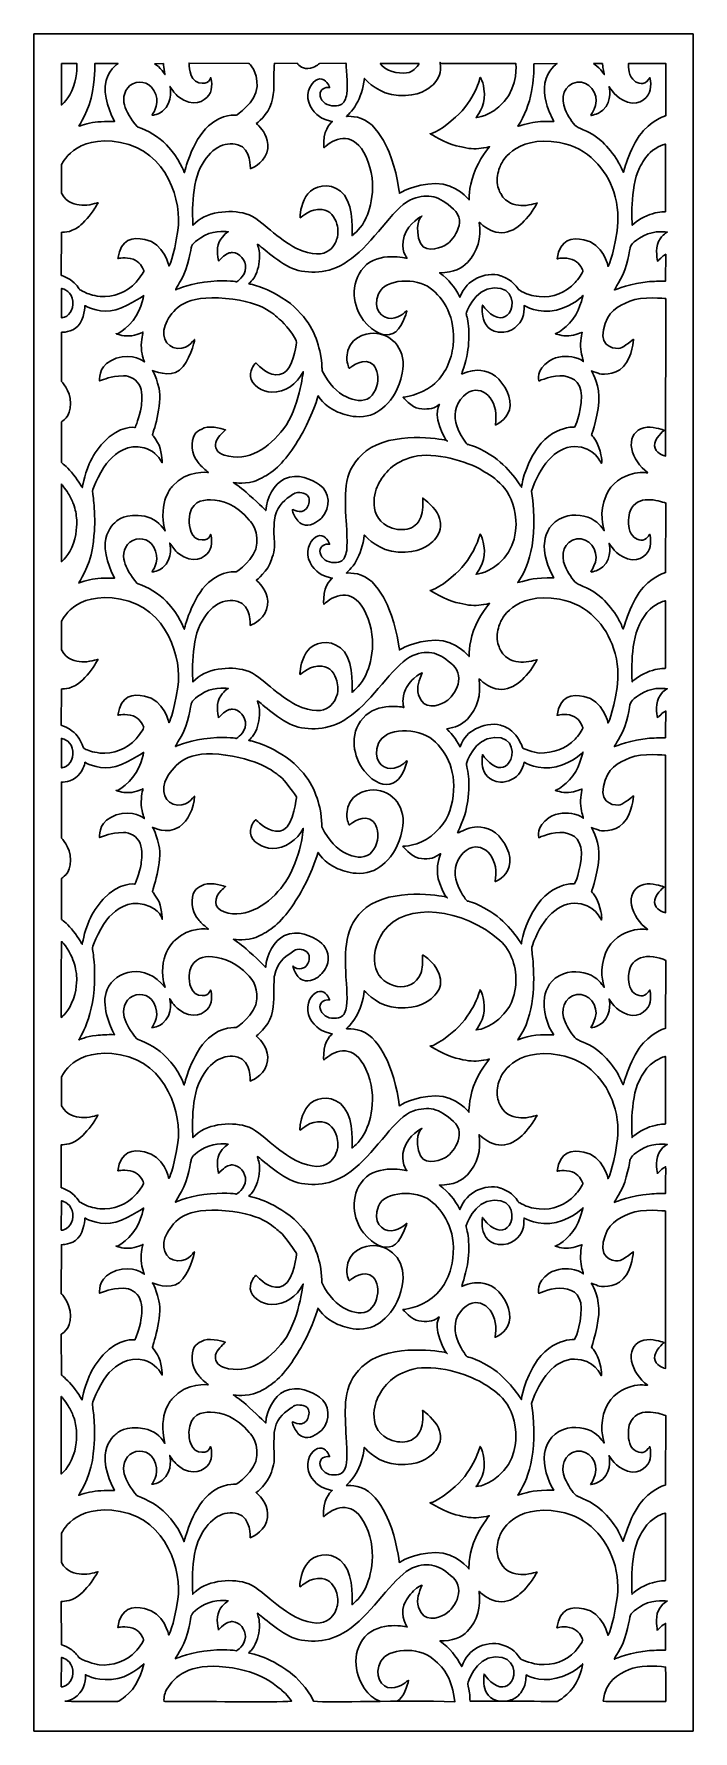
# Model space of a CAD drawing. Header units: centimetres. Extents: x -27 to -20.6, y -8.1 to 8.2.
import ezdxf

# ---------------------------------------------------------------- set-up
doc = ezdxf.new("R2010")
doc.units = ezdxf.units.CM
doc.header["$MEASUREMENT"] = 0
doc.layers.add('layer 1', color=7, linetype='Continuous')

msp = doc.modelspace()

# ---------------------------------------------------------------- linework, layer by layer
at = {"layer": 'layer 1', "color": 250, "lineweight": 30}
for points, knots in [([(-26.99914, 8.24957), (-26.99914, 8.24957), (-20.63859, 8.24957), (-20.63859, 8.24957), (-20.63859, 8.24957), (-20.63859, 8.24957), (-20.63859, -8.11811), (-20.63859, -8.11811), (-20.63859, -8.11811), (-20.63859, -8.11811), (-26.99914, -8.11811), (-26.99914, -8.11811), (-26.99914, -8.11811), (-26.99914, -8.11811), (-26.99914, 8.24957), (-26.99914, 8.24957)], [0, 0, 0, 0, 0.2, 0.2, 0.2, 0.2, 0.4, 0.4, 0.4, 0.4, 0.6, 0.6, 0.6, 0.6, 1, 1, 1, 1]), ([(-26.73375, 7.9644), (-26.73375, 7.9644), (-26.58601, 7.965), (-26.58601, 7.965), (-26.58601, 7.965), (-26.58601, 7.965), (-26.57654, 7.86091), (-26.61748, 7.74183), (-26.61748, 7.74183), (-26.65841, 7.62274), (-26.73303, 7.5642), (-26.73366, 7.56376), (-26.73366, 7.56376), (-26.73366, 7.56376), (-26.73375, 7.9644), (-26.73375, 7.9644)], [0, 0, 0, 0, 0.2, 0.2, 0.2, 0.2, 0.4, 0.4, 0.4, 0.4, 0.6, 0.6, 0.6, 0.6, 1, 1, 1, 1]), ([(-26.56673, 7.35959), (-26.56739, 7.36066), (-26.46105, 7.51431), (-26.4338, 7.69597), (-26.4338, 7.69597), (-26.40655, 7.87763), (-26.41159, 7.96402), (-26.41159, 7.96402), (-26.41159, 7.96402), (-26.41159, 7.96402), (-26.18741, 7.96435), (-26.18741, 7.96435), (-26.18741, 7.96435), (-26.18741, 7.96435), (-26.29611, 7.89881), (-26.31029, 7.74666), (-26.31029, 7.74666), (-26.32446, 7.5945), (-26.22023, 7.40544), (-26.22023, 7.40544), (-26.22023, 7.40544), (-26.22023, 7.40544), (-26.34233, 7.40852), (-26.40773, 7.39772), (-26.40773, 7.39772), (-26.47605, 7.39061), (-26.56608, 7.35853), (-26.56673, 7.35959)], [0, 0, 0, 0, 0.125, 0.125, 0.125, 0.125, 0.25, 0.25, 0.25, 0.25, 0.375, 0.375, 0.375, 0.375, 0.5, 0.5, 0.5, 0.5, 0.625, 0.625, 0.625, 0.625, 0.75, 0.75, 0.75, 0.75, 1, 1, 1, 1]), ([(-25.86226, 7.46528), (-25.86226, 7.46528), (-25.78413, 7.55371), (-25.82414, 7.66667), (-25.82414, 7.66667), (-25.86414, 7.77964), (-25.96245, 7.80574), (-26.04449, 7.76945), (-26.04449, 7.76945), (-26.12654, 7.73315), (-26.14491, 7.62593), (-26.126, 7.56479), (-26.126, 7.56479), (-26.1071, 7.50366), (-26.06618, 7.42588), (-26.00411, 7.35788), (-26.00411, 7.35788), (-26.00091, 7.35437), (-25.99661, 7.35307), (-25.99229, 7.3516), (-25.99229, 7.3516), (-25.90498, 7.32178), (-25.79335, 7.25465), (-25.72075, 7.18036), (-25.72075, 7.18036), (-25.59317, 7.04982), (-25.54778, 6.91164), (-25.54778, 6.91164), (-25.54778, 6.91164), (-25.54778, 6.91164), (-25.47807, 7.21452), (-25.31297, 7.36381), (-25.31297, 7.36381), (-25.18041, 7.48369), (-25.04769, 7.46529), (-25.04769, 7.46529), (-25.04769, 7.46529), (-25.04769, 7.46529), (-24.85493, 7.58812), (-24.84636, 7.74152), (-24.84636, 7.74152), (-24.83778, 7.89491), (-24.92377, 7.96357), (-24.92377, 7.96357), (-24.92377, 7.96357), (-24.92377, 7.96357), (-25.50149, 7.96802), (-25.50149, 7.96802), (-25.50149, 7.96802), (-25.50149, 7.96802), (-25.50774, 7.80322), (-25.4089, 7.7789), (-25.4089, 7.7789), (-25.31006, 7.75459), (-25.29731, 7.82066), (-25.29331, 7.82858), (-25.29331, 7.82858), (-25.28931, 7.83651), (-25.26636, 7.71755), (-25.31039, 7.65974), (-25.31039, 7.65974), (-25.35443, 7.60193), (-25.46384, 7.53124), (-25.60368, 7.64308), (-25.60368, 7.64308), (-25.63816, 7.67065), (-25.66387, 7.70592), (-25.68721, 7.74403), (-25.68721, 7.74403), (-25.68721, 7.74403), (-25.648, 7.5971), (-25.75847, 7.50354), (-25.75847, 7.50354), (-25.82204, 7.46172), (-25.86226, 7.46528), (-25.86226, 7.46528)], [0, 0, 0, 0, 0.05, 0.05, 0.05, 0.05, 0.1, 0.1, 0.1, 0.1, 0.15, 0.15, 0.15, 0.15, 0.2, 0.2, 0.2, 0.2, 0.25, 0.25, 0.25, 0.25, 0.3, 0.3, 0.3, 0.3, 0.35, 0.35, 0.35, 0.35, 0.4, 0.4, 0.4, 0.4, 0.45, 0.45, 0.45, 0.45, 0.5, 0.5, 0.5, 0.5, 0.55, 0.55, 0.55, 0.55, 0.6, 0.6, 0.6, 0.6, 0.65, 0.65, 0.65, 0.65, 0.7, 0.7, 0.7, 0.7, 0.75, 0.75, 0.75, 0.75, 0.8, 0.8, 0.8, 0.8, 0.85, 0.85, 0.85, 0.85, 0.9, 0.9, 0.9, 0.9, 1, 1, 1, 1]), ([(-25.83499, 7.96273), (-25.83499, 7.96273), (-25.80412, 7.9429), (-25.77967, 7.91609), (-25.77967, 7.91609), (-25.75522, 7.88929), (-25.73311, 7.85772), (-25.73311, 7.85772), (-25.73311, 7.85772), (-25.73311, 7.85772), (-25.74409, 7.9041), (-25.747, 7.9306), (-25.747, 7.9306), (-25.7499, 7.9571), (-25.74958, 7.96443), (-25.74958, 7.96443), (-25.74958, 7.96443), (-25.74958, 7.96443), (-25.83499, 7.96273), (-25.83499, 7.96273)], [0, 0, 0, 0, 0.16666667, 0.16666667, 0.16666667, 0.16666667, 0.33333333, 0.33333333, 0.33333333, 0.33333333, 0.5, 0.5, 0.5, 0.5, 0.66666667, 0.66666667, 0.66666667, 0.66666667, 1, 1, 1, 1]), ([(-24.85347, 7.38435), (-24.85347, 7.38435), (-24.73735, 7.4719), (-24.70565, 7.58359), (-24.70565, 7.58359), (-24.67395, 7.69528), (-24.68698, 7.80187), (-24.68322, 7.87076), (-24.68322, 7.87076), (-24.67947, 7.93966), (-24.67822, 7.96532), (-24.67822, 7.96532), (-24.67822, 7.96532), (-24.67822, 7.96532), (-24.45801, 7.96667), (-24.45801, 7.96667), (-24.45801, 7.96667), (-24.45801, 7.96667), (-24.42143, 7.91141), (-24.35472, 7.91645), (-24.35472, 7.91645), (-24.28801, 7.9215), (-24.24446, 7.96339), (-24.24446, 7.96339), (-24.24446, 7.96339), (-24.24446, 7.96339), (-23.98797, 7.96698), (-23.98797, 7.96698), (-23.98797, 7.96698), (-23.98797, 7.96698), (-23.96879, 7.75087), (-23.98061, 7.67288), (-23.98061, 7.67288), (-23.98882, 7.61866), (-24.00629, 7.58264), (-24.0408, 7.56692), (-24.0408, 7.56692), (-24.08823, 7.54532), (-24.16445, 7.55217), (-24.20453, 7.59357), (-24.20453, 7.59357), (-24.25175, 7.64236), (-24.24624, 7.69598), (-24.20854, 7.72062), (-24.20854, 7.72062), (-24.19201, 7.73142), (-24.16998, 7.73477), (-24.14504, 7.73256), (-24.14504, 7.73256), (-24.14504, 7.73256), (-24.16655, 7.80002), (-24.21934, 7.81352), (-24.21934, 7.81352), (-24.27213, 7.82703), (-24.34511, 7.76549), (-24.35572, 7.66473), (-24.35572, 7.66473), (-24.36633, 7.56397), (-24.28331, 7.46957), (-24.22063, 7.43875), (-24.22063, 7.43875), (-24.15796, 7.40794), (-24.1189, 7.40544), (-24.1189, 7.40544), (-24.1189, 7.40544), (-24.1189, 7.40544), (-24.19881, 7.34581), (-24.2018, 7.21044), (-24.2018, 7.21044), (-24.2033, 7.14259), (-24.20723, 7.14649), (-24.18339, 7.16707), (-24.18339, 7.16707), (-24.08114, 7.2553), (-23.90676, 7.3091), (-23.79443, 7.06526), (-23.79443, 7.06526), (-23.66646, 6.7875), (-23.76418, 6.52661), (-23.81134, 6.43968), (-23.81134, 6.43968), (-23.85851, 6.35275), (-23.92891, 6.30499), (-23.92891, 6.30499), (-23.92891, 6.30499), (-23.92891, 6.30499), (-23.90691, 6.57175), (-24.00285, 6.69314), (-24.00285, 6.69314), (-24.09879, 6.81452), (-24.25399, 6.80133), (-24.33154, 6.73381), (-24.33154, 6.73381), (-24.40026, 6.67397), (-24.4259, 6.56013), (-24.43026, 6.50541), (-24.43026, 6.50541), (-24.43058, 6.50142), (-24.43367, 6.47459), (-24.4299, 6.47657), (-24.4299, 6.47657), (-24.40978, 6.48709), (-24.33376, 6.5684), (-24.21913, 6.55699), (-24.21913, 6.55699), (-24.14087, 6.5492), (-24.09463, 6.4819), (-24.07576, 6.41506), (-24.07576, 6.41506), (-24.06061, 6.36141), (-24.06497, 6.3075), (-24.07054, 6.28906), (-24.07054, 6.28906), (-24.08305, 6.24764), (-24.14147, 6.02412), (-24.47053, 6.18488), (-24.47053, 6.18488), (-24.54851, 6.22297), (-24.63554, 6.28877), (-24.71713, 6.35692), (-24.71713, 6.35692), (-24.78715, 6.41543), (-24.86634, 6.48993), (-24.95516, 6.51552), (-24.95516, 6.51552), (-25.10818, 6.5596), (-25.34381, 6.53877), (-25.46446, 6.40485), (-25.46446, 6.40485), (-25.46446, 6.40485), (-25.4915, 6.76574), (-25.39473, 6.95669), (-25.39473, 6.95669), (-25.29796, 7.14764), (-25.16281, 7.2161), (-25.031, 7.18007), (-25.031, 7.18007), (-24.89919, 7.14404), (-24.91087, 6.94948), (-24.91087, 6.94948), (-24.91087, 6.94948), (-24.91087, 6.94948), (-24.79053, 6.99283), (-24.75297, 7.10402), (-24.75297, 7.10402), (-24.71541, 7.2152), (-24.78316, 7.3119), (-24.81137, 7.344), (-24.81137, 7.344), (-24.83958, 7.3761), (-24.85347, 7.38435), (-24.85347, 7.38435)], [0, 0, 0, 0, 0.02564103, 0.02564103, 0.02564103, 0.02564103, 0.05128205, 0.05128205, 0.05128205, 0.05128205, 0.07692308, 0.07692308, 0.07692308, 0.07692308, 0.1025641, 0.1025641, 0.1025641, 0.1025641, 0.12820513, 0.12820513, 0.12820513, 0.12820513, 0.15384615, 0.15384615, 0.15384615, 0.15384615, 0.17948718, 0.17948718, 0.17948718, 0.17948718, 0.20512821, 0.20512821, 0.20512821, 0.20512821, 0.23076923, 0.23076923, 0.23076923, 0.23076923, 0.25641026, 0.25641026, 0.25641026, 0.25641026, 0.28205128, 0.28205128, 0.28205128, 0.28205128, 0.30769231, 0.30769231, 0.30769231, 0.30769231, 0.33333333, 0.33333333, 0.33333333, 0.33333333, 0.35897436, 0.35897436, 0.35897436, 0.35897436, 0.38461538, 0.38461538, 0.38461538, 0.38461538, 0.41025641, 0.41025641, 0.41025641, 0.41025641, 0.43589744, 0.43589744, 0.43589744, 0.43589744, 0.46153846, 0.46153846, 0.46153846, 0.46153846, 0.48717949, 0.48717949, 0.48717949, 0.48717949, 0.51282051, 0.51282051, 0.51282051, 0.51282051, 0.53846154, 0.53846154, 0.53846154, 0.53846154, 0.56410256, 0.56410256, 0.56410256, 0.56410256, 0.58974359, 0.58974359, 0.58974359, 0.58974359, 0.61538462, 0.61538462, 0.61538462, 0.61538462, 0.64102564, 0.64102564, 0.64102564, 0.64102564, 0.66666667, 0.66666667, 0.66666667, 0.66666667, 0.69230769, 0.69230769, 0.69230769, 0.69230769, 0.71794872, 0.71794872, 0.71794872, 0.71794872, 0.74358974, 0.74358974, 0.74358974, 0.74358974, 0.76923077, 0.76923077, 0.76923077, 0.76923077, 0.79487179, 0.79487179, 0.79487179, 0.79487179, 0.82051282, 0.82051282, 0.82051282, 0.82051282, 0.84615385, 0.84615385, 0.84615385, 0.84615385, 0.87179487, 0.87179487, 0.87179487, 0.87179487, 0.8974359, 0.8974359, 0.8974359, 0.8974359, 0.92307692, 0.92307692, 0.92307692, 0.92307692, 0.94871795, 0.94871795, 0.94871795, 0.94871795, 1, 1, 1, 1]), ([(-23.9834, 7.45377), (-23.98765, 7.45208), (-23.92518, 7.50559), (-23.88842, 7.5711), (-23.88842, 7.5711), (-23.85166, 7.6366), (-23.82038, 7.72199), (-23.81037, 7.8203), (-23.81037, 7.8203), (-23.78229, 7.79361), (-23.67182, 7.66767), (-23.48217, 7.65537), (-23.48217, 7.65537), (-23.29252, 7.64306), (-23.18398, 7.72343), (-23.14795, 7.76016), (-23.14795, 7.76016), (-23.11193, 7.79689), (-23.06811, 7.85602), (-23.07525, 7.9324), (-23.07525, 7.9324), (-23.0824, 8.00879), (-23.08025, 7.96404), (-23.08025, 7.96404), (-23.08025, 7.96404), (-23.08025, 7.96404), (-22.34809, 7.96369), (-22.34809, 7.96369), (-22.34809, 7.96369), (-22.34809, 7.96369), (-22.32492, 7.7502), (-22.46227, 7.59768), (-22.46227, 7.59768), (-22.59961, 7.44516), (-22.73224, 7.44335), (-22.73224, 7.44335), (-22.73224, 7.44335), (-22.73224, 7.44335), (-22.64322, 7.54682), (-22.65216, 7.67319), (-22.65216, 7.67319), (-22.66109, 7.79956), (-22.69236, 7.83043), (-22.69236, 7.83043), (-22.69236, 7.83043), (-22.69236, 7.83043), (-22.74699, 7.60896), (-22.93136, 7.44549), (-22.93136, 7.44549), (-23.11573, 7.28202), (-23.17597, 7.28729), (-23.17597, 7.28729), (-23.17597, 7.28729), (-23.17597, 7.28729), (-23.02668, 7.19518), (-22.92579, 7.17127), (-22.92579, 7.17127), (-22.82489, 7.14736), (-22.7742, 7.13735), (-22.7049, 7.14484), (-22.7049, 7.14484), (-22.63559, 7.15232), (-22.60242, 7.1614), (-22.60242, 7.1614), (-22.60242, 7.1614), (-22.60242, 7.1614), (-22.70548, 7.04209), (-22.75554, 6.89972), (-22.75554, 6.89972), (-22.8056, 6.75735), (-22.79994, 6.64884), (-22.79994, 6.64884), (-22.79994, 6.64884), (-22.79994, 6.64884), (-22.91689, 6.80623), (-23.1231, 6.80623), (-23.1231, 6.80623), (-23.32931, 6.80623), (-23.47098, 6.7117), (-23.47098, 6.7117), (-23.47098, 6.7117), (-23.47098, 6.7117), (-23.49948, 6.9387), (-23.57241, 7.11008), (-23.57241, 7.11008), (-23.60944, 7.19711), (-23.67697, 7.32816), (-23.76909, 7.39668), (-23.76909, 7.39668), (-23.86276, 7.46636), (-23.9813, 7.4546), (-23.9834, 7.45377)], [0, 0, 0, 0, 0.04166667, 0.04166667, 0.04166667, 0.04166667, 0.08333333, 0.08333333, 0.08333333, 0.08333333, 0.125, 0.125, 0.125, 0.125, 0.16666667, 0.16666667, 0.16666667, 0.16666667, 0.20833333, 0.20833333, 0.20833333, 0.20833333, 0.25, 0.25, 0.25, 0.25, 0.29166667, 0.29166667, 0.29166667, 0.29166667, 0.33333333, 0.33333333, 0.33333333, 0.33333333, 0.375, 0.375, 0.375, 0.375, 0.41666667, 0.41666667, 0.41666667, 0.41666667, 0.45833333, 0.45833333, 0.45833333, 0.45833333, 0.5, 0.5, 0.5, 0.5, 0.54166667, 0.54166667, 0.54166667, 0.54166667, 0.58333333, 0.58333333, 0.58333333, 0.58333333, 0.625, 0.625, 0.625, 0.625, 0.66666667, 0.66666667, 0.66666667, 0.66666667, 0.70833333, 0.70833333, 0.70833333, 0.70833333, 0.75, 0.75, 0.75, 0.75, 0.79166667, 0.79166667, 0.79166667, 0.79166667, 0.83333333, 0.83333333, 0.83333333, 0.83333333, 0.875, 0.875, 0.875, 0.875, 0.91666667, 0.91666667, 0.91666667, 0.91666667, 1, 1, 1, 1]), ([(-23.65839, 7.96404), (-23.65839, 7.96404), (-23.28178, 7.96327), (-23.28178, 7.96327), (-23.28178, 7.96327), (-23.28178, 7.96327), (-23.32394, 7.88148), (-23.40541, 7.87299), (-23.40541, 7.87299), (-23.48619, 7.86458), (-23.60563, 7.88808), (-23.65839, 7.96404)], [0, 0, 0, 0, 0.25, 0.25, 0.25, 0.25, 0.5, 0.5, 0.5, 0.5, 1, 1, 1, 1]), ([(-22.17443, 7.96284), (-22.17443, 7.96284), (-21.95134, 7.96349), (-21.95134, 7.96349), (-21.95134, 7.96349), (-21.95134, 7.96349), (-22.04615, 7.90161), (-22.06812, 7.77638), (-22.06812, 7.77638), (-22.0901, 7.65114), (-22.03151, 7.50836), (-22.0158, 7.47507), (-22.0158, 7.47507), (-22.00009, 7.44178), (-21.98258, 7.40372), (-21.98258, 7.40372), (-21.98258, 7.40372), (-21.98258, 7.40372), (-22.10508, 7.41001), (-22.16229, 7.39991), (-22.16229, 7.39991), (-22.21951, 7.38981), (-22.32907, 7.35936), (-22.32907, 7.35936), (-22.32907, 7.35936), (-22.26242, 7.46146), (-22.22012, 7.57234), (-22.19806, 7.69474), (-22.19806, 7.69474), (-22.1784, 7.80379), (-22.1737, 7.8808), (-22.17443, 7.96284)], [0, 0, 0, 0, 0.11111111, 0.11111111, 0.11111111, 0.11111111, 0.22222222, 0.22222222, 0.22222222, 0.22222222, 0.33333333, 0.33333333, 0.33333333, 0.33333333, 0.44444444, 0.44444444, 0.44444444, 0.44444444, 0.55555556, 0.55555556, 0.55555556, 0.55555556, 0.66666667, 0.66666667, 0.66666667, 0.66666667, 0.77777778, 0.77777778, 0.77777778, 0.77777778, 1, 1, 1, 1]), ([(-21.62568, 7.46417), (-21.62568, 7.46417), (-21.59585, 7.5087), (-21.5811, 7.55955), (-21.5811, 7.55955), (-21.54638, 7.67929), (-21.64458, 7.80075), (-21.75821, 7.7839), (-21.75821, 7.7839), (-21.88578, 7.76498), (-21.91968, 7.63049), (-21.87339, 7.52197), (-21.87339, 7.52197), (-21.84646, 7.45881), (-21.79881, 7.38441), (-21.76583, 7.35859), (-21.76583, 7.35859), (-21.72231, 7.32452), (-21.63166, 7.31904), (-21.51351, 7.20798), (-21.51351, 7.20798), (-21.45896, 7.15671), (-21.40591, 7.0915), (-21.36431, 7.02129), (-21.36431, 7.02129), (-21.34361, 6.98635), (-21.32788, 6.94878), (-21.31195, 6.91383), (-21.31195, 6.91383), (-21.31195, 6.91383), (-21.23367, 7.1976), (-21.11624, 7.31815), (-21.11624, 7.31815), (-20.99881, 7.4387), (-20.90256, 7.45949), (-20.90256, 7.45949), (-20.90256, 7.45949), (-20.90256, 7.45949), (-20.90256, 7.96455), (-20.90256, 7.96455), (-20.90256, 7.96455), (-20.90256, 7.96455), (-21.26062, 7.96455), (-21.26062, 7.96455), (-21.26062, 7.96455), (-21.26062, 7.96455), (-21.26903, 7.86493), (-21.22093, 7.81197), (-21.22093, 7.81197), (-21.19012, 7.77805), (-21.13036, 7.7548), (-21.0896, 7.78841), (-21.0896, 7.78841), (-21.0539, 7.81784), (-21.05625, 7.84634), (-21.05134, 7.8162), (-21.05134, 7.8162), (-21.04771, 7.79394), (-21.04475, 7.74946), (-21.05105, 7.70985), (-21.05105, 7.70985), (-21.05991, 7.65412), (-21.14754, 7.54855), (-21.26995, 7.59216), (-21.26995, 7.59216), (-21.39236, 7.63577), (-21.43157, 7.72139), (-21.44865, 7.74166), (-21.44865, 7.74166), (-21.44865, 7.74166), (-21.41304, 7.60699), (-21.50787, 7.51465), (-21.50787, 7.51465), (-21.57071, 7.46565), (-21.62568, 7.46417), (-21.62568, 7.46417)], [0, 0, 0, 0, 0.05, 0.05, 0.05, 0.05, 0.1, 0.1, 0.1, 0.1, 0.15, 0.15, 0.15, 0.15, 0.2, 0.2, 0.2, 0.2, 0.25, 0.25, 0.25, 0.25, 0.3, 0.3, 0.3, 0.3, 0.35, 0.35, 0.35, 0.35, 0.4, 0.4, 0.4, 0.4, 0.45, 0.45, 0.45, 0.45, 0.5, 0.5, 0.5, 0.5, 0.55, 0.55, 0.55, 0.55, 0.6, 0.6, 0.6, 0.6, 0.65, 0.65, 0.65, 0.65, 0.7, 0.7, 0.7, 0.7, 0.75, 0.75, 0.75, 0.75, 0.8, 0.8, 0.8, 0.8, 0.85, 0.85, 0.85, 0.85, 0.9, 0.9, 0.9, 0.9, 1, 1, 1, 1]), ([(-21.60004, 7.96365), (-21.60004, 7.96365), (-21.51277, 7.96377), (-21.51277, 7.96377), (-21.51277, 7.96377), (-21.51277, 7.96377), (-21.5086, 7.92454), (-21.5065, 7.91316), (-21.5065, 7.91316), (-21.50439, 7.90179), (-21.49517, 7.85971), (-21.49517, 7.85743), (-21.49517, 7.85743), (-21.49517, 7.85516), (-21.52341, 7.90037), (-21.54764, 7.92255), (-21.54764, 7.92255), (-21.57187, 7.94473), (-21.60004, 7.96365), (-21.60004, 7.96365)], [0, 0, 0, 0, 0.16666667, 0.16666667, 0.16666667, 0.16666667, 0.33333333, 0.33333333, 0.33333333, 0.33333333, 0.5, 0.5, 0.5, 0.5, 0.66666667, 0.66666667, 0.66666667, 0.66666667, 1, 1, 1, 1]), ([(-25.93929, 5.96798), (-25.93427, 5.95367), (-25.99105, 5.88048), (-26.01354, 5.85557), (-26.01354, 5.85557), (-26.10179, 5.75782), (-26.23305, 5.70636), (-26.36149, 5.71891), (-26.36149, 5.71891), (-26.43556, 5.72615), (-26.48066, 5.74451), (-26.50946, 5.75842), (-26.50946, 5.75842), (-26.5406, 5.77347), (-26.55932, 5.78516), (-26.55932, 5.78516), (-26.55932, 5.78516), (-26.55932, 5.78516), (-26.59158, 5.84401), (-26.64942, 5.88003), (-26.64942, 5.88003), (-26.70726, 5.91606), (-26.73507, 5.92087), (-26.73507, 5.92087), (-26.73507, 5.92087), (-26.73507, 5.92087), (-26.73376, 6.3352), (-26.73376, 6.3352), (-26.73376, 6.3352), (-26.73374, 6.33903), (-26.65416, 6.32453), (-26.56395, 6.39334), (-26.56395, 6.39334), (-26.51841, 6.42806), (-26.45256, 6.50243), (-26.41151, 6.56949), (-26.41151, 6.56949), (-26.40002, 6.58827), (-26.38736, 6.60582), (-26.38033, 6.62217), (-26.38033, 6.62217), (-26.38033, 6.62217), (-26.47646, 6.5916), (-26.53763, 6.59881), (-26.53763, 6.59881), (-26.59881, 6.60601), (-26.6759, 6.61354), (-26.73286, 6.71243), (-26.73286, 6.71243), (-26.73301, 6.73372), (-26.73282, 6.95274), (-26.73299, 6.98645), (-26.73299, 6.98645), (-26.73299, 6.98645), (-26.61662, 7.28393), (-26.16417, 7.20395), (-26.16417, 7.20395), (-25.71171, 7.12398), (-25.56714, 6.62343), (-25.60941, 6.35441), (-25.60941, 6.35441), (-25.65167, 6.0854), (-25.6957, 6.01078), (-25.6957, 6.01078), (-25.6957, 6.01078), (-25.6957, 6.01078), (-25.74174, 6.23125), (-25.92993, 6.268), (-25.92993, 6.268), (-26.04295, 6.29007), (-26.16195, 6.27599), (-26.18819, 6.08427), (-26.18819, 6.08427), (-26.18819, 6.08427), (-26.11352, 6.10158), (-26.04244, 6.0769), (-26.04244, 6.0769), (-25.98141, 6.0557), (-25.95036, 5.99947), (-25.93929, 5.96798)], [0, 0, 0, 0, 0.04761905, 0.04761905, 0.04761905, 0.04761905, 0.0952381, 0.0952381, 0.0952381, 0.0952381, 0.14285714, 0.14285714, 0.14285714, 0.14285714, 0.19047619, 0.19047619, 0.19047619, 0.19047619, 0.23809524, 0.23809524, 0.23809524, 0.23809524, 0.28571429, 0.28571429, 0.28571429, 0.28571429, 0.33333333, 0.33333333, 0.33333333, 0.33333333, 0.38095238, 0.38095238, 0.38095238, 0.38095238, 0.42857143, 0.42857143, 0.42857143, 0.42857143, 0.47619048, 0.47619048, 0.47619048, 0.47619048, 0.52380952, 0.52380952, 0.52380952, 0.52380952, 0.57142857, 0.57142857, 0.57142857, 0.57142857, 0.61904762, 0.61904762, 0.61904762, 0.61904762, 0.66666667, 0.66666667, 0.66666667, 0.66666667, 0.71428571, 0.71428571, 0.71428571, 0.71428571, 0.76190476, 0.76190476, 0.76190476, 0.76190476, 0.80952381, 0.80952381, 0.80952381, 0.80952381, 0.85714286, 0.85714286, 0.85714286, 0.85714286, 0.9047619, 0.9047619, 0.9047619, 0.9047619, 1, 1, 1, 1]), ([(-21.7016, 5.96516), (-21.69657, 5.95085), (-21.75336, 5.87766), (-21.77585, 5.85275), (-21.77585, 5.85275), (-21.86409, 5.75499), (-21.99535, 5.70353), (-22.12379, 5.71609), (-22.12379, 5.71609), (-22.19786, 5.72333), (-22.24296, 5.74168), (-22.27176, 5.7556), (-22.27176, 5.7556), (-22.3029, 5.77065), (-22.32163, 5.78234), (-22.32163, 5.78234), (-22.32163, 5.78234), (-22.32163, 5.78234), (-22.35389, 5.84118), (-22.41173, 5.87721), (-22.41173, 5.87721), (-22.46957, 5.91324), (-22.49738, 5.91804), (-22.49738, 5.91804), (-22.49738, 5.91804), (-22.56335, 5.9424), (-22.66481, 5.92612), (-22.72653, 5.89337), (-22.72653, 5.89337), (-22.79503, 5.85702), (-22.85058, 5.80864), (-22.88802, 5.71077), (-22.88802, 5.71077), (-22.94374, 5.81871), (-22.98888, 5.87033), (-23.08518, 5.94678), (-23.08518, 5.94678), (-22.94204, 5.94659), (-22.86967, 5.9901), (-22.81565, 6.04606), (-22.81565, 6.04606), (-22.71509, 6.15022), (-22.68284, 6.28177), (-22.70224, 6.43161), (-22.70224, 6.43161), (-22.70343, 6.44074), (-22.68167, 6.40826), (-22.63842, 6.38172), (-22.63842, 6.38172), (-22.61042, 6.36453), (-22.58082, 6.34826), (-22.54159, 6.33904), (-22.54159, 6.33904), (-22.46393, 6.32077), (-22.39108, 6.3428), (-22.32501, 6.39319), (-22.32501, 6.39319), (-22.27948, 6.42792), (-22.21486, 6.49961), (-22.17382, 6.56667), (-22.17382, 6.56667), (-22.16232, 6.58545), (-22.14967, 6.603), (-22.14264, 6.61935), (-22.14264, 6.61935), (-22.14264, 6.61935), (-22.23876, 6.58878), (-22.29994, 6.59598), (-22.29994, 6.59598), (-22.36112, 6.60319), (-22.43821, 6.61072), (-22.49516, 6.70961), (-22.49516, 6.70961), (-22.50581, 6.72994), (-22.52923, 6.77811), (-22.52922, 6.83716), (-22.52922, 6.83716), (-22.52922, 6.90098), (-22.50843, 6.95544), (-22.4953, 6.98363), (-22.4953, 6.98363), (-22.4953, 6.98363), (-22.37893, 7.28111), (-21.92647, 7.20113), (-21.92647, 7.20113), (-21.64722, 7.15177), (-21.4778, 6.9445), (-21.40465, 6.72804), (-21.40465, 6.72804), (-21.35928, 6.59378), (-21.35553, 6.45457), (-21.37171, 6.35159), (-21.37171, 6.35159), (-21.41398, 6.08258), (-21.458, 6.00795), (-21.458, 6.00795), (-21.458, 6.00795), (-21.458, 6.00795), (-21.50405, 6.22843), (-21.69224, 6.26518), (-21.69224, 6.26518), (-21.80526, 6.28725), (-21.92425, 6.27316), (-21.9505, 6.08145), (-21.9505, 6.08145), (-21.9505, 6.08145), (-21.87582, 6.09876), (-21.80475, 6.07408), (-21.80475, 6.07408), (-21.74371, 6.05288), (-21.71267, 5.99665), (-21.7016, 5.96516)], [0, 0, 0, 0, 0.03448276, 0.03448276, 0.03448276, 0.03448276, 0.06896552, 0.06896552, 0.06896552, 0.06896552, 0.10344828, 0.10344828, 0.10344828, 0.10344828, 0.13793103, 0.13793103, 0.13793103, 0.13793103, 0.17241379, 0.17241379, 0.17241379, 0.17241379, 0.20689655, 0.20689655, 0.20689655, 0.20689655, 0.24137931, 0.24137931, 0.24137931, 0.24137931, 0.27586207, 0.27586207, 0.27586207, 0.27586207, 0.31034483, 0.31034483, 0.31034483, 0.31034483, 0.34482759, 0.34482759, 0.34482759, 0.34482759, 0.37931034, 0.37931034, 0.37931034, 0.37931034, 0.4137931, 0.4137931, 0.4137931, 0.4137931, 0.44827586, 0.44827586, 0.44827586, 0.44827586, 0.48275862, 0.48275862, 0.48275862, 0.48275862, 0.51724138, 0.51724138, 0.51724138, 0.51724138, 0.55172414, 0.55172414, 0.55172414, 0.55172414, 0.5862069, 0.5862069, 0.5862069, 0.5862069, 0.62068966, 0.62068966, 0.62068966, 0.62068966, 0.65517241, 0.65517241, 0.65517241, 0.65517241, 0.68965517, 0.68965517, 0.68965517, 0.68965517, 0.72413793, 0.72413793, 0.72413793, 0.72413793, 0.75862069, 0.75862069, 0.75862069, 0.75862069, 0.79310345, 0.79310345, 0.79310345, 0.79310345, 0.82758621, 0.82758621, 0.82758621, 0.82758621, 0.86206897, 0.86206897, 0.86206897, 0.86206897, 0.89655172, 0.89655172, 0.89655172, 0.89655172, 0.93103448, 0.93103448, 0.93103448, 0.93103448, 1, 1, 1, 1]), ([(-20.90318, 6.53587), (-20.90318, 6.53438), (-20.96216, 6.53607), (-21.02936, 6.51619), (-21.02936, 6.51619), (-21.10224, 6.49461), (-21.18525, 6.44977), (-21.22557, 6.40502), (-21.22557, 6.40502), (-21.22557, 6.40502), (-21.25261, 6.76591), (-21.15584, 6.95686), (-21.15584, 6.95686), (-21.12922, 7.0094), (-21.09529, 7.06819), (-21.05203, 7.10596), (-21.05203, 7.10596), (-20.98227, 7.16686), (-20.90319, 7.19157), (-20.90319, 7.18544), (-20.90319, 7.18544), (-20.90319, 7.18544), (-20.90318, 6.53587), (-20.90318, 6.53587)], [0, 0, 0, 0, 0.14285714, 0.14285714, 0.14285714, 0.14285714, 0.28571429, 0.28571429, 0.28571429, 0.28571429, 0.42857143, 0.42857143, 0.42857143, 0.42857143, 0.57142857, 0.57142857, 0.57142857, 0.57142857, 0.71428571, 0.71428571, 0.71428571, 0.71428571, 1, 1, 1, 1]), ([(-24.21968, 3.58352), (-24.21968, 3.58352), (-24.28859, 3.51726), (-24.3553, 3.51222), (-24.3553, 3.51222), (-24.42201, 3.50717), (-24.4586, 3.56243), (-24.4586, 3.56243), (-24.4586, 3.56243), (-24.48845, 3.60198), (-24.5003, 3.63183), (-24.50479, 3.66102), (-24.50479, 3.66102), (-24.50675, 3.67375), (-24.42842, 3.6043), (-24.36885, 3.674), (-24.36885, 3.674), (-24.35071, 3.69524), (-24.33578, 3.7459), (-24.34776, 3.77926), (-24.34776, 3.77926), (-24.35801, 3.80778), (-24.39354, 3.82109), (-24.4016, 3.82105), (-24.4016, 3.82105), (-24.41319, 3.82098), (-24.44463, 3.8334), (-24.4804, 3.82053), (-24.4804, 3.82053), (-24.49735, 3.81444), (-24.51132, 3.79948), (-24.52967, 3.78792), (-24.52967, 3.78792), (-24.5952, 3.74665), (-24.66618, 3.67625), (-24.6788, 3.56108), (-24.6788, 3.56108), (-24.6788, 3.56108), (-24.68006, 3.53542), (-24.68381, 3.46652), (-24.68381, 3.46652), (-24.68651, 3.417), (-24.67303, 3.34936), (-24.68122, 3.273), (-24.68122, 3.273), (-24.68443, 3.24312), (-24.69732, 3.21076), (-24.70623, 3.17935), (-24.70623, 3.17935), (-24.73793, 3.06766), (-24.85406, 2.98011), (-24.85406, 2.98011), (-24.85406, 2.98011), (-24.85406, 2.98011), (-24.84017, 2.97186), (-24.81195, 2.93976), (-24.81195, 2.93976), (-24.78374, 2.90766), (-24.71599, 2.81096), (-24.75355, 2.69978), (-24.75355, 2.69978), (-24.79112, 2.58859), (-24.91145, 2.54524), (-24.91145, 2.54524), (-24.91145, 2.54524), (-24.91145, 2.54524), (-24.89977, 2.7398), (-25.03159, 2.77583), (-25.03159, 2.77583), (-25.16339, 2.81186), (-25.29854, 2.7434), (-25.39531, 2.55245), (-25.39531, 2.55245), (-25.49208, 2.3615), (-25.46504, 2.00061), (-25.46504, 2.00061), (-25.46504, 2.00061), (-25.34439, 2.13454), (-25.10877, 2.15536), (-24.95574, 2.11128), (-24.95574, 2.11128), (-24.86693, 2.08569), (-24.78773, 2.01119), (-24.71771, 1.95268), (-24.71771, 1.95268), (-24.63612, 1.88453), (-24.54909, 1.81873), (-24.47111, 1.78064), (-24.47111, 1.78064), (-24.14205, 1.61988), (-24.08363, 1.8434), (-24.07112, 1.88482), (-24.07112, 1.88482), (-24.06555, 1.90326), (-24.06119, 1.95717), (-24.07634, 2.01082), (-24.07634, 2.01082), (-24.09521, 2.07766), (-24.14146, 2.14496), (-24.21972, 2.15275), (-24.21972, 2.15275), (-24.33435, 2.16416), (-24.41037, 2.08285), (-24.43048, 2.07233), (-24.43048, 2.07233), (-24.43426, 2.07035), (-24.43116, 2.09718), (-24.43084, 2.10117), (-24.43084, 2.10117), (-24.42648, 2.15589), (-24.40084, 2.26973), (-24.33212, 2.32957), (-24.33212, 2.32957), (-24.25457, 2.39709), (-24.09938, 2.41028), (-24.00343, 2.2889), (-24.00343, 2.2889), (-23.90749, 2.16751), (-23.92949, 1.90075), (-23.92949, 1.90075), (-23.92949, 1.90075), (-23.92949, 1.90075), (-23.85909, 1.94851), (-23.81193, 2.03544), (-23.81193, 2.03544), (-23.76477, 2.12237), (-23.66705, 2.38326), (-23.79501, 2.66102), (-23.79501, 2.66102), (-23.90734, 2.90486), (-24.08172, 2.85107), (-24.18397, 2.76283), (-24.18397, 2.76283), (-24.20782, 2.74225), (-24.20388, 2.73835), (-24.20238, 2.8062), (-24.20238, 2.8062), (-24.19939, 2.94157), (-24.11949, 3.0012), (-24.11949, 3.0012), (-24.11949, 3.0012), (-24.11949, 3.0012), (-24.15854, 3.0037), (-24.22122, 3.03451), (-24.22122, 3.03451), (-24.28389, 3.06533), (-24.36692, 3.15973), (-24.3563, 3.26049), (-24.3563, 3.26049), (-24.34569, 3.36125), (-24.27272, 3.42279), (-24.21993, 3.40928), (-24.21993, 3.40928), (-24.16714, 3.39578), (-24.14562, 3.32832), (-24.14562, 3.32832), (-24.14562, 3.32832), (-24.17056, 3.33053), (-24.1926, 3.32718), (-24.20912, 3.31638), (-24.20912, 3.31638), (-24.24682, 3.29174), (-24.25234, 3.23812), (-24.20511, 3.18933), (-24.20511, 3.18933), (-24.16504, 3.14793), (-24.08882, 3.14108), (-24.04139, 3.16268), (-24.04139, 3.16268), (-24.00688, 3.1784), (-23.98941, 3.21442), (-23.98119, 3.26864), (-23.98119, 3.26864), (-23.96938, 3.34663), (-23.9898, 3.59891), (-23.9898, 3.59891), (-23.9898, 3.59891), (-23.99767, 3.82908), (-24.01784, 4.05272), (-23.79299, 4.22752), (-23.79299, 4.22752), (-23.54272, 4.42207), (-23.06665, 4.34041), (-23.02772, 4.3332), (-23.02772, 4.3332), (-22.98879, 4.326), (-23.01215, 4.27436), (-23.08222, 4.46051), (-23.08222, 4.46051), (-23.1523, 4.64665), (-23.05045, 4.70297), (-23.1005, 4.6665), (-23.1005, 4.6665), (-23.15054, 4.63002), (-23.2131, 4.62732), (-23.28317, 4.63678), (-23.28317, 4.63678), (-23.35323, 4.64623), (-23.43742, 4.74627), (-23.43742, 4.74627), (-23.43742, 4.74627), (-23.43742, 4.74627), (-23.27466, 4.7617), (-23.15414, 4.85853), (-23.15414, 4.85853), (-23.02822, 4.95969), (-22.96938, 5.10927), (-22.95493, 5.24342), (-22.95493, 5.24342), (-22.9249, 5.52226), (-23.04702, 5.69951), (-23.17515, 5.79894), (-23.17515, 5.79894), (-23.30328, 5.89837), (-23.61128, 5.89401), (-23.67407, 5.74367), (-23.67407, 5.74367), (-23.73687, 5.59333), (-23.63776, 5.50129), (-23.54854, 5.50579), (-23.54854, 5.50579), (-23.45932, 5.51029), (-23.39678, 5.59042), (-23.40011, 5.57691), (-23.40011, 5.57691), (-23.40345, 5.56341), (-23.45765, 5.38965), (-23.53687, 5.35904), (-23.53687, 5.35904), (-23.61608, 5.32843), (-23.71493, 5.35924), (-23.8173, 5.4864), (-23.8173, 5.4864), (-23.91967, 5.61355), (-23.95708, 5.84094), (-23.81694, 5.99842), (-23.81694, 5.99842), (-23.6768, 6.15591), (-23.39832, 6.08562), (-23.39832, 6.08562), (-23.39832, 6.08562), (-23.39832, 6.08562), (-23.4684, 6.16717), (-23.42653, 6.29884), (-23.42653, 6.29884), (-23.38467, 6.43051), (-23.25453, 6.4934), (-23.25453, 6.4934), (-23.25453, 6.4934), (-23.25453, 6.4934), (-23.32278, 6.44328), (-23.28729, 6.28115), (-23.28729, 6.28115), (-23.2518, 6.11902), (-23.09993, 6.17958), (-23.03388, 6.20983), (-23.03388, 6.20983), (-22.96784, 6.24008), (-22.80859, 6.43367), (-22.94986, 6.56098), (-22.94986, 6.56098), (-23.09112, 6.68828), (-23.18717, 6.71112), (-23.34332, 6.65924), (-23.34332, 6.65924), (-23.49948, 6.60736), (-23.69622, 6.27755), (-23.89811, 6.11182), (-23.89811, 6.11182), (-24.09999, 5.94609), (-24.27518, 5.93168), (-24.4487, 5.96951), (-24.4487, 5.96951), (-24.59205, 6.00076), (-24.77865, 6.178), (-24.8309, 6.21445), (-24.8309, 6.21445), (-24.8419, 6.22212), (-24.84349, 6.22444), (-24.84131, 6.21686), (-24.84131, 6.21686), (-24.83055, 6.17942), (-24.81526, 6.14868), (-24.82445, 6.0562), (-24.82445, 6.0562), (-24.82794, 6.02111), (-24.83735, 5.9857), (-24.84901, 5.95277), (-24.84901, 5.95277), (-24.88045, 5.86397), (-24.9331, 5.84189), (-24.92392, 5.83923), (-24.92392, 5.83923), (-24.91314, 5.8361), (-24.74807, 5.81503), (-24.52451, 5.6498), (-24.52451, 5.6498), (-24.32118, 5.47755), (-24.27133, 5.32355), (-24.23327, 5.16276), (-24.23327, 5.16276), (-24.22751, 5.13842), (-24.22291, 5.07417), (-24.21965, 5.03373), (-24.21965, 5.03373), (-24.21843, 5.0185), (-24.2205, 5.00617), (-24.21807, 5.0014), (-24.21807, 5.0014), (-24.15371, 4.87466), (-24.07462, 4.79227), (-23.98423, 4.74906), (-23.98423, 4.74906), (-23.91793, 4.71736), (-23.82048, 4.69328), (-23.75804, 4.74461), (-23.75804, 4.74461), (-23.69632, 4.79536), (-23.66929, 4.89039), (-23.68423, 4.96974), (-23.68423, 4.96974), (-23.69054, 5.00324), (-23.7024, 5.03713), (-23.72371, 5.05753), (-23.72371, 5.05753), (-23.81201, 5.14208), (-23.93661, 5.03821), (-23.9504, 5.02707), (-23.9504, 5.02707), (-23.95692, 5.02181), (-23.9613, 5.03084), (-23.96684, 5.05054), (-23.96684, 5.05054), (-23.97189, 5.06848), (-23.98125, 5.09498), (-23.9801, 5.13261), (-23.9801, 5.13261), (-23.97432, 5.32257), (-23.79513, 5.36435), (-23.72504, 5.36303), (-23.72504, 5.36303), (-23.52799, 5.35932), (-23.39999, 5.18665), (-23.44442, 4.97647), (-23.44442, 4.97647), (-23.47754, 4.81982), (-23.54082, 4.7269), (-23.60834, 4.66306), (-23.60834, 4.66306), (-23.67586, 4.59921), (-23.75193, 4.55829), (-23.85775, 4.55768), (-23.85775, 4.55768), (-23.94357, 4.55719), (-24.01077, 4.58066), (-24.06548, 4.60312), (-24.06548, 4.60312), (-24.20807, 4.66168), (-24.25619, 4.76036), (-24.25619, 4.76036), (-24.25619, 4.76036), (-24.25619, 4.76036), (-24.30591, 4.58721), (-24.40235, 4.41215), (-24.40235, 4.41215), (-24.49294, 4.24771), (-24.60099, 4.09606), (-24.71256, 4.02002), (-24.71256, 4.02002), (-24.7687, 3.98175), (-24.82622, 3.94847), (-24.8784, 3.93425), (-24.8784, 3.93425), (-24.99319, 3.90297), (-25.08211, 3.9259), (-25.0735, 3.92219), (-25.0735, 3.92219), (-25.06847, 3.92001), (-25.01104, 3.88152), (-24.95125, 3.82947), (-24.95125, 3.82947), (-24.86249, 3.7522), (-24.76145, 3.65193), (-24.76145, 3.65193), (-24.76145, 3.65193), (-24.75553, 3.77336), (-24.68258, 3.90856), (-24.58049, 3.95878), (-24.58049, 3.95878), (-24.45397, 4.02103), (-24.31207, 3.94823), (-24.24286, 3.90132), (-24.24286, 3.90132), (-24.14096, 3.83226), (-24.13358, 3.68381), (-24.21962, 3.58358)], [0, 0, 0, 0, 0.01, 0.01, 0.01, 0.01, 0.02, 0.02, 0.02, 0.02, 0.03, 0.03, 0.03, 0.03, 0.04, 0.04, 0.04, 0.04, 0.05, 0.05, 0.05, 0.05, 0.06, 0.06, 0.06, 0.06, 0.07, 0.07, 0.07, 0.07, 0.08, 0.08, 0.08, 0.08, 0.09, 0.09, 0.09, 0.09, 0.1, 0.1, 0.1, 0.1, 0.11, 0.11, 0.11, 0.11, 0.12, 0.12, 0.12, 0.12, 0.13, 0.13, 0.13, 0.13, 0.14, 0.14, 0.14, 0.14, 0.15, 0.15, 0.15, 0.15, 0.16, 0.16, 0.16, 0.16, 0.17, 0.17, 0.17, 0.17, 0.18, 0.18, 0.18, 0.18, 0.19, 0.19, 0.19, 0.19, 0.2, 0.2, 0.2, 0.2, 0.21, 0.21, 0.21, 0.21, 0.22, 0.22, 0.22, 0.22, 0.23, 0.23, 0.23, 0.23, 0.24, 0.24, 0.24, 0.24, 0.25, 0.25, 0.25, 0.25, 0.26, 0.26, 0.26, 0.26, 0.27, 0.27, 0.27, 0.27, 0.28, 0.28, 0.28, 0.28, 0.29, 0.29, 0.29, 0.29, 0.3, 0.3, 0.3, 0.3, 0.31, 0.31, 0.31, 0.31, 0.32, 0.32, 0.32, 0.32, 0.33, 0.33, 0.33, 0.33, 0.34, 0.34, 0.34, 0.34, 0.35, 0.35, 0.35, 0.35, 0.36, 0.36, 0.36, 0.36, 0.37, 0.37, 0.37, 0.37, 0.38, 0.38, 0.38, 0.38, 0.39, 0.39, 0.39, 0.39, 0.4, 0.4, 0.4, 0.4, 0.41, 0.41, 0.41, 0.41, 0.42, 0.42, 0.42, 0.42, 0.43, 0.43, 0.43, 0.43, 0.44, 0.44, 0.44, 0.44, 0.45, 0.45, 0.45, 0.45, 0.46, 0.46, 0.46, 0.46, 0.47, 0.47, 0.47, 0.47, 0.48, 0.48, 0.48, 0.48, 0.49, 0.49, 0.49, 0.49, 0.5, 0.5, 0.5, 0.5, 0.51, 0.51, 0.51, 0.51, 0.52, 0.52, 0.52, 0.52, 0.53, 0.53, 0.53, 0.53, 0.54, 0.54, 0.54, 0.54, 0.55, 0.55, 0.55, 0.55, 0.56, 0.56, 0.56, 0.56, 0.57, 0.57, 0.57, 0.57, 0.58, 0.58, 0.58, 0.58, 0.59, 0.59, 0.59, 0.59, 0.6, 0.6, 0.6, 0.6, 0.61, 0.61, 0.61, 0.61, 0.62, 0.62, 0.62, 0.62, 0.63, 0.63, 0.63, 0.63, 0.64, 0.64, 0.64, 0.64, 0.65, 0.65, 0.65, 0.65, 0.66, 0.66, 0.66, 0.66, 0.67, 0.67, 0.67, 0.67, 0.68, 0.68, 0.68, 0.68, 0.69, 0.69, 0.69, 0.69, 0.7, 0.7, 0.7, 0.7, 0.71, 0.71, 0.71, 0.71, 0.72, 0.72, 0.72, 0.72, 0.73, 0.73, 0.73, 0.73, 0.74, 0.74, 0.74, 0.74, 0.75, 0.75, 0.75, 0.75, 0.76, 0.76, 0.76, 0.76, 0.77, 0.77, 0.77, 0.77, 0.78, 0.78, 0.78, 0.78, 0.79, 0.79, 0.79, 0.79, 0.8, 0.8, 0.8, 0.8, 0.81, 0.81, 0.81, 0.81, 0.82, 0.82, 0.82, 0.82, 0.83, 0.83, 0.83, 0.83, 0.84, 0.84, 0.84, 0.84, 0.85, 0.85, 0.85, 0.85, 0.86, 0.86, 0.86, 0.86, 0.87, 0.87, 0.87, 0.87, 0.88, 0.88, 0.88, 0.88, 0.89, 0.89, 0.89, 0.89, 0.9, 0.9, 0.9, 0.9, 0.91, 0.91, 0.91, 0.91, 0.92, 0.92, 0.92, 0.92, 0.93, 0.93, 0.93, 0.93, 0.94, 0.94, 0.94, 0.94, 0.95, 0.95, 0.95, 0.95, 0.96, 0.96, 0.96, 0.96, 0.97, 0.97, 0.97, 0.97, 0.98, 0.98, 0.98, 0.98, 1, 1, 1, 1]), ([(-25.2162, 6.05958), (-25.2162, 6.05958), (-25.24679, 6.17307), (-25.21008, 6.24513), (-25.21008, 6.24513), (-25.17338, 6.31718), (-25.12221, 6.3412), (-25.12221, 6.3412), (-25.12221, 6.3412), (-25.12221, 6.3412), (-25.24234, 6.36402), (-25.35246, 6.30517), (-25.35246, 6.30517), (-25.46258, 6.24633), (-25.47862, 6.20223), (-25.48005, 6.19605), (-25.48005, 6.19605), (-25.48148, 6.18988), (-25.51212, 5.9917), (-25.5728, 5.88633), (-25.5728, 5.88633), (-25.63349, 5.78096), (-25.63691, 5.77893), (-25.62999, 5.78308), (-25.62999, 5.78308), (-25.62306, 5.78724), (-25.46797, 5.85048), (-25.2931, 5.86355), (-25.2931, 5.86355), (-25.11824, 5.87662), (-25.04283, 5.85962), (-25.04283, 5.85962), (-25.04283, 5.85962), (-25.04283, 5.85962), (-24.96006, 5.90972), (-24.95631, 5.99348), (-24.95631, 5.99348), (-24.95305, 6.06621), (-25.01519, 6.13883), (-25.08183, 6.14099), (-25.08183, 6.14099), (-25.10647, 6.14179), (-25.14144, 6.1346), (-25.18595, 6.09004), (-25.18595, 6.09004), (-25.21433, 6.06156), (-25.2162, 6.05958), (-25.2162, 6.05958)], [0, 0, 0, 0, 0.07692308, 0.07692308, 0.07692308, 0.07692308, 0.15384615, 0.15384615, 0.15384615, 0.15384615, 0.23076923, 0.23076923, 0.23076923, 0.23076923, 0.30769231, 0.30769231, 0.30769231, 0.30769231, 0.38461538, 0.38461538, 0.38461538, 0.38461538, 0.46153846, 0.46153846, 0.46153846, 0.46153846, 0.53846154, 0.53846154, 0.53846154, 0.53846154, 0.61538462, 0.61538462, 0.61538462, 0.61538462, 0.69230769, 0.69230769, 0.69230769, 0.69230769, 0.76923077, 0.76923077, 0.76923077, 0.76923077, 0.84615385, 0.84615385, 0.84615385, 0.84615385, 1, 1, 1, 1]), ([(-20.98097, 6.05675), (-20.98097, 6.05675), (-21.00798, 6.17534), (-20.97127, 6.2474), (-20.97127, 6.2474), (-20.93456, 6.31945), (-20.88698, 6.33838), (-20.88698, 6.33838), (-20.88698, 6.33838), (-20.88698, 6.33838), (-21.00711, 6.3612), (-21.11723, 6.30235), (-21.11723, 6.30235), (-21.22735, 6.2435), (-21.24339, 6.19941), (-21.24482, 6.19323), (-21.24482, 6.19323), (-21.24625, 6.18705), (-21.27689, 5.98888), (-21.33758, 5.88351), (-21.33758, 5.88351), (-21.39826, 5.77814), (-21.40168, 5.77611), (-21.39476, 5.78026), (-21.39476, 5.78026), (-21.38783, 5.78442), (-21.23274, 5.84766), (-21.05787, 5.86073), (-21.05787, 5.86073), (-20.99367, 5.86552), (-20.94288, 5.86533), (-20.90429, 5.86529), (-20.90429, 5.86529), (-20.90197, 5.86529), (-20.90437, 5.92183), (-20.90336, 5.98066), (-20.90336, 5.98066), (-20.90314, 5.99327), (-20.90017, 6.12559), (-20.90297, 6.12408), (-20.90297, 6.12408), (-20.9174, 6.11633), (-20.93333, 6.10462), (-20.95072, 6.08721), (-20.95072, 6.08721), (-20.9791, 6.05874), (-20.98097, 6.05675), (-20.98097, 6.05675)], [0, 0, 0, 0, 0.07692308, 0.07692308, 0.07692308, 0.07692308, 0.15384615, 0.15384615, 0.15384615, 0.15384615, 0.23076923, 0.23076923, 0.23076923, 0.23076923, 0.30769231, 0.30769231, 0.30769231, 0.30769231, 0.38461538, 0.38461538, 0.38461538, 0.38461538, 0.46153846, 0.46153846, 0.46153846, 0.46153846, 0.53846154, 0.53846154, 0.53846154, 0.53846154, 0.61538462, 0.61538462, 0.61538462, 0.61538462, 0.69230769, 0.69230769, 0.69230769, 0.69230769, 0.76923077, 0.76923077, 0.76923077, 0.76923077, 0.84615385, 0.84615385, 0.84615385, 0.84615385, 1, 1, 1, 1]), ([(-26.73376, 5.51178), (-26.73376, 5.51178), (-26.73285, 5.79477), (-26.73285, 5.79477), (-26.73285, 5.79477), (-26.73285, 5.79477), (-26.65367, 5.78199), (-26.6291, 5.70142), (-26.6291, 5.70142), (-26.60453, 5.62085), (-26.64637, 5.53565), (-26.70393, 5.51795), (-26.70393, 5.51795), (-26.73187, 5.50931), (-26.73376, 5.51178), (-26.73376, 5.51178)], [0, 0, 0, 0, 0.2, 0.2, 0.2, 0.2, 0.4, 0.4, 0.4, 0.4, 0.6, 0.6, 0.6, 0.6, 1, 1, 1, 1]), ([(-26.41266, 3.55734), (-26.41266, 3.55734), (-26.40713, 3.47339), (-26.43438, 3.29173), (-26.43438, 3.29173), (-26.46163, 3.11007), (-26.56797, 2.95642), (-26.56732, 2.95535), (-26.56732, 2.95535), (-26.56666, 2.95429), (-26.47663, 2.98637), (-26.40831, 2.99348), (-26.40831, 2.99348), (-26.34291, 3.00428), (-26.22082, 3.0012), (-26.22082, 3.0012), (-26.22082, 3.0012), (-26.22082, 3.0012), (-26.32505, 3.19027), (-26.31087, 3.34242), (-26.31087, 3.34242), (-26.30024, 3.45653), (-26.23643, 3.52193), (-26.2052, 3.54749), (-26.2052, 3.54749), (-26.20095, 3.55096), (-26.11227, 3.63623), (-25.92844, 3.59748), (-25.92844, 3.59748), (-25.84703, 3.58032), (-25.77536, 3.52595), (-25.73398, 3.45604), (-25.73398, 3.45604), (-25.80648, 3.74608), (-25.66166, 3.88813), (-25.66166, 3.88813), (-25.66166, 3.88813), (-25.52152, 4.05024), (-25.31549, 4.02028), (-25.31549, 4.02028), (-25.31549, 4.02028), (-25.31549, 4.02028), (-25.38137, 4.0761), (-25.39554, 4.0941), (-25.39554, 4.0941), (-25.40972, 4.11211), (-25.48038, 4.18308), (-25.47259, 4.29237), (-25.47259, 4.29237), (-25.4648, 4.40166), (-25.42506, 4.42207), (-25.3559, 4.44959), (-25.3559, 4.44959), (-25.28673, 4.4771), (-25.14982, 4.43022), (-25.14982, 4.43022), (-25.14982, 4.43022), (-25.18296, 4.3973), (-25.23239, 4.36079), (-25.24462, 4.30824), (-25.24462, 4.30824), (-25.25475, 4.2647), (-25.23496, 4.20896), (-25.16284, 4.18694), (-25.16284, 4.18694), (-24.92836, 4.11535), (-24.73094, 4.25823), (-24.58813, 4.44365), (-24.58813, 4.44365), (-24.44532, 4.62906), (-24.39975, 4.99225), (-24.39975, 4.99225), (-24.39975, 4.99225), (-24.46465, 4.86891), (-24.57244, 4.79123), (-24.70594, 4.79454), (-24.70594, 4.79454), (-24.793, 4.7967), (-24.90407, 4.86477), (-24.91007, 4.94472), (-24.91007, 4.94472), (-24.91607, 5.02466), (-24.85719, 5.07586), (-24.85719, 5.07586), (-24.85719, 5.07586), (-24.85719, 5.07586), (-24.84487, 5.06505), (-24.82178, 5.04344), (-24.82178, 5.04344), (-24.79869, 5.02184), (-24.69324, 4.91962), (-24.58933, 4.97862), (-24.58933, 4.97862), (-24.50003, 5.02933), (-24.47145, 5.22045), (-24.46517, 5.2732), (-24.46517, 5.2732), (-24.46055, 5.31211), (-24.59242, 5.47182), (-24.62261, 5.492), (-24.62261, 5.492), (-24.66465, 5.5201), (-24.75875, 5.66493), (-25.14914, 5.69951), (-25.14914, 5.69951), (-25.53954, 5.7341), (-25.64164, 5.60471), (-25.71314, 5.48428), (-25.71314, 5.48428), (-25.78464, 5.36385), (-25.73287, 5.22191), (-25.61274, 5.21591), (-25.61274, 5.21591), (-25.49261, 5.2099), (-25.44842, 5.32214), (-25.44873, 5.30117), (-25.44873, 5.30117), (-25.44903, 5.28021), (-25.4995, 5.08563), (-25.59359, 5.00781), (-25.59359, 5.00781), (-25.68769, 4.93), (-25.85586, 5.00349), (-25.85586, 5.00349), (-25.85586, 5.00349), (-25.85586, 5.00349), (-25.82983, 4.98187), (-25.79179, 4.83057), (-25.79179, 4.83057), (-25.75375, 4.67926), (-25.85637, 4.38114), (-25.85637, 4.38114), (-25.85637, 4.38114), (-25.85637, 4.38114), (-25.84578, 4.37479), (-25.80516, 4.30997), (-25.80516, 4.30997), (-25.76455, 4.24514), (-25.76048, 4.11399), (-25.76048, 4.11399), (-25.76048, 4.11399), (-25.8017, 4.18516), (-25.85676, 4.23719), (-25.93439, 4.25718), (-25.93439, 4.25718), (-26.09704, 4.29906), (-26.19964, 4.20855), (-26.27096, 4.13831), (-26.27096, 4.13831), (-26.34227, 4.06806), (-26.43363, 3.86483), (-26.43363, 3.83961), (-26.43363, 3.83961), (-26.43363, 3.82779), (-26.42402, 3.76611), (-26.41912, 3.70276), (-26.41912, 3.70276), (-26.41543, 3.65494), (-26.41308, 3.60615), (-26.41266, 3.5581), (-26.41266, 3.5581), (-26.41266, 3.55784), (-26.41266, 3.55759), (-26.41266, 3.55734)], [0, 0, 0, 0, 0.02380952, 0.02380952, 0.02380952, 0.02380952, 0.04761905, 0.04761905, 0.04761905, 0.04761905, 0.07142857, 0.07142857, 0.07142857, 0.07142857, 0.0952381, 0.0952381, 0.0952381, 0.0952381, 0.11904762, 0.11904762, 0.11904762, 0.11904762, 0.14285714, 0.14285714, 0.14285714, 0.14285714, 0.16666667, 0.16666667, 0.16666667, 0.16666667, 0.19047619, 0.19047619, 0.19047619, 0.19047619, 0.21428571, 0.21428571, 0.21428571, 0.21428571, 0.23809524, 0.23809524, 0.23809524, 0.23809524, 0.26190476, 0.26190476, 0.26190476, 0.26190476, 0.28571429, 0.28571429, 0.28571429, 0.28571429, 0.30952381, 0.30952381, 0.30952381, 0.30952381, 0.33333333, 0.33333333, 0.33333333, 0.33333333, 0.35714286, 0.35714286, 0.35714286, 0.35714286, 0.38095238, 0.38095238, 0.38095238, 0.38095238, 0.4047619, 0.4047619, 0.4047619, 0.4047619, 0.42857143, 0.42857143, 0.42857143, 0.42857143, 0.45238095, 0.45238095, 0.45238095, 0.45238095, 0.47619048, 0.47619048, 0.47619048, 0.47619048, 0.5, 0.5, 0.5, 0.5, 0.52380952, 0.52380952, 0.52380952, 0.52380952, 0.54761905, 0.54761905, 0.54761905, 0.54761905, 0.57142857, 0.57142857, 0.57142857, 0.57142857, 0.5952381, 0.5952381, 0.5952381, 0.5952381, 0.61904762, 0.61904762, 0.61904762, 0.61904762, 0.64285714, 0.64285714, 0.64285714, 0.64285714, 0.66666667, 0.66666667, 0.66666667, 0.66666667, 0.69047619, 0.69047619, 0.69047619, 0.69047619, 0.71428571, 0.71428571, 0.71428571, 0.71428571, 0.73809524, 0.73809524, 0.73809524, 0.73809524, 0.76190476, 0.76190476, 0.76190476, 0.76190476, 0.78571429, 0.78571429, 0.78571429, 0.78571429, 0.80952381, 0.80952381, 0.80952381, 0.80952381, 0.83333333, 0.83333333, 0.83333333, 0.83333333, 0.85714286, 0.85714286, 0.85714286, 0.85714286, 0.88095238, 0.88095238, 0.88095238, 0.88095238, 0.9047619, 0.9047619, 0.9047619, 0.9047619, 0.92857143, 0.92857143, 0.92857143, 0.92857143, 0.95238095, 0.95238095, 0.95238095, 0.95238095, 1, 1, 1, 1]), ([(-22.87212, 4.96857), (-22.87212, 4.96857), (-22.83455, 5.07132), (-22.81511, 5.17668), (-22.81511, 5.17668), (-22.80183, 5.24868), (-22.79901, 5.35738), (-22.80607, 5.43116), (-22.80607, 5.43116), (-22.81288, 5.50239), (-22.82889, 5.55162), (-22.82889, 5.55162), (-22.82889, 5.55162), (-22.82889, 5.55162), (-22.75663, 5.79269), (-22.55848, 5.80057), (-22.55848, 5.80057), (-22.36033, 5.80845), (-22.36526, 5.61785), (-22.41229, 5.55797), (-22.41229, 5.55797), (-22.45932, 5.49809), (-22.53192, 5.48659), (-22.62658, 5.5824), (-22.62658, 5.5824), (-22.66295, 5.61921), (-22.66514, 5.62855), (-22.66992, 5.63494), (-22.66992, 5.63494), (-22.67498, 5.61042), (-22.67384, 5.57551), (-22.67173, 5.54907), (-22.67173, 5.54907), (-22.66689, 5.48835), (-22.63372, 5.38694), (-22.51631, 5.37319), (-22.51631, 5.37319), (-22.37884, 5.3571), (-22.30796, 5.45583), (-22.28315, 5.51313), (-22.28315, 5.51313), (-22.26727, 5.54981), (-22.27016, 5.5896), (-22.26856, 5.62942), (-22.26856, 5.62942), (-22.26856, 5.62942), (-22.12985, 5.54497), (-21.95778, 5.58663), (-21.95778, 5.58663), (-21.7857, 5.62829), (-21.70042, 5.72762), (-21.70042, 5.72762), (-21.70042, 5.72762), (-21.70042, 5.72762), (-21.73618, 5.55388), (-21.83011, 5.45977), (-21.83011, 5.45977), (-21.92404, 5.36565), (-21.96852, 5.35841), (-21.96852, 5.35841), (-21.96852, 5.35841), (-21.96852, 5.35841), (-21.899, 5.333), (-21.83877, 5.338), (-21.83877, 5.338), (-21.77854, 5.343), (-21.7095, 5.37302), (-21.7095, 5.37302), (-21.7095, 5.37302), (-21.7095, 5.37302), (-21.73147, 5.27361), (-21.72209, 5.2083), (-21.72209, 5.2083), (-21.7127, 5.14299), (-21.69706, 5.09007), (-21.69706, 5.09007), (-21.69706, 5.09007), (-21.69706, 5.09007), (-21.72937, 5.11759), (-21.78318, 5.13044), (-21.78318, 5.13044), (-21.85145, 5.14673), (-21.95091, 5.1451), (-22.02536, 5.09635), (-22.02536, 5.09635), (-22.1585, 5.00915), (-22.12649, 4.90281), (-22.12649, 4.90281), (-22.12649, 4.90281), (-22.12649, 4.90281), (-21.98579, 4.96383), (-21.88567, 4.95065), (-21.88567, 4.95065), (-21.78555, 4.93747), (-21.69782, 4.87891), (-21.71944, 4.6966), (-21.71944, 4.6966), (-21.74138, 4.51172), (-21.78507, 4.45541), (-21.7844, 4.45604), (-21.7844, 4.45604), (-21.7844, 4.45604), (-21.81516, 4.46054), (-21.85872, 4.45069), (-21.85872, 4.45069), (-21.93379, 4.43372), (-22.05029, 4.38331), (-22.13738, 4.26001), (-22.13738, 4.26001), (-22.27501, 4.06516), (-22.29401, 3.87822), (-22.29401, 3.87822), (-22.29401, 3.87822), (-22.29401, 3.87822), (-22.42099, 4.08387), (-22.59071, 4.18802), (-22.59071, 4.18802), (-22.76042, 4.29216), (-22.817, 4.2898), (-22.817, 4.2898), (-22.817, 4.2898), (-22.817, 4.2898), (-23.02987, 4.53495), (-22.88282, 4.72412), (-22.88282, 4.72412), (-22.73719, 4.91146), (-22.55447, 4.77337), (-22.54176, 4.58641), (-22.54176, 4.58641), (-22.53797, 4.5307), (-22.54762, 4.47838), (-22.54762, 4.47838), (-22.54762, 4.47838), (-22.54762, 4.47838), (-22.44065, 4.51707), (-22.41146, 4.62513), (-22.41146, 4.62513), (-22.38227, 4.73318), (-22.45559, 4.8766), (-22.54583, 4.94895), (-22.54583, 4.94895), (-22.63607, 5.0213), (-22.75093, 5.00637), (-22.7846, 4.99836), (-22.7846, 4.99836), (-22.81826, 4.99034), (-22.87212, 4.96857), (-22.87212, 4.96857)], [0, 0, 0, 0, 0.02631579, 0.02631579, 0.02631579, 0.02631579, 0.05263158, 0.05263158, 0.05263158, 0.05263158, 0.07894737, 0.07894737, 0.07894737, 0.07894737, 0.10526316, 0.10526316, 0.10526316, 0.10526316, 0.13157895, 0.13157895, 0.13157895, 0.13157895, 0.15789474, 0.15789474, 0.15789474, 0.15789474, 0.18421053, 0.18421053, 0.18421053, 0.18421053, 0.21052632, 0.21052632, 0.21052632, 0.21052632, 0.23684211, 0.23684211, 0.23684211, 0.23684211, 0.26315789, 0.26315789, 0.26315789, 0.26315789, 0.28947368, 0.28947368, 0.28947368, 0.28947368, 0.31578947, 0.31578947, 0.31578947, 0.31578947, 0.34210526, 0.34210526, 0.34210526, 0.34210526, 0.36842105, 0.36842105, 0.36842105, 0.36842105, 0.39473684, 0.39473684, 0.39473684, 0.39473684, 0.42105263, 0.42105263, 0.42105263, 0.42105263, 0.44736842, 0.44736842, 0.44736842, 0.44736842, 0.47368421, 0.47368421, 0.47368421, 0.47368421, 0.5, 0.5, 0.5, 0.5, 0.52631579, 0.52631579, 0.52631579, 0.52631579, 0.55263158, 0.55263158, 0.55263158, 0.55263158, 0.57894737, 0.57894737, 0.57894737, 0.57894737, 0.60526316, 0.60526316, 0.60526316, 0.60526316, 0.63157895, 0.63157895, 0.63157895, 0.63157895, 0.65789474, 0.65789474, 0.65789474, 0.65789474, 0.68421053, 0.68421053, 0.68421053, 0.68421053, 0.71052632, 0.71052632, 0.71052632, 0.71052632, 0.73684211, 0.73684211, 0.73684211, 0.73684211, 0.76315789, 0.76315789, 0.76315789, 0.76315789, 0.78947368, 0.78947368, 0.78947368, 0.78947368, 0.81578947, 0.81578947, 0.81578947, 0.81578947, 0.84210526, 0.84210526, 0.84210526, 0.84210526, 0.86842105, 0.86842105, 0.86842105, 0.86842105, 0.89473684, 0.89473684, 0.89473684, 0.89473684, 0.92105263, 0.92105263, 0.92105263, 0.92105263, 0.94736842, 0.94736842, 0.94736842, 0.94736842, 1, 1, 1, 1]), ([(-26.73347, 4.11553), (-26.73347, 4.11553), (-26.73396, 4.50854), (-26.73396, 4.50854), (-26.73396, 4.50854), (-26.73396, 4.50854), (-26.64275, 4.55298), (-26.64497, 4.68508), (-26.64497, 4.68508), (-26.6472, 4.81719), (-26.73396, 4.89885), (-26.73396, 4.89885), (-26.73396, 4.89885), (-26.73396, 4.89885), (-26.73281, 5.37191), (-26.73281, 5.37191), (-26.73281, 5.37191), (-26.73281, 5.37191), (-26.63383, 5.36984), (-26.57295, 5.43376), (-26.57295, 5.43376), (-26.51208, 5.49768), (-26.50624, 5.62913), (-26.50624, 5.62913), (-26.50624, 5.62913), (-26.50624, 5.62913), (-26.39601, 5.56269), (-26.26092, 5.57889), (-26.26092, 5.57889), (-26.12584, 5.5951), (-25.93972, 5.7269), (-25.93972, 5.7269), (-25.93972, 5.7269), (-25.93972, 5.7269), (-25.96862, 5.54852), (-26.08081, 5.44277), (-26.08081, 5.44277), (-26.193, 5.33702), (-26.20589, 5.3585), (-26.20589, 5.3585), (-26.20589, 5.3585), (-26.20589, 5.3585), (-26.149, 5.3344), (-26.08181, 5.33689), (-26.08181, 5.33689), (-26.00894, 5.33959), (-25.94592, 5.37386), (-25.94592, 5.37386), (-25.94592, 5.37386), (-25.94592, 5.37386), (-25.96762, 5.29882), (-25.96232, 5.22002), (-25.96232, 5.22002), (-25.95703, 5.14122), (-25.93234, 5.08606), (-25.93234, 5.08606), (-25.93234, 5.08606), (-25.93234, 5.08606), (-26.04479, 5.17808), (-26.20489, 5.1219), (-26.20489, 5.1219), (-26.36499, 5.06572), (-26.36737, 4.95037), (-26.36507, 4.903), (-26.36507, 4.903), (-26.31588, 4.91882), (-26.27009, 4.94751), (-26.13492, 4.95203), (-26.13492, 4.95203), (-26.06945, 4.95422), (-26.00157, 4.91245), (-25.97456, 4.84811), (-25.97456, 4.84811), (-25.9458, 4.77961), (-25.95882, 4.689), (-25.96499, 4.6469), (-25.96499, 4.6469), (-25.97746, 4.56173), (-26.02202, 4.45445), (-26.02202, 4.45445), (-26.02202, 4.45445), (-26.02202, 4.45445), (-26.17558, 4.47852), (-26.32907, 4.31039), (-26.32907, 4.31039), (-26.38635, 4.24765), (-26.43332, 4.17496), (-26.46457, 4.10356), (-26.46457, 4.10356), (-26.51706, 3.98361), (-26.53263, 3.87444), (-26.53263, 3.87444), (-26.53263, 3.87444), (-26.53263, 3.87444), (-26.5858, 3.96413), (-26.63576, 4.02163), (-26.63576, 4.02163), (-26.68613, 4.07826), (-26.73347, 4.11553), (-26.73347, 4.11553)], [0, 0, 0, 0, 0.03846154, 0.03846154, 0.03846154, 0.03846154, 0.07692308, 0.07692308, 0.07692308, 0.07692308, 0.11538462, 0.11538462, 0.11538462, 0.11538462, 0.15384615, 0.15384615, 0.15384615, 0.15384615, 0.19230769, 0.19230769, 0.19230769, 0.19230769, 0.23076923, 0.23076923, 0.23076923, 0.23076923, 0.26923077, 0.26923077, 0.26923077, 0.26923077, 0.30769231, 0.30769231, 0.30769231, 0.30769231, 0.34615385, 0.34615385, 0.34615385, 0.34615385, 0.38461538, 0.38461538, 0.38461538, 0.38461538, 0.42307692, 0.42307692, 0.42307692, 0.42307692, 0.46153846, 0.46153846, 0.46153846, 0.46153846, 0.5, 0.5, 0.5, 0.5, 0.53846154, 0.53846154, 0.53846154, 0.53846154, 0.57692308, 0.57692308, 0.57692308, 0.57692308, 0.61538462, 0.61538462, 0.61538462, 0.61538462, 0.65384615, 0.65384615, 0.65384615, 0.65384615, 0.69230769, 0.69230769, 0.69230769, 0.69230769, 0.73076923, 0.73076923, 0.73076923, 0.73076923, 0.76923077, 0.76923077, 0.76923077, 0.76923077, 0.80769231, 0.80769231, 0.80769231, 0.80769231, 0.84615385, 0.84615385, 0.84615385, 0.84615385, 0.88461538, 0.88461538, 0.88461538, 0.88461538, 0.92307692, 0.92307692, 0.92307692, 0.92307692, 1, 1, 1, 1]), ([(-22.19633, 3.84131), (-22.11941, 4.07069), (-21.97453, 4.26712), (-21.78289, 4.26916), (-21.78289, 4.26916), (-21.59125, 4.27119), (-21.52314, 4.10815), (-21.52314, 4.10815), (-21.52314, 4.10815), (-21.52314, 4.10815), (-21.51012, 4.12147), (-21.53616, 4.22578), (-21.53616, 4.22578), (-21.5622, 4.33009), (-21.61838, 4.38114), (-21.61838, 4.38114), (-21.61838, 4.38114), (-21.61838, 4.38114), (-21.54027, 4.61195), (-21.54712, 4.75622), (-21.54712, 4.75622), (-21.55397, 4.90048), (-21.61899, 5.00018), (-21.61899, 5.00018), (-21.61899, 5.00018), (-21.61899, 5.00018), (-21.57607, 4.98426), (-21.55531, 4.97635), (-21.55531, 4.97635), (-21.53455, 4.96844), (-21.40147, 4.94603), (-21.31112, 5.04226), (-21.31112, 5.04226), (-21.22076, 5.1385), (-21.21387, 5.30433), (-21.21387, 5.30433), (-21.21387, 5.30433), (-21.21387, 5.30433), (-21.3082, 5.22905), (-21.34183, 5.21931), (-21.34183, 5.21931), (-21.37546, 5.20957), (-21.53949, 5.21678), (-21.50358, 5.39654), (-21.50358, 5.39654), (-21.46767, 5.5763), (-21.36555, 5.62326), (-21.24851, 5.67342), (-21.24851, 5.67342), (-21.13146, 5.72358), (-20.90303, 5.6965), (-20.90303, 5.6965), (-20.90303, 5.6965), (-20.90303, 5.6965), (-20.90349, 4.17791), (-20.90349, 4.17791), (-20.90349, 4.17791), (-20.90349, 4.17791), (-20.91921, 4.18254), (-20.91921, 4.18254), (-20.91921, 4.18254), (-20.91921, 4.18254), (-21.00443, 4.20754), (-21.00944, 4.27777), (-21.00944, 4.27777), (-21.01444, 4.34799), (-20.92088, 4.42419), (-20.92088, 4.42419), (-20.92088, 4.42419), (-20.92088, 4.42419), (-20.90252, 4.42456), (-20.93557, 4.43378), (-20.93557, 4.43378), (-20.96862, 4.44299), (-21.06702, 4.4744), (-21.14133, 4.44183), (-21.14133, 4.44183), (-21.21565, 4.40926), (-21.24668, 4.33643), (-21.23063, 4.24979), (-21.23063, 4.24979), (-21.21458, 4.16315), (-21.15313, 4.07264), (-21.07776, 4.01937), (-21.07776, 4.01937), (-21.06525, 4.01053), (-21.12725, 4.02794), (-21.20193, 4.01317), (-21.20193, 4.01317), (-21.3216, 3.98952), (-21.42882, 3.91336), (-21.47835, 3.79873), (-21.47835, 3.79873), (-21.55183, 3.62869), (-21.50293, 3.4924), (-21.49546, 3.46014), (-21.49546, 3.46014), (-21.49171, 3.44393), (-21.52455, 3.51554), (-21.5917, 3.55833), (-21.5917, 3.55833), (-21.66781, 3.60683), (-21.78493, 3.62653), (-21.88707, 3.58977), (-21.88707, 3.58977), (-22.01887, 3.54234), (-22.05797, 3.43523), (-22.07057, 3.35721), (-22.07057, 3.35721), (-22.08928, 3.24134), (-22.03838, 3.09712), (-21.98225, 3.00324), (-21.98225, 3.00324), (-22.17673, 3.00496), (-22.20038, 2.99177), (-22.33008, 2.9575), (-22.33008, 2.9575), (-22.24418, 3.088), (-22.12282, 3.33166), (-22.19633, 3.84131)], [0, 0, 0, 0, 0.03225806, 0.03225806, 0.03225806, 0.03225806, 0.06451613, 0.06451613, 0.06451613, 0.06451613, 0.09677419, 0.09677419, 0.09677419, 0.09677419, 0.12903226, 0.12903226, 0.12903226, 0.12903226, 0.16129032, 0.16129032, 0.16129032, 0.16129032, 0.19354839, 0.19354839, 0.19354839, 0.19354839, 0.22580645, 0.22580645, 0.22580645, 0.22580645, 0.25806452, 0.25806452, 0.25806452, 0.25806452, 0.29032258, 0.29032258, 0.29032258, 0.29032258, 0.32258065, 0.32258065, 0.32258065, 0.32258065, 0.35483871, 0.35483871, 0.35483871, 0.35483871, 0.38709677, 0.38709677, 0.38709677, 0.38709677, 0.41935484, 0.41935484, 0.41935484, 0.41935484, 0.4516129, 0.4516129, 0.4516129, 0.4516129, 0.48387097, 0.48387097, 0.48387097, 0.48387097, 0.51612903, 0.51612903, 0.51612903, 0.51612903, 0.5483871, 0.5483871, 0.5483871, 0.5483871, 0.58064516, 0.58064516, 0.58064516, 0.58064516, 0.61290323, 0.61290323, 0.61290323, 0.61290323, 0.64516129, 0.64516129, 0.64516129, 0.64516129, 0.67741935, 0.67741935, 0.67741935, 0.67741935, 0.70967742, 0.70967742, 0.70967742, 0.70967742, 0.74193548, 0.74193548, 0.74193548, 0.74193548, 0.77419355, 0.77419355, 0.77419355, 0.77419355, 0.80645161, 0.80645161, 0.80645161, 0.80645161, 0.83870968, 0.83870968, 0.83870968, 0.83870968, 0.87096774, 0.87096774, 0.87096774, 0.87096774, 0.90322581, 0.90322581, 0.90322581, 0.90322581, 0.93548387, 0.93548387, 0.93548387, 0.93548387, 1, 1, 1, 1]), ([(-23.98398, 3.04953), (-23.98823, 3.04784), (-23.92577, 3.10135), (-23.88901, 3.16686), (-23.88901, 3.16686), (-23.85225, 3.23236), (-23.82096, 3.31775), (-23.81096, 3.41606), (-23.81096, 3.41606), (-23.78288, 3.38937), (-23.6724, 3.26343), (-23.48275, 3.25113), (-23.48275, 3.25113), (-23.2931, 3.23882), (-23.18456, 3.31919), (-23.14854, 3.35592), (-23.14854, 3.35592), (-23.11252, 3.39265), (-23.0687, 3.4519), (-23.07584, 3.52816), (-23.07584, 3.52816), (-23.07819, 3.55328), (-23.08505, 3.59642), (-23.1081, 3.63159), (-23.1081, 3.63159), (-23.15784, 3.70749), (-23.24875, 3.77933), (-23.24785, 3.77274), (-23.24785, 3.77274), (-23.24237, 3.73266), (-23.24339, 3.64518), (-23.26615, 3.58829), (-23.26615, 3.58829), (-23.29263, 3.5221), (-23.33994, 3.48641), (-23.39631, 3.47362), (-23.39631, 3.47362), (-23.42584, 3.46692), (-23.45744, 3.46825), (-23.49071, 3.47102), (-23.49071, 3.47102), (-23.78762, 3.52993), (-23.72305, 3.81505), (-23.67841, 3.89996), (-23.67841, 3.89996), (-23.61585, 4.01891), (-23.53507, 4.11999), (-23.33872, 4.17162), (-23.33872, 4.17162), (-23.13273, 4.22258), (-22.81351, 4.1257), (-22.67641, 4.04139), (-22.67641, 4.04139), (-22.55773, 3.9684), (-22.37474, 3.87761), (-22.34868, 3.55945), (-22.34868, 3.55945), (-22.34868, 3.55945), (-22.32551, 3.34597), (-22.46285, 3.19344), (-22.46285, 3.19344), (-22.60019, 3.04092), (-22.73282, 3.03911), (-22.73282, 3.03911), (-22.73282, 3.03911), (-22.73282, 3.03911), (-22.64381, 3.14258), (-22.65274, 3.26895), (-22.65274, 3.26895), (-22.66168, 3.39532), (-22.69295, 3.42619), (-22.69295, 3.42619), (-22.69295, 3.42619), (-22.69295, 3.42619), (-22.74758, 3.20472), (-22.93194, 3.04125), (-22.93194, 3.04125), (-23.11631, 2.87778), (-23.17656, 2.88305), (-23.17656, 2.88305), (-23.17656, 2.88305), (-23.17656, 2.88305), (-23.02727, 2.79094), (-22.92637, 2.76703), (-22.92637, 2.76703), (-22.82548, 2.74312), (-22.77479, 2.73311), (-22.70548, 2.7406), (-22.70548, 2.7406), (-22.63618, 2.74808), (-22.60301, 2.75716), (-22.60301, 2.75716), (-22.60301, 2.75716), (-22.60301, 2.75716), (-22.70606, 2.63785), (-22.75612, 2.49548), (-22.75612, 2.49548), (-22.80618, 2.35311), (-22.80053, 2.2446), (-22.80053, 2.2446), (-22.80053, 2.2446), (-22.80053, 2.2446), (-22.91748, 2.40199), (-23.12368, 2.40199), (-23.12368, 2.40199), (-23.32989, 2.40199), (-23.47156, 2.30746), (-23.47156, 2.30746), (-23.47156, 2.30746), (-23.47156, 2.30746), (-23.50006, 2.53446), (-23.57299, 2.70584), (-23.57299, 2.70584), (-23.61003, 2.79287), (-23.67755, 2.92392), (-23.76967, 2.99244), (-23.76967, 2.99244), (-23.86334, 3.06212), (-23.98189, 3.05036), (-23.98398, 3.04953)], [0, 0, 0, 0, 0.03225806, 0.03225806, 0.03225806, 0.03225806, 0.06451613, 0.06451613, 0.06451613, 0.06451613, 0.09677419, 0.09677419, 0.09677419, 0.09677419, 0.12903226, 0.12903226, 0.12903226, 0.12903226, 0.16129032, 0.16129032, 0.16129032, 0.16129032, 0.19354839, 0.19354839, 0.19354839, 0.19354839, 0.22580645, 0.22580645, 0.22580645, 0.22580645, 0.25806452, 0.25806452, 0.25806452, 0.25806452, 0.29032258, 0.29032258, 0.29032258, 0.29032258, 0.32258065, 0.32258065, 0.32258065, 0.32258065, 0.35483871, 0.35483871, 0.35483871, 0.35483871, 0.38709677, 0.38709677, 0.38709677, 0.38709677, 0.41935484, 0.41935484, 0.41935484, 0.41935484, 0.4516129, 0.4516129, 0.4516129, 0.4516129, 0.48387097, 0.48387097, 0.48387097, 0.48387097, 0.51612903, 0.51612903, 0.51612903, 0.51612903, 0.5483871, 0.5483871, 0.5483871, 0.5483871, 0.58064516, 0.58064516, 0.58064516, 0.58064516, 0.61290323, 0.61290323, 0.61290323, 0.61290323, 0.64516129, 0.64516129, 0.64516129, 0.64516129, 0.67741935, 0.67741935, 0.67741935, 0.67741935, 0.70967742, 0.70967742, 0.70967742, 0.70967742, 0.74193548, 0.74193548, 0.74193548, 0.74193548, 0.77419355, 0.77419355, 0.77419355, 0.77419355, 0.80645161, 0.80645161, 0.80645161, 0.80645161, 0.83870968, 0.83870968, 0.83870968, 0.83870968, 0.87096774, 0.87096774, 0.87096774, 0.87096774, 0.90322581, 0.90322581, 0.90322581, 0.90322581, 0.93548387, 0.93548387, 0.93548387, 0.93548387, 1, 1, 1, 1]), ([(-26.73433, 3.56017), (-26.73433, 3.56017), (-26.73452, 3.90809), (-26.73452, 3.90809), (-26.73452, 3.90809), (-26.73452, 3.91051), (-26.69893, 3.86764), (-26.66776, 3.81897), (-26.66776, 3.81897), (-26.64611, 3.78516), (-26.62803, 3.74397), (-26.61822, 3.7182), (-26.61822, 3.7182), (-26.59649, 3.66111), (-26.59047, 3.61684), (-26.5866, 3.56077), (-26.5866, 3.56077), (-26.5866, 3.56077), (-26.57712, 3.45667), (-26.61806, 3.33759), (-26.61806, 3.33759), (-26.659, 3.2185), (-26.73362, 3.15996), (-26.73425, 3.15952), (-26.73425, 3.15952), (-26.73425, 3.15952), (-26.73433, 3.56017), (-26.73433, 3.56017)], [0, 0, 0, 0, 0.125, 0.125, 0.125, 0.125, 0.25, 0.25, 0.25, 0.25, 0.375, 0.375, 0.375, 0.375, 0.5, 0.5, 0.5, 0.5, 0.625, 0.625, 0.625, 0.625, 0.75, 0.75, 0.75, 0.75, 1, 1, 1, 1]), ([(-21.62627, 3.05993), (-21.62627, 3.05993), (-21.59643, 3.10446), (-21.58168, 3.15531), (-21.58168, 3.15531), (-21.54696, 3.27505), (-21.64517, 3.39651), (-21.7588, 3.37966), (-21.7588, 3.37966), (-21.88637, 3.36074), (-21.92026, 3.22625), (-21.87397, 3.11773), (-21.87397, 3.11773), (-21.84704, 3.05457), (-21.7994, 2.98017), (-21.76641, 2.95435), (-21.76641, 2.95435), (-21.72289, 2.92028), (-21.63224, 2.9148), (-21.51409, 2.80374), (-21.51409, 2.80374), (-21.45954, 2.75247), (-21.4065, 2.68726), (-21.3649, 2.61705), (-21.3649, 2.61705), (-21.34419, 2.58211), (-21.32846, 2.54454), (-21.31254, 2.50959), (-21.31254, 2.50959), (-21.31254, 2.50959), (-21.23425, 2.79336), (-21.11683, 2.91391), (-21.11683, 2.91391), (-20.9994, 3.03446), (-20.90315, 3.05525), (-20.90315, 3.05525), (-20.90315, 3.05525), (-20.90315, 3.05525), (-20.89988, 3.72425), (-20.89988, 3.72425), (-20.89988, 3.72425), (-20.97426, 3.74835), (-21.17697, 3.81525), (-21.24696, 3.64788), (-21.24696, 3.64788), (-21.25598, 3.62631), (-21.25963, 3.59736), (-21.26121, 3.56031), (-21.26121, 3.56031), (-21.26121, 3.56031), (-21.26962, 3.46069), (-21.22151, 3.40773), (-21.22151, 3.40773), (-21.1907, 3.37382), (-21.13095, 3.35056), (-21.09018, 3.38417), (-21.09018, 3.38417), (-21.05449, 3.4136), (-21.05683, 3.4421), (-21.05192, 3.41196), (-21.05192, 3.41196), (-21.04829, 3.3897), (-21.04533, 3.34523), (-21.05163, 3.30561), (-21.05163, 3.30561), (-21.06049, 3.24988), (-21.14812, 3.14431), (-21.27053, 3.18792), (-21.27053, 3.18792), (-21.39295, 3.23153), (-21.43215, 3.31715), (-21.44923, 3.33742), (-21.44923, 3.33742), (-21.44923, 3.33742), (-21.41362, 3.20275), (-21.50846, 3.11041), (-21.50846, 3.11041), (-21.57129, 3.06141), (-21.62627, 3.05993), (-21.62627, 3.05993)], [0, 0, 0, 0, 0.04761905, 0.04761905, 0.04761905, 0.04761905, 0.0952381, 0.0952381, 0.0952381, 0.0952381, 0.14285714, 0.14285714, 0.14285714, 0.14285714, 0.19047619, 0.19047619, 0.19047619, 0.19047619, 0.23809524, 0.23809524, 0.23809524, 0.23809524, 0.28571429, 0.28571429, 0.28571429, 0.28571429, 0.33333333, 0.33333333, 0.33333333, 0.33333333, 0.38095238, 0.38095238, 0.38095238, 0.38095238, 0.42857143, 0.42857143, 0.42857143, 0.42857143, 0.47619048, 0.47619048, 0.47619048, 0.47619048, 0.52380952, 0.52380952, 0.52380952, 0.52380952, 0.57142857, 0.57142857, 0.57142857, 0.57142857, 0.61904762, 0.61904762, 0.61904762, 0.61904762, 0.66666667, 0.66666667, 0.66666667, 0.66666667, 0.71428571, 0.71428571, 0.71428571, 0.71428571, 0.76190476, 0.76190476, 0.76190476, 0.76190476, 0.80952381, 0.80952381, 0.80952381, 0.80952381, 0.85714286, 0.85714286, 0.85714286, 0.85714286, 0.9047619, 0.9047619, 0.9047619, 0.9047619, 1, 1, 1, 1]), ([(-25.86284, 3.06104), (-25.86284, 3.06104), (-25.78471, 3.14947), (-25.82472, 3.26243), (-25.82472, 3.26243), (-25.86473, 3.3754), (-25.96303, 3.4015), (-26.04508, 3.36521), (-26.04508, 3.36521), (-26.12713, 3.32891), (-26.1455, 3.22169), (-26.12659, 3.16055), (-26.12659, 3.16055), (-26.10768, 3.09942), (-26.06677, 3.02164), (-26.0047, 2.95364), (-26.0047, 2.95364), (-26.00149, 2.95013), (-25.9972, 2.94883), (-25.99288, 2.94736), (-25.99288, 2.94736), (-25.90556, 2.91754), (-25.79393, 2.85041), (-25.72133, 2.77612), (-25.72133, 2.77612), (-25.59375, 2.64558), (-25.54837, 2.5074), (-25.54837, 2.5074), (-25.54837, 2.5074), (-25.54837, 2.5074), (-25.47866, 2.81028), (-25.31356, 2.95958), (-25.31356, 2.95958), (-25.18099, 3.07945), (-25.04827, 3.06106), (-25.04827, 3.06106), (-25.04827, 3.06106), (-25.04827, 3.06106), (-24.85552, 3.18388), (-24.84694, 3.33728), (-24.84694, 3.33728), (-24.83836, 3.49067), (-24.92127, 3.56182), (-24.92127, 3.56182), (-24.92127, 3.56182), (-25.04034, 3.7081), (-25.18503, 3.75549), (-25.29486, 3.75634), (-25.29486, 3.75634), (-25.37761, 3.75697), (-25.49322, 3.74016), (-25.50207, 3.56378), (-25.50207, 3.56378), (-25.50207, 3.56378), (-25.50833, 3.39898), (-25.40949, 3.37466), (-25.40949, 3.37466), (-25.31064, 3.35035), (-25.2979, 3.41642), (-25.2939, 3.42435), (-25.2939, 3.42435), (-25.28989, 3.43227), (-25.26694, 3.31331), (-25.31098, 3.2555), (-25.31098, 3.2555), (-25.35502, 3.19769), (-25.46443, 3.127), (-25.60426, 3.23884), (-25.60426, 3.23884), (-25.63874, 3.26641), (-25.66445, 3.30168), (-25.68779, 3.33979), (-25.68779, 3.33979), (-25.68779, 3.33979), (-25.64859, 3.19286), (-25.75906, 3.0993), (-25.75906, 3.0993), (-25.82263, 3.05748), (-25.86284, 3.06104), (-25.86284, 3.06104)], [0, 0, 0, 0, 0.04761905, 0.04761905, 0.04761905, 0.04761905, 0.0952381, 0.0952381, 0.0952381, 0.0952381, 0.14285714, 0.14285714, 0.14285714, 0.14285714, 0.19047619, 0.19047619, 0.19047619, 0.19047619, 0.23809524, 0.23809524, 0.23809524, 0.23809524, 0.28571429, 0.28571429, 0.28571429, 0.28571429, 0.33333333, 0.33333333, 0.33333333, 0.33333333, 0.38095238, 0.38095238, 0.38095238, 0.38095238, 0.42857143, 0.42857143, 0.42857143, 0.42857143, 0.47619048, 0.47619048, 0.47619048, 0.47619048, 0.52380952, 0.52380952, 0.52380952, 0.52380952, 0.57142857, 0.57142857, 0.57142857, 0.57142857, 0.61904762, 0.61904762, 0.61904762, 0.61904762, 0.66666667, 0.66666667, 0.66666667, 0.66666667, 0.71428571, 0.71428571, 0.71428571, 0.71428571, 0.76190476, 0.76190476, 0.76190476, 0.76190476, 0.80952381, 0.80952381, 0.80952381, 0.80952381, 0.85714286, 0.85714286, 0.85714286, 0.85714286, 0.9047619, 0.9047619, 0.9047619, 0.9047619, 1, 1, 1, 1]), ([(-25.93988, 1.56374), (-25.93485, 1.54943), (-25.99164, 1.47624), (-26.01413, 1.45133), (-26.01413, 1.45133), (-26.10237, 1.35358), (-26.23363, 1.30212), (-26.36207, 1.31467), (-26.36207, 1.31467), (-26.43614, 1.32191), (-26.48066, 1.34091), (-26.50945, 1.35482), (-26.50945, 1.35482), (-26.51237, 1.35623), (-26.51577, 1.35755), (-26.51847, 1.35993), (-26.51847, 1.35993), (-26.52238, 1.36339), (-26.53991, 1.42314), (-26.55873, 1.44674), (-26.55873, 1.44674), (-26.55873, 1.44674), (-26.59217, 1.50495), (-26.65001, 1.54098), (-26.65001, 1.54098), (-26.70785, 1.577), (-26.73565, 1.58181), (-26.73565, 1.58181), (-26.73565, 1.58181), (-26.73565, 1.58181), (-26.73434, 1.93096), (-26.73434, 1.93096), (-26.73434, 1.93096), (-26.73433, 1.93479), (-26.65474, 1.9203), (-26.56453, 1.9891), (-26.56453, 1.9891), (-26.519, 2.02382), (-26.45315, 2.09819), (-26.41209, 2.16525), (-26.41209, 2.16525), (-26.4006, 2.18403), (-26.38795, 2.20158), (-26.38092, 2.21793), (-26.38092, 2.21793), (-26.38092, 2.21793), (-26.47704, 2.18736), (-26.53822, 2.19457), (-26.53822, 2.19457), (-26.5994, 2.20177), (-26.67649, 2.2093), (-26.73344, 2.30819), (-26.73344, 2.30819), (-26.7336, 2.32948), (-26.73341, 2.5485), (-26.73357, 2.58221), (-26.73357, 2.58221), (-26.73357, 2.58221), (-26.61721, 2.87969), (-26.16475, 2.79971), (-26.16475, 2.79971), (-25.7123, 2.71974), (-25.56772, 2.21919), (-25.60999, 1.95017), (-25.60999, 1.95017), (-25.65226, 1.68116), (-25.69628, 1.60654), (-25.69628, 1.60654), (-25.69628, 1.60654), (-25.69628, 1.60654), (-25.74233, 1.82701), (-25.93052, 1.86376), (-25.93052, 1.86376), (-26.04354, 1.88583), (-26.16253, 1.87175), (-26.18878, 1.68003), (-26.18878, 1.68003), (-26.18878, 1.68003), (-26.1141, 1.69734), (-26.04303, 1.67266), (-26.04303, 1.67266), (-25.98199, 1.65146), (-25.95095, 1.59523), (-25.93988, 1.56374)], [0, 0, 0, 0, 0.04545455, 0.04545455, 0.04545455, 0.04545455, 0.09090909, 0.09090909, 0.09090909, 0.09090909, 0.13636364, 0.13636364, 0.13636364, 0.13636364, 0.18181818, 0.18181818, 0.18181818, 0.18181818, 0.22727273, 0.22727273, 0.22727273, 0.22727273, 0.27272727, 0.27272727, 0.27272727, 0.27272727, 0.31818182, 0.31818182, 0.31818182, 0.31818182, 0.36363636, 0.36363636, 0.36363636, 0.36363636, 0.40909091, 0.40909091, 0.40909091, 0.40909091, 0.45454545, 0.45454545, 0.45454545, 0.45454545, 0.5, 0.5, 0.5, 0.5, 0.54545455, 0.54545455, 0.54545455, 0.54545455, 0.59090909, 0.59090909, 0.59090909, 0.59090909, 0.63636364, 0.63636364, 0.63636364, 0.63636364, 0.68181818, 0.68181818, 0.68181818, 0.68181818, 0.72727273, 0.72727273, 0.72727273, 0.72727273, 0.77272727, 0.77272727, 0.77272727, 0.77272727, 0.81818182, 0.81818182, 0.81818182, 0.81818182, 0.86363636, 0.86363636, 0.86363636, 0.86363636, 0.90909091, 0.90909091, 0.90909091, 0.90909091, 1, 1, 1, 1]), ([(-21.70218, 1.56092), (-21.69715, 1.54661), (-21.75394, 1.47342), (-21.77643, 1.44851), (-21.77643, 1.44851), (-21.86467, 1.35075), (-21.99175, 1.31515), (-22.12072, 1.31448), (-22.12072, 1.31448), (-22.16607, 1.31425), (-22.29426, 1.36471), (-22.28207, 1.36247), (-22.28207, 1.36247), (-22.28207, 1.36247), (-22.31603, 1.45773), (-22.36836, 1.50725), (-22.36836, 1.50725), (-22.42068, 1.55677), (-22.45603, 1.56955), (-22.4973, 1.58287), (-22.4973, 1.58287), (-22.56993, 1.60631), (-22.67523, 1.57975), (-22.73695, 1.54701), (-22.73695, 1.54701), (-22.80543, 1.51067), (-22.84896, 1.47152), (-22.88641, 1.37365), (-22.88641, 1.37365), (-22.94252, 1.47516), (-22.94915, 1.47187), (-23.0137, 1.54789), (-23.0137, 1.54789), (-22.93877, 1.55839), (-22.87025, 1.58586), (-22.81623, 1.64182), (-22.81623, 1.64182), (-22.71568, 1.74598), (-22.68342, 1.87753), (-22.70283, 2.02737), (-22.70283, 2.02737), (-22.70401, 2.0365), (-22.68226, 2.00402), (-22.63901, 1.97748), (-22.63901, 1.97748), (-22.61101, 1.96029), (-22.5814, 1.94402), (-22.54217, 1.9348), (-22.54217, 1.9348), (-22.46451, 1.91653), (-22.39166, 1.93856), (-22.32559, 1.98895), (-22.32559, 1.98895), (-22.28006, 2.02368), (-22.21545, 2.09537), (-22.1744, 2.16243), (-22.1744, 2.16243), (-22.16291, 2.18121), (-22.15025, 2.19876), (-22.14322, 2.21511), (-22.14322, 2.21511), (-22.14322, 2.21511), (-22.23935, 2.18454), (-22.30052, 2.19174), (-22.30052, 2.19174), (-22.3617, 2.19895), (-22.43879, 2.20648), (-22.49575, 2.30537), (-22.49575, 2.30537), (-22.5064, 2.3257), (-22.52981, 2.37387), (-22.52981, 2.43292), (-22.52981, 2.43292), (-22.5298, 2.49674), (-22.50902, 2.5512), (-22.49588, 2.57939), (-22.49588, 2.57939), (-22.49588, 2.57939), (-22.37951, 2.87687), (-21.92706, 2.79689), (-21.92706, 2.79689), (-21.64781, 2.74753), (-21.47838, 2.54026), (-21.40523, 2.3238), (-21.40523, 2.3238), (-21.35986, 2.18954), (-21.35611, 2.05033), (-21.37229, 1.94735), (-21.37229, 1.94735), (-21.41456, 1.67834), (-21.45858, 1.60371), (-21.45858, 1.60371), (-21.45858, 1.60371), (-21.45858, 1.60371), (-21.50463, 1.82419), (-21.69282, 1.86094), (-21.69282, 1.86094), (-21.80584, 1.88301), (-21.92484, 1.86892), (-21.95108, 1.67721), (-21.95108, 1.67721), (-21.95108, 1.67721), (-21.87641, 1.69894), (-21.80533, 1.67426), (-21.80533, 1.67426), (-21.7443, 1.65307), (-21.71325, 1.59241), (-21.70218, 1.56092)], [0, 0, 0, 0, 0.03571429, 0.03571429, 0.03571429, 0.03571429, 0.07142857, 0.07142857, 0.07142857, 0.07142857, 0.10714286, 0.10714286, 0.10714286, 0.10714286, 0.14285714, 0.14285714, 0.14285714, 0.14285714, 0.17857143, 0.17857143, 0.17857143, 0.17857143, 0.21428571, 0.21428571, 0.21428571, 0.21428571, 0.25, 0.25, 0.25, 0.25, 0.28571429, 0.28571429, 0.28571429, 0.28571429, 0.32142857, 0.32142857, 0.32142857, 0.32142857, 0.35714286, 0.35714286, 0.35714286, 0.35714286, 0.39285714, 0.39285714, 0.39285714, 0.39285714, 0.42857143, 0.42857143, 0.42857143, 0.42857143, 0.46428571, 0.46428571, 0.46428571, 0.46428571, 0.5, 0.5, 0.5, 0.5, 0.53571429, 0.53571429, 0.53571429, 0.53571429, 0.57142857, 0.57142857, 0.57142857, 0.57142857, 0.60714286, 0.60714286, 0.60714286, 0.60714286, 0.64285714, 0.64285714, 0.64285714, 0.64285714, 0.67857143, 0.67857143, 0.67857143, 0.67857143, 0.71428571, 0.71428571, 0.71428571, 0.71428571, 0.75, 0.75, 0.75, 0.75, 0.78571429, 0.78571429, 0.78571429, 0.78571429, 0.82142857, 0.82142857, 0.82142857, 0.82142857, 0.85714286, 0.85714286, 0.85714286, 0.85714286, 0.89285714, 0.89285714, 0.89285714, 0.89285714, 0.92857143, 0.92857143, 0.92857143, 0.92857143, 1, 1, 1, 1]), ([(-20.90377, 2.13163), (-20.90377, 2.13014), (-20.96275, 2.13183), (-21.02994, 2.11195), (-21.02994, 2.11195), (-21.10282, 2.09037), (-21.18584, 2.04553), (-21.22615, 2.00078), (-21.22615, 2.00078), (-21.22615, 2.00078), (-21.2532, 2.36167), (-21.15642, 2.55262), (-21.15642, 2.55262), (-21.1298, 2.60516), (-21.09587, 2.66395), (-21.05261, 2.70172), (-21.05261, 2.70172), (-20.98286, 2.76262), (-20.90378, 2.78733), (-20.90378, 2.7812), (-20.90378, 2.7812), (-20.90378, 2.7812), (-20.90377, 2.13163), (-20.90377, 2.13163)], [0, 0, 0, 0, 0.14285714, 0.14285714, 0.14285714, 0.14285714, 0.28571429, 0.28571429, 0.28571429, 0.28571429, 0.42857143, 0.42857143, 0.42857143, 0.42857143, 0.57142857, 0.57142857, 0.57142857, 0.57142857, 0.71428571, 0.71428571, 0.71428571, 0.71428571, 1, 1, 1, 1]), ([(-23.98898, -0.83226), (-23.99711, -0.60942), (-24.01167, -0.34626), (-23.79358, -0.17672), (-23.79358, -0.17672), (-23.5433, 0.01784), (-23.06723, -0.06383), (-23.0283, -0.07103), (-23.0283, -0.07103), (-22.98937, -0.07824), (-23.01273, -0.12988), (-23.08281, 0.05627), (-23.08281, 0.05627), (-23.13043, 0.18279), (-23.09295, 0.28904), (-23.08, 0.32943), (-23.08, 0.32943), (-23.0739, 0.34846), (-23.06851, 0.34965), (-23.08804, 0.33602), (-23.08804, 0.33602), (-23.14869, 0.2937), (-23.21058, 0.28356), (-23.28656, 0.30137), (-23.28656, 0.30137), (-23.36254, 0.31918), (-23.438, 0.41535), (-23.438, 0.41535), (-23.438, 0.41535), (-23.438, 0.41535), (-23.28725, 0.41583), (-23.16674, 0.51265), (-23.16674, 0.51265), (-23.04082, 0.61381), (-22.98417, 0.72064), (-22.96118, 0.85215), (-22.96118, 0.85215), (-22.91295, 1.128), (-23.00625, 1.31949), (-23.15054, 1.44136), (-23.15054, 1.44136), (-23.29484, 1.56323), (-23.61105, 1.55954), (-23.67385, 1.4092), (-23.67385, 1.4092), (-23.73664, 1.25886), (-23.6429, 1.16092), (-23.55368, 1.16542), (-23.55368, 1.16542), (-23.46445, 1.16992), (-23.41455, 1.23349), (-23.3987, 1.23966), (-23.3987, 1.23966), (-23.4067, 1.19014), (-23.45601, 1.05386), (-23.53523, 1.02325), (-23.53523, 1.02325), (-23.61444, 0.99264), (-23.70995, 1.01626), (-23.81232, 1.14341), (-23.81232, 1.14341), (-23.9147, 1.27056), (-23.96297, 1.49453), (-23.82282, 1.65202), (-23.82282, 1.65202), (-23.68268, 1.8095), (-23.42892, 1.7543), (-23.42892, 1.7543), (-23.42892, 1.7543), (-23.42892, 1.7543), (-23.45089, 1.81332), (-23.42712, 1.8946), (-23.42712, 1.8946), (-23.41486, 1.93651), (-23.37567, 1.99524), (-23.33462, 2.03425), (-23.33462, 2.03425), (-23.29605, 2.07089), (-23.25311, 2.08807), (-23.25311, 2.08807), (-23.25311, 2.08807), (-23.28008, 2.02215), (-23.31119, 1.95005), (-23.28788, 1.87691), (-23.28788, 1.87691), (-23.23699, 1.71728), (-23.10128, 1.77118), (-23.03447, 1.80559), (-23.03447, 1.80559), (-23.00159, 1.82252), (-22.94238, 1.87967), (-22.91496, 1.95153), (-22.91496, 1.95153), (-22.88838, 2.02118), (-22.89136, 2.10331), (-22.95378, 2.16124), (-22.95378, 2.16124), (-23.08058, 2.27893), (-23.18608, 2.31858), (-23.34391, 2.255), (-23.34391, 2.255), (-23.50173, 2.19142), (-23.6968, 1.87331), (-23.89869, 1.70758), (-23.89869, 1.70758), (-24.10058, 1.54185), (-24.27577, 1.52744), (-24.44929, 1.56527), (-24.44929, 1.56527), (-24.59263, 1.59652), (-24.77924, 1.77376), (-24.83149, 1.81021), (-24.83149, 1.81021), (-24.84248, 1.81788), (-24.84407, 1.8202), (-24.84189, 1.81262), (-24.84189, 1.81262), (-24.83113, 1.77518), (-24.81584, 1.74444), (-24.82503, 1.65196), (-24.82503, 1.65196), (-24.82852, 1.61687), (-24.83793, 1.58146), (-24.84959, 1.54853), (-24.84959, 1.54853), (-24.88103, 1.45973), (-24.93368, 1.43765), (-24.9245, 1.43499), (-24.9245, 1.43499), (-24.91372, 1.43186), (-24.74865, 1.41079), (-24.5251, 1.24556), (-24.5251, 1.24556), (-24.32177, 1.07331), (-24.27191, 0.91931), (-24.23385, 0.75852), (-24.23385, 0.75852), (-24.22809, 0.73418), (-24.22349, 0.66994), (-24.22024, 0.62949), (-24.22024, 0.62949), (-24.21902, 0.61426), (-24.22108, 0.60193), (-24.21866, 0.59716), (-24.21866, 0.59716), (-24.1543, 0.47042), (-24.0752, 0.38804), (-23.98481, 0.34482), (-23.98481, 0.34482), (-23.91852, 0.31312), (-23.82106, 0.28904), (-23.75863, 0.34037), (-23.75863, 0.34037), (-23.69691, 0.39112), (-23.66988, 0.48616), (-23.68482, 0.5655), (-23.68482, 0.5655), (-23.69113, 0.599), (-23.70298, 0.63289), (-23.72429, 0.65329), (-23.72429, 0.65329), (-23.81259, 0.73784), (-23.93719, 0.63397), (-23.95098, 0.62283), (-23.95098, 0.62283), (-23.9575, 0.61757), (-23.96189, 0.6266), (-23.96743, 0.6463), (-23.96743, 0.6463), (-23.97247, 0.66424), (-23.98183, 0.69074), (-23.98069, 0.72837), (-23.98069, 0.72837), (-23.9749, 0.91833), (-23.79572, 0.96011), (-23.72563, 0.95879), (-23.72563, 0.95879), (-23.52857, 0.95508), (-23.40057, 0.78241), (-23.44501, 0.57223), (-23.44501, 0.57223), (-23.47813, 0.41558), (-23.54141, 0.32266), (-23.60892, 0.25882), (-23.60892, 0.25882), (-23.67644, 0.19498), (-23.75251, 0.15405), (-23.85833, 0.15344), (-23.85833, 0.15344), (-23.94415, 0.15295), (-24.01135, 0.17642), (-24.06606, 0.19889), (-24.06606, 0.19889), (-24.20865, 0.25744), (-24.25678, 0.35612), (-24.25678, 0.35612), (-24.25678, 0.35612), (-24.25678, 0.35612), (-24.3065, 0.18297), (-24.40293, 0.00791), (-24.40293, 0.00791), (-24.49352, -0.15653), (-24.60158, -0.30818), (-24.71314, -0.38422), (-24.71314, -0.38422), (-24.76928, -0.42248), (-24.82681, -0.45577), (-24.87898, -0.46998), (-24.87898, -0.46998), (-24.99378, -0.50127), (-25.08269, -0.47834), (-25.07409, -0.48205), (-25.07409, -0.48205), (-25.06905, -0.48422), (-25.01162, -0.52272), (-24.95183, -0.57477), (-24.95183, -0.57477), (-24.86308, -0.65204), (-24.76203, -0.75231), (-24.76203, -0.75231), (-24.76203, -0.75231), (-24.75612, -0.63088), (-24.68317, -0.49568), (-24.58108, -0.44546), (-24.58108, -0.44546), (-24.45455, -0.38321), (-24.31265, -0.45601), (-24.24344, -0.50292), (-24.24344, -0.50292), (-24.17816, -0.54716), (-24.14403, -0.63022), (-24.1635, -0.71055), (-24.1635, -0.71055), (-24.17442, -0.75562), (-24.21087, -0.81064), (-24.24547, -0.83585), (-24.24547, -0.83585), (-24.24547, -0.83585), (-24.28902, -0.87775), (-24.35573, -0.88279), (-24.35573, -0.88279), (-24.42244, -0.88783), (-24.45903, -0.83257), (-24.45903, -0.83257), (-24.45903, -0.83257), (-24.48257, -0.79532), (-24.49702, -0.76251), (-24.50013, -0.74091), (-24.50013, -0.74091), (-24.50182, -0.7292), (-24.4722, -0.79103), (-24.38688, -0.75276), (-24.38688, -0.75276), (-24.35565, -0.73874), (-24.32551, -0.66285), (-24.35186, -0.61957), (-24.35186, -0.61957), (-24.37991, -0.57349), (-24.45931, -0.56965), (-24.49016, -0.59175), (-24.49016, -0.59175), (-24.60836, -0.67645), (-24.64046, -0.69307), (-24.67923, -0.83392), (-24.67923, -0.83392), (-24.67923, -0.83392), (-24.68048, -0.85959), (-24.68424, -0.92848), (-24.68424, -0.92848), (-24.68799, -0.99738), (-24.67496, -1.10397), (-24.70666, -1.21565), (-24.70666, -1.21565), (-24.73836, -1.32734), (-24.85449, -1.41489), (-24.85449, -1.41489), (-24.85449, -1.41489), (-24.85449, -1.41489), (-24.84059, -1.42315), (-24.81238, -1.45524), (-24.81238, -1.45524), (-24.78417, -1.48734), (-24.71642, -1.58404), (-24.75398, -1.69523), (-24.75398, -1.69523), (-24.79155, -1.80641), (-24.91188, -1.84976), (-24.91188, -1.84976), (-24.91188, -1.84976), (-24.91188, -1.84976), (-24.9002, -1.6552), (-25.03201, -1.61917), (-25.03201, -1.61917), (-25.16382, -1.58315), (-25.29897, -1.6516), (-25.39574, -1.84255), (-25.39574, -1.84255), (-25.49251, -2.0335), (-25.46547, -2.39439), (-25.46547, -2.39439), (-25.46547, -2.39439), (-25.34482, -2.26047), (-25.1092, -2.23965), (-24.95617, -2.28372), (-24.95617, -2.28372), (-24.86735, -2.30931), (-24.78816, -2.38382), (-24.71814, -2.44232), (-24.71814, -2.44232), (-24.63655, -2.51048), (-24.54952, -2.57627), (-24.47154, -2.61437), (-24.47154, -2.61437), (-24.14248, -2.77512), (-24.08406, -2.5516), (-24.07155, -2.51019), (-24.07155, -2.51019), (-24.06598, -2.49175), (-24.06162, -2.43784), (-24.07677, -2.38418), (-24.07677, -2.38418), (-24.09564, -2.31735), (-24.14189, -2.25004), (-24.22014, -2.24225), (-24.22014, -2.24225), (-24.33478, -2.23085), (-24.4108, -2.31215), (-24.43091, -2.32268), (-24.43091, -2.32268), (-24.43469, -2.32465), (-24.43159, -2.29782), (-24.43127, -2.29383), (-24.43127, -2.29383), (-24.42691, -2.23911), (-24.40127, -2.12527), (-24.33255, -2.06543), (-24.33255, -2.06543), (-24.255, -1.99791), (-24.0998, -1.98472), (-24.00386, -2.10611), (-24.00386, -2.10611), (-23.90792, -2.22749), (-23.92992, -2.49426), (-23.92992, -2.49426), (-23.92992, -2.49426), (-23.92992, -2.49426), (-23.85952, -2.44649), (-23.81236, -2.35956), (-23.81236, -2.35956), (-23.76519, -2.27263), (-23.66748, -2.01174), (-23.79544, -1.73398), (-23.79544, -1.73398), (-23.90777, -1.49014), (-24.08215, -1.54394), (-24.1844, -1.63218), (-24.1844, -1.63218), (-24.20825, -1.65276), (-24.20431, -1.65666), (-24.20281, -1.5888), (-24.20281, -1.5888), (-24.19982, -1.45344), (-24.11991, -1.3938), (-24.11991, -1.3938), (-24.11991, -1.3938), (-24.11991, -1.3938), (-24.15897, -1.39131), (-24.22165, -1.36049), (-24.22165, -1.36049), (-24.28432, -1.32968), (-24.36734, -1.23527), (-24.35673, -1.13451), (-24.35673, -1.13451), (-24.34612, -1.03375), (-24.27314, -0.97221), (-24.22035, -0.98572), (-24.22035, -0.98572), (-24.16756, -0.99922), (-24.14605, -1.06668), (-24.14605, -1.06668), (-24.14605, -1.06668), (-24.17099, -1.06447), (-24.19303, -1.06782), (-24.20955, -1.07862), (-24.20955, -1.07862), (-24.24725, -1.10327), (-24.25276, -1.15689), (-24.20554, -1.20567), (-24.20554, -1.20567), (-24.16546, -1.24707), (-24.08925, -1.25392), (-24.04182, -1.23232), (-24.04182, -1.23232), (-24.00731, -1.2166), (-23.98983, -1.18058), (-23.98162, -1.12636), (-23.98162, -1.12636), (-23.97012, -1.05044), (-23.98789, -0.84472), (-23.98884, -0.83378), (-23.98884, -0.83378), (-23.98887, -0.83348), (-23.98898, -0.83226), (-23.98898, -0.83226)], [0, 0, 0, 0, 0.00980392, 0.00980392, 0.00980392, 0.00980392, 0.01960784, 0.01960784, 0.01960784, 0.01960784, 0.02941176, 0.02941176, 0.02941176, 0.02941176, 0.03921569, 0.03921569, 0.03921569, 0.03921569, 0.04901961, 0.04901961, 0.04901961, 0.04901961, 0.05882353, 0.05882353, 0.05882353, 0.05882353, 0.06862745, 0.06862745, 0.06862745, 0.06862745, 0.07843137, 0.07843137, 0.07843137, 0.07843137, 0.08823529, 0.08823529, 0.08823529, 0.08823529, 0.09803922, 0.09803922, 0.09803922, 0.09803922, 0.10784314, 0.10784314, 0.10784314, 0.10784314, 0.11764706, 0.11764706, 0.11764706, 0.11764706, 0.12745098, 0.12745098, 0.12745098, 0.12745098, 0.1372549, 0.1372549, 0.1372549, 0.1372549, 0.14705882, 0.14705882, 0.14705882, 0.14705882, 0.15686275, 0.15686275, 0.15686275, 0.15686275, 0.16666667, 0.16666667, 0.16666667, 0.16666667, 0.17647059, 0.17647059, 0.17647059, 0.17647059, 0.18627451, 0.18627451, 0.18627451, 0.18627451, 0.19607843, 0.19607843, 0.19607843, 0.19607843, 0.20588235, 0.20588235, 0.20588235, 0.20588235, 0.21568627, 0.21568627, 0.21568627, 0.21568627, 0.2254902, 0.2254902, 0.2254902, 0.2254902, 0.23529412, 0.23529412, 0.23529412, 0.23529412, 0.24509804, 0.24509804, 0.24509804, 0.24509804, 0.25490196, 0.25490196, 0.25490196, 0.25490196, 0.26470588, 0.26470588, 0.26470588, 0.26470588, 0.2745098, 0.2745098, 0.2745098, 0.2745098, 0.28431373, 0.28431373, 0.28431373, 0.28431373, 0.29411765, 0.29411765, 0.29411765, 0.29411765, 0.30392157, 0.30392157, 0.30392157, 0.30392157, 0.31372549, 0.31372549, 0.31372549, 0.31372549, 0.32352941, 0.32352941, 0.32352941, 0.32352941, 0.33333333, 0.33333333, 0.33333333, 0.33333333, 0.34313725, 0.34313725, 0.34313725, 0.34313725, 0.35294118, 0.35294118, 0.35294118, 0.35294118, 0.3627451, 0.3627451, 0.3627451, 0.3627451, 0.37254902, 0.37254902, 0.37254902, 0.37254902, 0.38235294, 0.38235294, 0.38235294, 0.38235294, 0.39215686, 0.39215686, 0.39215686, 0.39215686, 0.40196078, 0.40196078, 0.40196078, 0.40196078, 0.41176471, 0.41176471, 0.41176471, 0.41176471, 0.42156863, 0.42156863, 0.42156863, 0.42156863, 0.43137255, 0.43137255, 0.43137255, 0.43137255, 0.44117647, 0.44117647, 0.44117647, 0.44117647, 0.45098039, 0.45098039, 0.45098039, 0.45098039, 0.46078431, 0.46078431, 0.46078431, 0.46078431, 0.47058824, 0.47058824, 0.47058824, 0.47058824, 0.48039216, 0.48039216, 0.48039216, 0.48039216, 0.49019608, 0.49019608, 0.49019608, 0.49019608, 0.5, 0.5, 0.5, 0.5, 0.50980392, 0.50980392, 0.50980392, 0.50980392, 0.51960784, 0.51960784, 0.51960784, 0.51960784, 0.52941176, 0.52941176, 0.52941176, 0.52941176, 0.53921569, 0.53921569, 0.53921569, 0.53921569, 0.54901961, 0.54901961, 0.54901961, 0.54901961, 0.55882353, 0.55882353, 0.55882353, 0.55882353, 0.56862745, 0.56862745, 0.56862745, 0.56862745, 0.57843137, 0.57843137, 0.57843137, 0.57843137, 0.58823529, 0.58823529, 0.58823529, 0.58823529, 0.59803922, 0.59803922, 0.59803922, 0.59803922, 0.60784314, 0.60784314, 0.60784314, 0.60784314, 0.61764706, 0.61764706, 0.61764706, 0.61764706, 0.62745098, 0.62745098, 0.62745098, 0.62745098, 0.6372549, 0.6372549, 0.6372549, 0.6372549, 0.64705882, 0.64705882, 0.64705882, 0.64705882, 0.65686275, 0.65686275, 0.65686275, 0.65686275, 0.66666667, 0.66666667, 0.66666667, 0.66666667, 0.67647059, 0.67647059, 0.67647059, 0.67647059, 0.68627451, 0.68627451, 0.68627451, 0.68627451, 0.69607843, 0.69607843, 0.69607843, 0.69607843, 0.70588235, 0.70588235, 0.70588235, 0.70588235, 0.71568627, 0.71568627, 0.71568627, 0.71568627, 0.7254902, 0.7254902, 0.7254902, 0.7254902, 0.73529412, 0.73529412, 0.73529412, 0.73529412, 0.74509804, 0.74509804, 0.74509804, 0.74509804, 0.75490196, 0.75490196, 0.75490196, 0.75490196, 0.76470588, 0.76470588, 0.76470588, 0.76470588, 0.7745098, 0.7745098, 0.7745098, 0.7745098, 0.78431373, 0.78431373, 0.78431373, 0.78431373, 0.79411765, 0.79411765, 0.79411765, 0.79411765, 0.80392157, 0.80392157, 0.80392157, 0.80392157, 0.81372549, 0.81372549, 0.81372549, 0.81372549, 0.82352941, 0.82352941, 0.82352941, 0.82352941, 0.83333333, 0.83333333, 0.83333333, 0.83333333, 0.84313725, 0.84313725, 0.84313725, 0.84313725, 0.85294118, 0.85294118, 0.85294118, 0.85294118, 0.8627451, 0.8627451, 0.8627451, 0.8627451, 0.87254902, 0.87254902, 0.87254902, 0.87254902, 0.88235294, 0.88235294, 0.88235294, 0.88235294, 0.89215686, 0.89215686, 0.89215686, 0.89215686, 0.90196078, 0.90196078, 0.90196078, 0.90196078, 0.91176471, 0.91176471, 0.91176471, 0.91176471, 0.92156863, 0.92156863, 0.92156863, 0.92156863, 0.93137255, 0.93137255, 0.93137255, 0.93137255, 0.94117647, 0.94117647, 0.94117647, 0.94117647, 0.95098039, 0.95098039, 0.95098039, 0.95098039, 0.96078431, 0.96078431, 0.96078431, 0.96078431, 0.97058824, 0.97058824, 0.97058824, 0.97058824, 0.98039216, 0.98039216, 0.98039216, 0.98039216, 1, 1, 1, 1]), ([(-25.21679, 1.65534), (-25.21679, 1.65534), (-25.24737, 1.76883), (-25.21067, 1.84089), (-25.21067, 1.84089), (-25.17396, 1.91294), (-25.12279, 1.93696), (-25.12279, 1.93696), (-25.12279, 1.93696), (-25.12279, 1.93696), (-25.24293, 1.95978), (-25.35304, 1.90093), (-25.35304, 1.90093), (-25.46316, 1.84209), (-25.4792, 1.79799), (-25.48063, 1.79181), (-25.48063, 1.79181), (-25.48206, 1.78564), (-25.51271, 1.58746), (-25.57339, 1.48209), (-25.57339, 1.48209), (-25.63407, 1.37672), (-25.6375, 1.37469), (-25.63057, 1.37884), (-25.63057, 1.37884), (-25.62364, 1.383), (-25.46855, 1.44624), (-25.29369, 1.45931), (-25.29369, 1.45931), (-25.11882, 1.47238), (-25.04342, 1.45538), (-25.04342, 1.45538), (-25.04342, 1.45538), (-25.04342, 1.45538), (-24.96064, 1.50548), (-24.95689, 1.58924), (-24.95689, 1.58924), (-24.95363, 1.66197), (-25.01577, 1.73459), (-25.08241, 1.73675), (-25.08241, 1.73675), (-25.10705, 1.73755), (-25.14202, 1.73036), (-25.18653, 1.6858), (-25.18653, 1.6858), (-25.21491, 1.65732), (-25.21679, 1.65534), (-25.21679, 1.65534)], [0, 0, 0, 0, 0.07692308, 0.07692308, 0.07692308, 0.07692308, 0.15384615, 0.15384615, 0.15384615, 0.15384615, 0.23076923, 0.23076923, 0.23076923, 0.23076923, 0.30769231, 0.30769231, 0.30769231, 0.30769231, 0.38461538, 0.38461538, 0.38461538, 0.38461538, 0.46153846, 0.46153846, 0.46153846, 0.46153846, 0.53846154, 0.53846154, 0.53846154, 0.53846154, 0.61538462, 0.61538462, 0.61538462, 0.61538462, 0.69230769, 0.69230769, 0.69230769, 0.69230769, 0.76923077, 0.76923077, 0.76923077, 0.76923077, 0.84615385, 0.84615385, 0.84615385, 0.84615385, 1, 1, 1, 1]), ([(-20.98156, 1.65252), (-20.98156, 1.65252), (-21.00856, 1.7711), (-20.97185, 1.84316), (-20.97185, 1.84316), (-20.93515, 1.91521), (-20.88757, 1.93414), (-20.88757, 1.93414), (-20.88757, 1.93414), (-20.88757, 1.93414), (-21.0077, 1.95696), (-21.11781, 1.89811), (-21.11781, 1.89811), (-21.22793, 1.83926), (-21.24397, 1.79517), (-21.2454, 1.78899), (-21.2454, 1.78899), (-21.24683, 1.78281), (-21.27748, 1.58464), (-21.33816, 1.47927), (-21.33816, 1.47927), (-21.39884, 1.3739), (-21.40227, 1.37187), (-21.39534, 1.37602), (-21.39534, 1.37602), (-21.38841, 1.38018), (-21.23332, 1.44342), (-21.05846, 1.45649), (-21.05846, 1.45649), (-20.99425, 1.46128), (-20.94346, 1.46109), (-20.90487, 1.46105), (-20.90487, 1.46105), (-20.90255, 1.46105), (-20.90495, 1.51759), (-20.90394, 1.57642), (-20.90394, 1.57642), (-20.90373, 1.58903), (-20.90075, 1.72135), (-20.90356, 1.71984), (-20.90356, 1.71984), (-20.91798, 1.71209), (-20.93392, 1.70038), (-20.9513, 1.68297), (-20.9513, 1.68297), (-20.97968, 1.6545), (-20.98156, 1.65252), (-20.98156, 1.65252)], [0, 0, 0, 0, 0.07692308, 0.07692308, 0.07692308, 0.07692308, 0.15384615, 0.15384615, 0.15384615, 0.15384615, 0.23076923, 0.23076923, 0.23076923, 0.23076923, 0.30769231, 0.30769231, 0.30769231, 0.30769231, 0.38461538, 0.38461538, 0.38461538, 0.38461538, 0.46153846, 0.46153846, 0.46153846, 0.46153846, 0.53846154, 0.53846154, 0.53846154, 0.53846154, 0.61538462, 0.61538462, 0.61538462, 0.61538462, 0.69230769, 0.69230769, 0.69230769, 0.69230769, 0.76923077, 0.76923077, 0.76923077, 0.76923077, 0.84615385, 0.84615385, 0.84615385, 0.84615385, 1, 1, 1, 1]), ([(-22.91177, 0.54192), (-22.91177, 0.54192), (-22.84283, 0.68579), (-22.8234, 0.79114), (-22.8234, 0.79114), (-22.81011, 0.86315), (-22.79633, 0.98722), (-22.80339, 1.061), (-22.80339, 1.061), (-22.8102, 1.13222), (-22.82639, 1.21345), (-22.82639, 1.21345), (-22.82639, 1.21345), (-22.82639, 1.21345), (-22.75395, 1.45777), (-22.5558, 1.46565), (-22.5558, 1.46565), (-22.35765, 1.47353), (-22.36709, 1.28622), (-22.41179, 1.22508), (-22.41179, 1.22508), (-22.45649, 1.16394), (-22.52325, 1.15019), (-22.60431, 1.22398), (-22.60431, 1.22398), (-22.64242, 1.25867), (-22.66572, 1.29245), (-22.67051, 1.29885), (-22.67051, 1.29885), (-22.67556, 1.27432), (-22.67514, 1.2084), (-22.67014, 1.18243), (-22.67014, 1.18243), (-22.65827, 1.12074), (-22.61466, 1.04232), (-22.4968, 1.03401), (-22.4968, 1.03401), (-22.42975, 1.02929), (-22.34284, 1.07129), (-22.30752, 1.12926), (-22.30752, 1.12926), (-22.28691, 1.16309), (-22.2762, 1.18709), (-22.26914, 1.22518), (-22.26914, 1.22518), (-22.26914, 1.22518), (-22.13044, 1.14073), (-21.95836, 1.18239), (-21.95836, 1.18239), (-21.78628, 1.22406), (-21.701, 1.32338), (-21.701, 1.32338), (-21.701, 1.32338), (-21.701, 1.32338), (-21.73676, 1.14964), (-21.83069, 1.05553), (-21.83069, 1.05553), (-21.92463, 0.96141), (-21.9691, 0.95418), (-21.9691, 0.95418), (-21.9691, 0.95418), (-21.9691, 0.95418), (-21.89959, 0.92876), (-21.83935, 0.93376), (-21.83935, 0.93376), (-21.77912, 0.93876), (-21.71008, 0.96878), (-21.71008, 0.96878), (-21.71008, 0.96878), (-21.71008, 0.96878), (-21.73206, 0.86937), (-21.72267, 0.80406), (-21.72267, 0.80406), (-21.71328, 0.73875), (-21.69764, 0.68583), (-21.69764, 0.68583), (-21.69764, 0.68583), (-21.69764, 0.68583), (-21.72995, 0.71336), (-21.78377, 0.7262), (-21.78377, 0.7262), (-21.85203, 0.74249), (-21.95149, 0.74086), (-22.02594, 0.69211), (-22.02594, 0.69211), (-22.15909, 0.60491), (-22.12708, 0.49857), (-22.12708, 0.49857), (-22.12708, 0.49857), (-22.12708, 0.49857), (-21.98638, 0.5596), (-21.88626, 0.54641), (-21.88626, 0.54641), (-21.78613, 0.53323), (-21.6984, 0.47467), (-21.72003, 0.29236), (-21.72003, 0.29236), (-21.74196, 0.10748), (-21.78565, 0.05117), (-21.78498, 0.0518), (-21.78498, 0.0518), (-21.78498, 0.0518), (-21.81574, 0.0563), (-21.8593, 0.04645), (-21.8593, 0.04645), (-21.93438, 0.02948), (-22.05087, -0.02093), (-22.13796, -0.14423), (-22.13796, -0.14423), (-22.27559, -0.33908), (-22.29459, -0.52602), (-22.29459, -0.52602), (-22.29459, -0.52602), (-22.29459, -0.52602), (-22.42157, -0.32037), (-22.59129, -0.21622), (-22.59129, -0.21622), (-22.76101, -0.11208), (-22.81759, -0.11444), (-22.81759, -0.11444), (-22.81759, -0.11444), (-22.81759, -0.11444), (-23.03046, 0.13071), (-22.88341, 0.31988), (-22.88341, 0.31988), (-22.73778, 0.50722), (-22.55506, 0.36913), (-22.54234, 0.18217), (-22.54234, 0.18217), (-22.53856, 0.12646), (-22.5482, 0.07414), (-22.5482, 0.07414), (-22.5482, 0.07414), (-22.5482, 0.07414), (-22.44123, 0.11283), (-22.41204, 0.22089), (-22.41204, 0.22089), (-22.38285, 0.32894), (-22.45618, 0.47236), (-22.54642, 0.54471), (-22.54642, 0.54471), (-22.63666, 0.61706), (-22.75152, 0.60213), (-22.78518, 0.59412), (-22.78518, 0.59412), (-22.81884, 0.5861), (-22.91177, 0.54192), (-22.91177, 0.54192)], [0, 0, 0, 0, 0.02631579, 0.02631579, 0.02631579, 0.02631579, 0.05263158, 0.05263158, 0.05263158, 0.05263158, 0.07894737, 0.07894737, 0.07894737, 0.07894737, 0.10526316, 0.10526316, 0.10526316, 0.10526316, 0.13157895, 0.13157895, 0.13157895, 0.13157895, 0.15789474, 0.15789474, 0.15789474, 0.15789474, 0.18421053, 0.18421053, 0.18421053, 0.18421053, 0.21052632, 0.21052632, 0.21052632, 0.21052632, 0.23684211, 0.23684211, 0.23684211, 0.23684211, 0.26315789, 0.26315789, 0.26315789, 0.26315789, 0.28947368, 0.28947368, 0.28947368, 0.28947368, 0.31578947, 0.31578947, 0.31578947, 0.31578947, 0.34210526, 0.34210526, 0.34210526, 0.34210526, 0.36842105, 0.36842105, 0.36842105, 0.36842105, 0.39473684, 0.39473684, 0.39473684, 0.39473684, 0.42105263, 0.42105263, 0.42105263, 0.42105263, 0.44736842, 0.44736842, 0.44736842, 0.44736842, 0.47368421, 0.47368421, 0.47368421, 0.47368421, 0.5, 0.5, 0.5, 0.5, 0.52631579, 0.52631579, 0.52631579, 0.52631579, 0.55263158, 0.55263158, 0.55263158, 0.55263158, 0.57894737, 0.57894737, 0.57894737, 0.57894737, 0.60526316, 0.60526316, 0.60526316, 0.60526316, 0.63157895, 0.63157895, 0.63157895, 0.63157895, 0.65789474, 0.65789474, 0.65789474, 0.65789474, 0.68421053, 0.68421053, 0.68421053, 0.68421053, 0.71052632, 0.71052632, 0.71052632, 0.71052632, 0.73684211, 0.73684211, 0.73684211, 0.73684211, 0.76315789, 0.76315789, 0.76315789, 0.76315789, 0.78947368, 0.78947368, 0.78947368, 0.78947368, 0.81578947, 0.81578947, 0.81578947, 0.81578947, 0.84210526, 0.84210526, 0.84210526, 0.84210526, 0.86842105, 0.86842105, 0.86842105, 0.86842105, 0.89473684, 0.89473684, 0.89473684, 0.89473684, 0.92105263, 0.92105263, 0.92105263, 0.92105263, 0.94736842, 0.94736842, 0.94736842, 0.94736842, 1, 1, 1, 1]), ([(-26.73406, -0.28871), (-26.73406, -0.28871), (-26.73454, 0.1043), (-26.73454, 0.1043), (-26.73454, 0.1043), (-26.73454, 0.1043), (-26.64333, 0.14874), (-26.64556, 0.28085), (-26.64556, 0.28085), (-26.64778, 0.41295), (-26.73454, 0.49462), (-26.73454, 0.49462), (-26.73454, 0.49462), (-26.73454, 0.49462), (-26.73364, 1.0336), (-26.73364, 1.0336), (-26.73364, 1.0336), (-26.73364, 1.0336), (-26.63506, 1.03161), (-26.57418, 1.09553), (-26.57418, 1.09553), (-26.51331, 1.15945), (-26.50683, 1.22489), (-26.50683, 1.22489), (-26.50683, 1.22489), (-26.50683, 1.22489), (-26.39659, 1.15845), (-26.26151, 1.17465), (-26.26151, 1.17465), (-26.12642, 1.19086), (-25.9403, 1.32266), (-25.9403, 1.32266), (-25.9403, 1.32266), (-25.9403, 1.32266), (-25.96921, 1.14428), (-26.08139, 1.03853), (-26.08139, 1.03853), (-26.19358, 0.93278), (-26.20647, 0.95426), (-26.20647, 0.95426), (-26.20647, 0.95426), (-26.20647, 0.95426), (-26.14958, 0.93016), (-26.08239, 0.93265), (-26.08239, 0.93265), (-26.00952, 0.93535), (-25.9465, 0.96962), (-25.9465, 0.96962), (-25.9465, 0.96962), (-25.9465, 0.96962), (-25.9682, 0.89458), (-25.96291, 0.81578), (-25.96291, 0.81578), (-25.95761, 0.73698), (-25.93293, 0.68182), (-25.93293, 0.68182), (-25.93293, 0.68182), (-25.93293, 0.68182), (-26.04537, 0.77384), (-26.20547, 0.71766), (-26.20547, 0.71766), (-26.36557, 0.66148), (-26.36796, 0.54613), (-26.36565, 0.49876), (-26.36565, 0.49876), (-26.31647, 0.51458), (-26.27068, 0.54327), (-26.1355, 0.54779), (-26.1355, 0.54779), (-26.07003, 0.54998), (-26.00216, 0.50821), (-25.97514, 0.44387), (-25.97514, 0.44387), (-25.94639, 0.37537), (-25.95941, 0.28476), (-25.96557, 0.24266), (-25.96557, 0.24266), (-25.97804, 0.15749), (-26.02261, 0.05022), (-26.02261, 0.05022), (-26.02261, 0.05022), (-26.02261, 0.05022), (-26.17616, 0.07428), (-26.32966, -0.09385), (-26.32966, -0.09385), (-26.38693, -0.15659), (-26.43391, -0.22928), (-26.46515, -0.30068), (-26.46515, -0.30068), (-26.51764, -0.42063), (-26.53321, -0.5298), (-26.53321, -0.5298), (-26.53321, -0.5298), (-26.53321, -0.5298), (-26.58638, -0.44011), (-26.63635, -0.38261), (-26.63635, -0.38261), (-26.68671, -0.32597), (-26.73406, -0.28871), (-26.73406, -0.28871)], [0, 0, 0, 0, 0.03846154, 0.03846154, 0.03846154, 0.03846154, 0.07692308, 0.07692308, 0.07692308, 0.07692308, 0.11538462, 0.11538462, 0.11538462, 0.11538462, 0.15384615, 0.15384615, 0.15384615, 0.15384615, 0.19230769, 0.19230769, 0.19230769, 0.19230769, 0.23076923, 0.23076923, 0.23076923, 0.23076923, 0.26923077, 0.26923077, 0.26923077, 0.26923077, 0.30769231, 0.30769231, 0.30769231, 0.30769231, 0.34615385, 0.34615385, 0.34615385, 0.34615385, 0.38461538, 0.38461538, 0.38461538, 0.38461538, 0.42307692, 0.42307692, 0.42307692, 0.42307692, 0.46153846, 0.46153846, 0.46153846, 0.46153846, 0.5, 0.5, 0.5, 0.5, 0.53846154, 0.53846154, 0.53846154, 0.53846154, 0.57692308, 0.57692308, 0.57692308, 0.57692308, 0.61538462, 0.61538462, 0.61538462, 0.61538462, 0.65384615, 0.65384615, 0.65384615, 0.65384615, 0.69230769, 0.69230769, 0.69230769, 0.69230769, 0.73076923, 0.73076923, 0.73076923, 0.73076923, 0.76923077, 0.76923077, 0.76923077, 0.76923077, 0.80769231, 0.80769231, 0.80769231, 0.80769231, 0.84615385, 0.84615385, 0.84615385, 0.84615385, 0.88461538, 0.88461538, 0.88461538, 0.88461538, 0.92307692, 0.92307692, 0.92307692, 0.92307692, 1, 1, 1, 1]), ([(-26.73434, 1.17272), (-26.73434, 1.17272), (-26.73343, 1.45571), (-26.73343, 1.45571), (-26.73343, 1.45571), (-26.73343, 1.45571), (-26.65425, 1.44293), (-26.62968, 1.36236), (-26.62968, 1.36236), (-26.60511, 1.28179), (-26.64696, 1.1966), (-26.70451, 1.17889), (-26.70451, 1.17889), (-26.73245, 1.17025), (-26.73434, 1.17272), (-26.73434, 1.17272)], [0, 0, 0, 0, 0.2, 0.2, 0.2, 0.2, 0.4, 0.4, 0.4, 0.4, 0.6, 0.6, 0.6, 0.6, 1, 1, 1, 1]), ([(-26.56729, -1.45228), (-26.56729, -1.45228), (-26.40518, -1.22216), (-26.41328, -0.82729), (-26.41328, -0.82729), (-26.41384, -0.80029), (-26.41442, -0.74937), (-26.41824, -0.70002), (-26.41824, -0.70002), (-26.42313, -0.63667), (-26.43422, -0.57645), (-26.43422, -0.56463), (-26.43422, -0.56463), (-26.43422, -0.53941), (-26.34286, -0.33618), (-26.27154, -0.26593), (-26.27154, -0.26593), (-26.20022, -0.19569), (-26.09763, -0.10518), (-25.93498, -0.14706), (-25.93498, -0.14706), (-25.77232, -0.18893), (-25.76106, -0.29025), (-25.76106, -0.29025), (-25.76106, -0.29025), (-25.76106, -0.29025), (-25.76513, -0.1591), (-25.80575, -0.09427), (-25.80575, -0.09427), (-25.84636, -0.02945), (-25.85696, -0.0231), (-25.85696, -0.0231), (-25.85696, -0.0231), (-25.85696, -0.0231), (-25.75434, 0.27502), (-25.79238, 0.42633), (-25.79238, 0.42633), (-25.83042, 0.57764), (-25.85644, 0.59925), (-25.85644, 0.59925), (-25.85644, 0.59925), (-25.85644, 0.59925), (-25.72094, 0.52224), (-25.59418, 0.60357), (-25.59418, 0.60357), (-25.51092, 0.65699), (-25.45658, 0.78178), (-25.44931, 0.89694), (-25.44931, 0.89694), (-25.44799, 0.91785), (-25.4932, 0.80566), (-25.61333, 0.81167), (-25.61333, 0.81167), (-25.73346, 0.81767), (-25.78523, 0.95961), (-25.71373, 1.08004), (-25.71373, 1.08004), (-25.64222, 1.20047), (-25.51885, 1.35147), (-25.14973, 1.29527), (-25.14973, 1.29527), (-24.7806, 1.23907), (-24.66524, 1.11586), (-24.6232, 1.08776), (-24.6232, 1.08776), (-24.58115, 1.05966), (-24.46542, 0.89333), (-24.46542, 0.89333), (-24.46542, 0.89333), (-24.46542, 0.89333), (-24.4896, 0.62475), (-24.58991, 0.57438), (-24.58991, 0.57438), (-24.69022, 0.52401), (-24.79608, 0.61803), (-24.82237, 0.63921), (-24.82237, 0.63921), (-24.84866, 0.66038), (-24.85777, 0.67162), (-24.85777, 0.67162), (-24.85777, 0.67162), (-24.85777, 0.67162), (-24.91541, 0.6211), (-24.9094, 0.54115), (-24.9094, 0.54115), (-24.9034, 0.46121), (-24.78732, 0.39449), (-24.70027, 0.39233), (-24.70027, 0.39233), (-24.58199, 0.3894), (-24.45617, 0.47709), (-24.40033, 0.58801), (-24.40033, 0.58801), (-24.40033, 0.58801), (-24.40531, 0.49725), (-24.43684, 0.38169), (-24.43684, 0.38169), (-24.46739, 0.26968), (-24.52339, 0.13432), (-24.59317, 0.03941), (-24.59317, 0.03941), (-24.71571, -0.12727), (-24.94677, -0.29518), (-25.16465, -0.2173), (-25.16465, -0.2173), (-25.27458, -0.17801), (-25.25986, -0.07463), (-25.19114, -0.01029), (-25.19114, -0.01029), (-25.18732, -0.00671), (-25.15041, 0.02598), (-25.15041, 0.02598), (-25.15041, 0.02598), (-25.15041, 0.02598), (-25.28732, 0.07286), (-25.35648, 0.04535), (-25.35648, 0.04535), (-25.42565, 0.01784), (-25.46539, -0.00258), (-25.47317, -0.11187), (-25.47317, -0.11187), (-25.48096, -0.22115), (-25.4103, -0.29213), (-25.39613, -0.31014), (-25.39613, -0.31014), (-25.38195, -0.32814), (-25.31608, -0.38396), (-25.31608, -0.38396), (-25.31608, -0.38396), (-25.31608, -0.38396), (-25.49922, -0.35733), (-25.63761, -0.49015), (-25.63761, -0.49015), (-25.63916, -0.49163), (-25.82066, -0.6471), (-25.73426, -0.94682), (-25.73426, -0.94682), (-25.91968, -0.70264), (-26.21728, -0.78283), (-26.293, -0.96564), (-26.293, -0.96564), (-26.35497, -1.11522), (-26.26781, -1.31535), (-26.22078, -1.40254), (-26.22078, -1.40254), (-26.29333, -1.39954), (-26.34461, -1.40374), (-26.39803, -1.40947), (-26.39803, -1.40947), (-26.49656, -1.42005), (-26.5655, -1.45021), (-26.56729, -1.45228)], [0, 0, 0, 0, 0.02564103, 0.02564103, 0.02564103, 0.02564103, 0.05128205, 0.05128205, 0.05128205, 0.05128205, 0.07692308, 0.07692308, 0.07692308, 0.07692308, 0.1025641, 0.1025641, 0.1025641, 0.1025641, 0.12820513, 0.12820513, 0.12820513, 0.12820513, 0.15384615, 0.15384615, 0.15384615, 0.15384615, 0.17948718, 0.17948718, 0.17948718, 0.17948718, 0.20512821, 0.20512821, 0.20512821, 0.20512821, 0.23076923, 0.23076923, 0.23076923, 0.23076923, 0.25641026, 0.25641026, 0.25641026, 0.25641026, 0.28205128, 0.28205128, 0.28205128, 0.28205128, 0.30769231, 0.30769231, 0.30769231, 0.30769231, 0.33333333, 0.33333333, 0.33333333, 0.33333333, 0.35897436, 0.35897436, 0.35897436, 0.35897436, 0.38461538, 0.38461538, 0.38461538, 0.38461538, 0.41025641, 0.41025641, 0.41025641, 0.41025641, 0.43589744, 0.43589744, 0.43589744, 0.43589744, 0.46153846, 0.46153846, 0.46153846, 0.46153846, 0.48717949, 0.48717949, 0.48717949, 0.48717949, 0.51282051, 0.51282051, 0.51282051, 0.51282051, 0.53846154, 0.53846154, 0.53846154, 0.53846154, 0.56410256, 0.56410256, 0.56410256, 0.56410256, 0.58974359, 0.58974359, 0.58974359, 0.58974359, 0.61538462, 0.61538462, 0.61538462, 0.61538462, 0.64102564, 0.64102564, 0.64102564, 0.64102564, 0.66666667, 0.66666667, 0.66666667, 0.66666667, 0.69230769, 0.69230769, 0.69230769, 0.69230769, 0.71794872, 0.71794872, 0.71794872, 0.71794872, 0.74358974, 0.74358974, 0.74358974, 0.74358974, 0.76923077, 0.76923077, 0.76923077, 0.76923077, 0.79487179, 0.79487179, 0.79487179, 0.79487179, 0.82051282, 0.82051282, 0.82051282, 0.82051282, 0.84615385, 0.84615385, 0.84615385, 0.84615385, 0.87179487, 0.87179487, 0.87179487, 0.87179487, 0.8974359, 0.8974359, 0.8974359, 0.8974359, 0.92307692, 0.92307692, 0.92307692, 0.92307692, 0.94871795, 0.94871795, 0.94871795, 0.94871795, 1, 1, 1, 1]), ([(-21.9813, -1.40497), (-22.10379, -1.39936), (-22.20462, -1.39908), (-22.33066, -1.45255), (-22.33066, -1.45255), (-22.154, -1.20096), (-22.17258, -0.89167), (-22.18279, -0.69482), (-22.18279, -0.69482), (-22.18648, -0.62361), (-22.20357, -0.58092), (-22.1895, -0.54153), (-22.1895, -0.54153), (-22.11089, -0.32147), (-21.96913, -0.13706), (-21.78348, -0.13508), (-21.78348, -0.13508), (-21.59184, -0.13304), (-21.52372, -0.29609), (-21.52372, -0.29609), (-21.52372, -0.29609), (-21.52372, -0.29609), (-21.5107, -0.28277), (-21.53674, -0.17846), (-21.53674, -0.17846), (-21.56278, -0.07415), (-21.61897, -0.0231), (-21.61897, -0.0231), (-21.61897, -0.0231), (-21.61897, -0.0231), (-21.54085, 0.20772), (-21.5477, 0.35198), (-21.5477, 0.35198), (-21.55456, 0.49624), (-21.61957, 0.59594), (-21.61957, 0.59594), (-21.61957, 0.59594), (-21.61957, 0.59594), (-21.57665, 0.58002), (-21.5559, 0.57211), (-21.5559, 0.57211), (-21.53514, 0.5642), (-21.40205, 0.54179), (-21.3117, 0.63802), (-21.3117, 0.63802), (-21.22135, 0.73426), (-21.21445, 0.90009), (-21.21445, 0.90009), (-21.21445, 0.90009), (-21.21445, 0.90009), (-21.30879, 0.82481), (-21.34242, 0.81507), (-21.34242, 0.81507), (-21.37605, 0.80533), (-21.54008, 0.81254), (-21.50417, 0.9923), (-21.50417, 0.9923), (-21.46826, 1.17206), (-21.36614, 1.21902), (-21.24909, 1.26918), (-21.24909, 1.26918), (-21.13205, 1.31934), (-20.90362, 1.29226), (-20.90362, 1.29226), (-20.90362, 1.29226), (-20.90362, 1.29226), (-20.90408, -0.22633), (-20.90408, -0.22633), (-20.90408, -0.22633), (-20.90408, -0.22633), (-20.9198, -0.2217), (-20.9198, -0.2217), (-20.9198, -0.2217), (-20.9198, -0.2217), (-21.00502, -0.1967), (-21.01002, -0.12647), (-21.01002, -0.12647), (-21.01502, -0.05625), (-20.92146, 0.01995), (-20.92146, 0.01995), (-20.92146, 0.01995), (-20.92146, 0.01995), (-20.90311, 0.02032), (-20.93615, 0.02954), (-20.93615, 0.02954), (-20.9692, 0.03875), (-21.06761, 0.07017), (-21.14192, 0.0376), (-21.14192, 0.0376), (-21.21623, 0.00503), (-21.24726, -0.06781), (-21.23122, -0.15445), (-21.23122, -0.15445), (-21.21517, -0.24109), (-21.15372, -0.3316), (-21.07834, -0.38486), (-21.07834, -0.38486), (-21.06583, -0.39371), (-21.12784, -0.3763), (-21.20251, -0.39107), (-21.20251, -0.39107), (-21.32219, -0.41472), (-21.4294, -0.49088), (-21.47894, -0.60551), (-21.47894, -0.60551), (-21.55242, -0.77554), (-21.50351, -0.91184), (-21.49604, -0.9441), (-21.49604, -0.9441), (-21.49229, -0.96031), (-21.52514, -0.8887), (-21.59229, -0.84591), (-21.59229, -0.84591), (-21.66839, -0.79741), (-21.78552, -0.77771), (-21.88765, -0.81446), (-21.88765, -0.81446), (-22.01504, -0.86031), (-22.0591, -0.96179), (-22.0719, -1.03903), (-22.0719, -1.03903), (-22.09109, -1.15487), (-22.0467, -1.3201), (-21.9813, -1.40497)], [0, 0, 0, 0, 0.03125, 0.03125, 0.03125, 0.03125, 0.0625, 0.0625, 0.0625, 0.0625, 0.09375, 0.09375, 0.09375, 0.09375, 0.125, 0.125, 0.125, 0.125, 0.15625, 0.15625, 0.15625, 0.15625, 0.1875, 0.1875, 0.1875, 0.1875, 0.21875, 0.21875, 0.21875, 0.21875, 0.25, 0.25, 0.25, 0.25, 0.28125, 0.28125, 0.28125, 0.28125, 0.3125, 0.3125, 0.3125, 0.3125, 0.34375, 0.34375, 0.34375, 0.34375, 0.375, 0.375, 0.375, 0.375, 0.40625, 0.40625, 0.40625, 0.40625, 0.4375, 0.4375, 0.4375, 0.4375, 0.46875, 0.46875, 0.46875, 0.46875, 0.5, 0.5, 0.5, 0.5, 0.53125, 0.53125, 0.53125, 0.53125, 0.5625, 0.5625, 0.5625, 0.5625, 0.59375, 0.59375, 0.59375, 0.59375, 0.625, 0.625, 0.625, 0.625, 0.65625, 0.65625, 0.65625, 0.65625, 0.6875, 0.6875, 0.6875, 0.6875, 0.71875, 0.71875, 0.71875, 0.71875, 0.75, 0.75, 0.75, 0.75, 0.78125, 0.78125, 0.78125, 0.78125, 0.8125, 0.8125, 0.8125, 0.8125, 0.84375, 0.84375, 0.84375, 0.84375, 0.875, 0.875, 0.875, 0.875, 0.90625, 0.90625, 0.90625, 0.90625, 0.9375, 0.9375, 0.9375, 0.9375, 1, 1, 1, 1]), ([(-23.98441, -1.34547), (-23.98866, -1.34716), (-23.9262, -1.29365), (-23.88944, -1.22815), (-23.88944, -1.22815), (-23.85267, -1.16264), (-23.82139, -1.07725), (-23.81139, -0.97894), (-23.81139, -0.97894), (-23.7833, -1.00563), (-23.67283, -1.13157), (-23.48318, -1.14388), (-23.48318, -1.14388), (-23.29353, -1.15618), (-23.18499, -1.07581), (-23.14897, -1.03908), (-23.14897, -1.03908), (-23.09661, -0.9857), (-23.06708, -0.94926), (-23.07626, -0.86684), (-23.07626, -0.86684), (-23.09165, -0.72881), (-23.25071, -0.62354), (-23.25014, -0.63574), (-23.25014, -0.63574), (-23.2474, -0.69442), (-23.2476, -0.76189), (-23.26639, -0.8104), (-23.26639, -0.8104), (-23.34965, -1.02535), (-23.64693, -0.94622), (-23.70079, -0.7644), (-23.70079, -0.7644), (-23.73117, -0.66184), (-23.70801, -0.52255), (-23.6283, -0.41023), (-23.6283, -0.41023), (-23.41358, -0.1077), (-22.85209, -0.18454), (-22.50195, -0.4937), (-22.50195, -0.4937), (-22.39029, -0.5923), (-22.33728, -0.76378), (-22.34945, -0.91692), (-22.34945, -0.91692), (-22.3555, -0.99304), (-22.37959, -1.10862), (-22.46328, -1.20156), (-22.46328, -1.20156), (-22.60062, -1.35408), (-22.73325, -1.35589), (-22.73325, -1.35589), (-22.73325, -1.35589), (-22.73325, -1.35589), (-22.64424, -1.25242), (-22.65317, -1.12605), (-22.65317, -1.12605), (-22.6621, -0.99968), (-22.69338, -0.96881), (-22.69338, -0.96881), (-22.69338, -0.96881), (-22.69338, -0.96881), (-22.748, -1.19029), (-22.93237, -1.35376), (-22.93237, -1.35376), (-23.11674, -1.51722), (-23.17698, -1.51196), (-23.17698, -1.51196), (-23.17698, -1.51196), (-23.17698, -1.51196), (-23.02769, -1.60406), (-22.9268, -1.62798), (-22.9268, -1.62798), (-22.82591, -1.65189), (-22.77521, -1.66189), (-22.70591, -1.65441), (-22.70591, -1.65441), (-22.6366, -1.64692), (-22.60344, -1.63784), (-22.60344, -1.63784), (-22.60344, -1.63784), (-22.60344, -1.63784), (-22.70649, -1.75715), (-22.75655, -1.89952), (-22.75655, -1.89952), (-22.80661, -2.0419), (-22.80096, -2.15041), (-22.80096, -2.15041), (-22.80096, -2.15041), (-22.80096, -2.15041), (-22.9179, -1.99301), (-23.12411, -1.99301), (-23.12411, -1.99301), (-23.33032, -1.99301), (-23.47199, -2.08755), (-23.47199, -2.08755), (-23.47199, -2.08755), (-23.47199, -2.08755), (-23.50049, -1.86054), (-23.57342, -1.68916), (-23.57342, -1.68916), (-23.61046, -1.60213), (-23.67798, -1.47108), (-23.7701, -1.40256), (-23.7701, -1.40256), (-23.86377, -1.33289), (-23.98232, -1.34465), (-23.98441, -1.34547)], [0, 0, 0, 0, 0.03571429, 0.03571429, 0.03571429, 0.03571429, 0.07142857, 0.07142857, 0.07142857, 0.07142857, 0.10714286, 0.10714286, 0.10714286, 0.10714286, 0.14285714, 0.14285714, 0.14285714, 0.14285714, 0.17857143, 0.17857143, 0.17857143, 0.17857143, 0.21428571, 0.21428571, 0.21428571, 0.21428571, 0.25, 0.25, 0.25, 0.25, 0.28571429, 0.28571429, 0.28571429, 0.28571429, 0.32142857, 0.32142857, 0.32142857, 0.32142857, 0.35714286, 0.35714286, 0.35714286, 0.35714286, 0.39285714, 0.39285714, 0.39285714, 0.39285714, 0.42857143, 0.42857143, 0.42857143, 0.42857143, 0.46428571, 0.46428571, 0.46428571, 0.46428571, 0.5, 0.5, 0.5, 0.5, 0.53571429, 0.53571429, 0.53571429, 0.53571429, 0.57142857, 0.57142857, 0.57142857, 0.57142857, 0.60714286, 0.60714286, 0.60714286, 0.60714286, 0.64285714, 0.64285714, 0.64285714, 0.64285714, 0.67857143, 0.67857143, 0.67857143, 0.67857143, 0.71428571, 0.71428571, 0.71428571, 0.71428571, 0.75, 0.75, 0.75, 0.75, 0.78571429, 0.78571429, 0.78571429, 0.78571429, 0.82142857, 0.82142857, 0.82142857, 0.82142857, 0.85714286, 0.85714286, 0.85714286, 0.85714286, 0.89285714, 0.89285714, 0.89285714, 0.89285714, 0.92857143, 0.92857143, 0.92857143, 0.92857143, 1, 1, 1, 1]), ([(-26.73476, -0.83484), (-26.73476, -0.83484), (-26.73371, -0.50535), (-26.73371, -0.50535), (-26.73371, -0.50535), (-26.73367, -0.49238), (-26.66739, -0.57356), (-26.6315, -0.65911), (-26.6315, -0.65911), (-26.60663, -0.71837), (-26.59336, -0.76917), (-26.58702, -0.83424), (-26.58702, -0.83424), (-26.58702, -0.83424), (-26.57755, -0.93833), (-26.61849, -1.05742), (-26.61849, -1.05742), (-26.65942, -1.1765), (-26.73404, -1.23504), (-26.73467, -1.23549), (-26.73467, -1.23549), (-26.73467, -1.23549), (-26.73476, -0.83484), (-26.73476, -0.83484)], [0, 0, 0, 0, 0.14285714, 0.14285714, 0.14285714, 0.14285714, 0.28571429, 0.28571429, 0.28571429, 0.28571429, 0.42857143, 0.42857143, 0.42857143, 0.42857143, 0.57142857, 0.57142857, 0.57142857, 0.57142857, 0.71428571, 0.71428571, 0.71428571, 0.71428571, 1, 1, 1, 1]), ([(-25.86327, -1.33396), (-25.86327, -1.33396), (-25.78514, -1.24553), (-25.82515, -1.13257), (-25.82515, -1.13257), (-25.86515, -1.01961), (-25.96346, -0.9935), (-26.04551, -1.0298), (-26.04551, -1.0298), (-26.12755, -1.06609), (-26.14592, -1.17332), (-26.12702, -1.23445), (-26.12702, -1.23445), (-26.10811, -1.29558), (-26.06719, -1.37336), (-26.00513, -1.44136), (-26.00513, -1.44136), (-26.00192, -1.44487), (-25.99762, -1.44617), (-25.99331, -1.44765), (-25.99331, -1.44765), (-25.90599, -1.47746), (-25.79436, -1.54459), (-25.72176, -1.61888), (-25.72176, -1.61888), (-25.59418, -1.74942), (-25.54879, -1.8876), (-25.54879, -1.8876), (-25.54879, -1.8876), (-25.54879, -1.8876), (-25.47908, -1.58472), (-25.31398, -1.43543), (-25.31398, -1.43543), (-25.18142, -1.31555), (-25.0487, -1.33395), (-25.0487, -1.33395), (-25.0487, -1.33395), (-25.0487, -1.33395), (-24.85595, -1.21113), (-24.84737, -1.05773), (-24.84737, -1.05773), (-24.84014, -0.92853), (-24.89468, -0.85632), (-24.97686, -0.78386), (-24.97686, -0.78386), (-25.08561, -0.68796), (-25.20889, -0.64989), (-25.31491, -0.64908), (-25.31491, -0.64908), (-25.38411, -0.64854), (-25.4925, -0.6877), (-25.5025, -0.83122), (-25.5025, -0.83122), (-25.5025, -0.83122), (-25.50876, -0.99603), (-25.40991, -1.02034), (-25.40991, -1.02034), (-25.31107, -1.04466), (-25.29833, -0.97858), (-25.29432, -0.97066), (-25.29432, -0.97066), (-25.29032, -0.96274), (-25.26737, -1.08169), (-25.31141, -1.1395), (-25.31141, -1.1395), (-25.35544, -1.19731), (-25.46486, -1.268), (-25.60469, -1.15617), (-25.60469, -1.15617), (-25.63917, -1.12859), (-25.66488, -1.09332), (-25.68822, -1.05522), (-25.68822, -1.05522), (-25.68822, -1.05522), (-25.64901, -1.20214), (-25.75948, -1.29571), (-25.75948, -1.29571), (-25.82305, -1.33752), (-25.86327, -1.33396), (-25.86327, -1.33396)], [0, 0, 0, 0, 0.04761905, 0.04761905, 0.04761905, 0.04761905, 0.0952381, 0.0952381, 0.0952381, 0.0952381, 0.14285714, 0.14285714, 0.14285714, 0.14285714, 0.19047619, 0.19047619, 0.19047619, 0.19047619, 0.23809524, 0.23809524, 0.23809524, 0.23809524, 0.28571429, 0.28571429, 0.28571429, 0.28571429, 0.33333333, 0.33333333, 0.33333333, 0.33333333, 0.38095238, 0.38095238, 0.38095238, 0.38095238, 0.42857143, 0.42857143, 0.42857143, 0.42857143, 0.47619048, 0.47619048, 0.47619048, 0.47619048, 0.52380952, 0.52380952, 0.52380952, 0.52380952, 0.57142857, 0.57142857, 0.57142857, 0.57142857, 0.61904762, 0.61904762, 0.61904762, 0.61904762, 0.66666667, 0.66666667, 0.66666667, 0.66666667, 0.71428571, 0.71428571, 0.71428571, 0.71428571, 0.76190476, 0.76190476, 0.76190476, 0.76190476, 0.80952381, 0.80952381, 0.80952381, 0.80952381, 0.85714286, 0.85714286, 0.85714286, 0.85714286, 0.9047619, 0.9047619, 0.9047619, 0.9047619, 1, 1, 1, 1]), ([(-21.6267, -1.33507), (-21.6267, -1.33507), (-21.59686, -1.29054), (-21.58211, -1.23969), (-21.58211, -1.23969), (-21.54739, -1.11995), (-21.6456, -0.99849), (-21.75923, -1.01534), (-21.75923, -1.01534), (-21.88679, -1.03426), (-21.92069, -1.16875), (-21.8744, -1.27727), (-21.8744, -1.27727), (-21.84747, -1.34043), (-21.79983, -1.41483), (-21.76684, -1.44065), (-21.76684, -1.44065), (-21.72332, -1.47472), (-21.63267, -1.48021), (-21.51452, -1.59126), (-21.51452, -1.59126), (-21.45997, -1.64254), (-21.40693, -1.70774), (-21.36532, -1.77796), (-21.36532, -1.77796), (-21.34462, -1.8129), (-21.32889, -1.85046), (-21.31296, -1.88542), (-21.31296, -1.88542), (-21.31296, -1.88542), (-21.23468, -1.60164), (-21.11725, -1.48109), (-21.11725, -1.48109), (-20.99983, -1.36054), (-20.90357, -1.33976), (-20.90357, -1.33976), (-20.90357, -1.33976), (-20.90357, -1.33976), (-20.90201, -0.68606), (-20.90201, -0.68606), (-20.90201, -0.68606), (-20.96906, -0.65315), (-21.07427, -0.63223), (-21.14535, -0.66165), (-21.14535, -0.66165), (-21.19399, -0.68178), (-21.24826, -0.70653), (-21.26163, -0.83469), (-21.26163, -0.83469), (-21.26163, -0.83469), (-21.27005, -0.93432), (-21.22194, -0.98727), (-21.22194, -0.98727), (-21.19113, -1.02119), (-21.13137, -1.04444), (-21.09061, -1.01083), (-21.09061, -1.01083), (-21.05491, -0.9814), (-21.05726, -0.95291), (-21.05235, -0.98305), (-21.05235, -0.98305), (-21.04872, -1.00531), (-21.04576, -1.04978), (-21.05206, -1.08939), (-21.05206, -1.08939), (-21.06092, -1.14512), (-21.14855, -1.2507), (-21.27096, -1.20709), (-21.27096, -1.20709), (-21.39337, -1.16347), (-21.43258, -1.07785), (-21.44966, -1.05758), (-21.44966, -1.05758), (-21.44966, -1.05758), (-21.41405, -1.19226), (-21.50888, -1.2846), (-21.50888, -1.2846), (-21.57172, -1.33359), (-21.6267, -1.33507), (-21.6267, -1.33507)], [0, 0, 0, 0, 0.04761905, 0.04761905, 0.04761905, 0.04761905, 0.0952381, 0.0952381, 0.0952381, 0.0952381, 0.14285714, 0.14285714, 0.14285714, 0.14285714, 0.19047619, 0.19047619, 0.19047619, 0.19047619, 0.23809524, 0.23809524, 0.23809524, 0.23809524, 0.28571429, 0.28571429, 0.28571429, 0.28571429, 0.33333333, 0.33333333, 0.33333333, 0.33333333, 0.38095238, 0.38095238, 0.38095238, 0.38095238, 0.42857143, 0.42857143, 0.42857143, 0.42857143, 0.47619048, 0.47619048, 0.47619048, 0.47619048, 0.52380952, 0.52380952, 0.52380952, 0.52380952, 0.57142857, 0.57142857, 0.57142857, 0.57142857, 0.61904762, 0.61904762, 0.61904762, 0.61904762, 0.66666667, 0.66666667, 0.66666667, 0.66666667, 0.71428571, 0.71428571, 0.71428571, 0.71428571, 0.76190476, 0.76190476, 0.76190476, 0.76190476, 0.80952381, 0.80952381, 0.80952381, 0.80952381, 0.85714286, 0.85714286, 0.85714286, 0.85714286, 0.9047619, 0.9047619, 0.9047619, 0.9047619, 1, 1, 1, 1]), ([(-25.94031, -2.83126), (-25.93528, -2.84557), (-25.99207, -2.91876), (-26.01456, -2.94368), (-26.01456, -2.94368), (-26.1028, -3.04143), (-26.23406, -3.09289), (-26.3625, -3.08033), (-26.3625, -3.08033), (-26.43657, -3.07309), (-26.48167, -3.05474), (-26.51047, -3.04082), (-26.51047, -3.04082), (-26.54161, -3.02577), (-26.56034, -3.01408), (-26.56034, -3.01408), (-26.56034, -3.01408), (-26.56034, -3.01408), (-26.59259, -2.95524), (-26.65043, -2.91921), (-26.65043, -2.91921), (-26.70827, -2.88318), (-26.73608, -2.87838), (-26.73608, -2.87838), (-26.73608, -2.87838), (-26.73608, -2.87838), (-26.73477, -2.46405), (-26.73477, -2.46405), (-26.73477, -2.46405), (-26.73476, -2.46021), (-26.65517, -2.47471), (-26.56496, -2.40591), (-26.56496, -2.40591), (-26.51942, -2.37118), (-26.45357, -2.29681), (-26.41252, -2.22975), (-26.41252, -2.22975), (-26.40103, -2.21097), (-26.38837, -2.19342), (-26.38134, -2.17707), (-26.38134, -2.17707), (-26.38134, -2.17707), (-26.47747, -2.20764), (-26.53865, -2.20044), (-26.53865, -2.20044), (-26.59982, -2.19323), (-26.67691, -2.1857), (-26.73387, -2.08681), (-26.73387, -2.08681), (-26.73402, -2.06553), (-26.73384, -1.8465), (-26.734, -1.81279), (-26.734, -1.81279), (-26.734, -1.81279), (-26.61764, -1.51531), (-26.16518, -1.59529), (-26.16518, -1.59529), (-25.71272, -1.67527), (-25.56815, -2.17582), (-25.61042, -2.44483), (-25.61042, -2.44483), (-25.65269, -2.71385), (-25.69671, -2.78847), (-25.69671, -2.78847), (-25.69671, -2.78847), (-25.69671, -2.78847), (-25.74275, -2.56799), (-25.93094, -2.53124), (-25.93094, -2.53124), (-26.04396, -2.50917), (-26.16296, -2.52326), (-26.1892, -2.71498), (-26.1892, -2.71498), (-26.1892, -2.71498), (-26.11453, -2.69767), (-26.04345, -2.72235), (-26.04345, -2.72235), (-25.98242, -2.74354), (-25.95137, -2.79978), (-25.94031, -2.83126)], [0, 0, 0, 0, 0.04761905, 0.04761905, 0.04761905, 0.04761905, 0.0952381, 0.0952381, 0.0952381, 0.0952381, 0.14285714, 0.14285714, 0.14285714, 0.14285714, 0.19047619, 0.19047619, 0.19047619, 0.19047619, 0.23809524, 0.23809524, 0.23809524, 0.23809524, 0.28571429, 0.28571429, 0.28571429, 0.28571429, 0.33333333, 0.33333333, 0.33333333, 0.33333333, 0.38095238, 0.38095238, 0.38095238, 0.38095238, 0.42857143, 0.42857143, 0.42857143, 0.42857143, 0.47619048, 0.47619048, 0.47619048, 0.47619048, 0.52380952, 0.52380952, 0.52380952, 0.52380952, 0.57142857, 0.57142857, 0.57142857, 0.57142857, 0.61904762, 0.61904762, 0.61904762, 0.61904762, 0.66666667, 0.66666667, 0.66666667, 0.66666667, 0.71428571, 0.71428571, 0.71428571, 0.71428571, 0.76190476, 0.76190476, 0.76190476, 0.76190476, 0.80952381, 0.80952381, 0.80952381, 0.80952381, 0.85714286, 0.85714286, 0.85714286, 0.85714286, 0.9047619, 0.9047619, 0.9047619, 0.9047619, 1, 1, 1, 1]), ([(-21.70261, -2.83409), (-21.69758, -2.84839), (-21.75437, -2.92158), (-21.77686, -2.9465), (-21.77686, -2.9465), (-21.8651, -3.04425), (-21.99636, -3.09571), (-22.12481, -3.08316), (-22.12481, -3.08316), (-22.19888, -3.07592), (-22.24398, -3.05756), (-22.27278, -3.04364), (-22.27278, -3.04364), (-22.30392, -3.0286), (-22.32264, -3.01691), (-22.32264, -3.01691), (-22.32264, -3.01691), (-22.32264, -3.01691), (-22.3549, -2.95806), (-22.41274, -2.92203), (-22.41274, -2.92203), (-22.47058, -2.886), (-22.49839, -2.8812), (-22.49839, -2.8812), (-22.49839, -2.8812), (-22.56437, -2.85684), (-22.66582, -2.87313), (-22.72755, -2.90588), (-22.72755, -2.90588), (-22.79604, -2.94222), (-22.85159, -2.9906), (-22.88904, -3.08847), (-22.88904, -3.08847), (-22.94475, -2.98054), (-22.98989, -2.92891), (-23.08619, -2.85246), (-23.08619, -2.85246), (-22.94305, -2.85265), (-22.87068, -2.80914), (-22.81666, -2.75318), (-22.81666, -2.75318), (-22.7161, -2.64902), (-22.68385, -2.51747), (-22.70326, -2.36763), (-22.70326, -2.36763), (-22.70444, -2.35851), (-22.68269, -2.39098), (-22.63944, -2.41753), (-22.63944, -2.41753), (-22.61144, -2.43471), (-22.58183, -2.45098), (-22.5426, -2.46021), (-22.5426, -2.46021), (-22.46494, -2.47847), (-22.39209, -2.45644), (-22.32602, -2.40605), (-22.32602, -2.40605), (-22.28049, -2.37132), (-22.21588, -2.29964), (-22.17483, -2.23257), (-22.17483, -2.23257), (-22.16333, -2.2138), (-22.15068, -2.19625), (-22.14365, -2.17989), (-22.14365, -2.17989), (-22.14365, -2.17989), (-22.23977, -2.21047), (-22.30095, -2.20326), (-22.30095, -2.20326), (-22.36213, -2.19605), (-22.43922, -2.18853), (-22.49618, -2.08963), (-22.49618, -2.08963), (-22.50682, -2.0693), (-22.53024, -2.02113), (-22.53024, -1.96209), (-22.53024, -1.96209), (-22.53023, -1.89826), (-22.50944, -1.8438), (-22.49631, -1.81562), (-22.49631, -1.81562), (-22.49631, -1.81562), (-22.37994, -1.51813), (-21.92748, -1.59811), (-21.92748, -1.59811), (-21.64824, -1.64747), (-21.47881, -1.85474), (-21.40566, -2.0712), (-21.40566, -2.0712), (-21.36029, -2.20546), (-21.35654, -2.34467), (-21.37272, -2.44765), (-21.37272, -2.44765), (-21.41499, -2.71667), (-21.45901, -2.79129), (-21.45901, -2.79129), (-21.45901, -2.79129), (-21.45901, -2.79129), (-21.50506, -2.57081), (-21.69325, -2.53407), (-21.69325, -2.53407), (-21.80627, -2.512), (-21.92527, -2.52608), (-21.95151, -2.7178), (-21.95151, -2.7178), (-21.95151, -2.7178), (-21.87683, -2.70049), (-21.80576, -2.72517), (-21.80576, -2.72517), (-21.74473, -2.74636), (-21.71368, -2.8026), (-21.70261, -2.83409)], [0, 0, 0, 0, 0.03448276, 0.03448276, 0.03448276, 0.03448276, 0.06896552, 0.06896552, 0.06896552, 0.06896552, 0.10344828, 0.10344828, 0.10344828, 0.10344828, 0.13793103, 0.13793103, 0.13793103, 0.13793103, 0.17241379, 0.17241379, 0.17241379, 0.17241379, 0.20689655, 0.20689655, 0.20689655, 0.20689655, 0.24137931, 0.24137931, 0.24137931, 0.24137931, 0.27586207, 0.27586207, 0.27586207, 0.27586207, 0.31034483, 0.31034483, 0.31034483, 0.31034483, 0.34482759, 0.34482759, 0.34482759, 0.34482759, 0.37931034, 0.37931034, 0.37931034, 0.37931034, 0.4137931, 0.4137931, 0.4137931, 0.4137931, 0.44827586, 0.44827586, 0.44827586, 0.44827586, 0.48275862, 0.48275862, 0.48275862, 0.48275862, 0.51724138, 0.51724138, 0.51724138, 0.51724138, 0.55172414, 0.55172414, 0.55172414, 0.55172414, 0.5862069, 0.5862069, 0.5862069, 0.5862069, 0.62068966, 0.62068966, 0.62068966, 0.62068966, 0.65517241, 0.65517241, 0.65517241, 0.65517241, 0.68965517, 0.68965517, 0.68965517, 0.68965517, 0.72413793, 0.72413793, 0.72413793, 0.72413793, 0.75862069, 0.75862069, 0.75862069, 0.75862069, 0.79310345, 0.79310345, 0.79310345, 0.79310345, 0.82758621, 0.82758621, 0.82758621, 0.82758621, 0.86206897, 0.86206897, 0.86206897, 0.86206897, 0.89655172, 0.89655172, 0.89655172, 0.89655172, 0.93103448, 0.93103448, 0.93103448, 0.93103448, 1, 1, 1, 1]), ([(-20.90419, -2.26337), (-20.90419, -2.26487), (-20.96318, -2.26317), (-21.03037, -2.28306), (-21.03037, -2.28306), (-21.10325, -2.30463), (-21.18626, -2.34947), (-21.22658, -2.39422), (-21.22658, -2.39422), (-21.22658, -2.39422), (-21.25362, -2.03334), (-21.15685, -1.84239), (-21.15685, -1.84239), (-21.13023, -1.78985), (-21.0963, -1.73105), (-21.05304, -1.69328), (-21.05304, -1.69328), (-20.98329, -1.63238), (-20.9042, -1.60768), (-20.9042, -1.6138), (-20.9042, -1.6138), (-20.9042, -1.6138), (-20.90419, -2.26337), (-20.90419, -2.26337)], [0, 0, 0, 0, 0.14285714, 0.14285714, 0.14285714, 0.14285714, 0.28571429, 0.28571429, 0.28571429, 0.28571429, 0.42857143, 0.42857143, 0.42857143, 0.42857143, 0.57142857, 0.57142857, 0.57142857, 0.57142857, 0.71428571, 0.71428571, 0.71428571, 0.71428571, 1, 1, 1, 1]), ([(-24.22069, -5.21572), (-24.22069, -5.21572), (-24.28961, -5.28199), (-24.35631, -5.28703), (-24.35631, -5.28703), (-24.42302, -5.29207), (-24.45961, -5.23681), (-24.45961, -5.23681), (-24.45961, -5.23681), (-24.48946, -5.19726), (-24.50131, -5.16741), (-24.50581, -5.13822), (-24.50581, -5.13822), (-24.50777, -5.12549), (-24.42943, -5.19494), (-24.36987, -5.12524), (-24.36987, -5.12524), (-24.35172, -5.104), (-24.33679, -5.05334), (-24.34878, -5.01998), (-24.34878, -5.01998), (-24.35903, -4.99146), (-24.39455, -4.97815), (-24.40261, -4.9782), (-24.40261, -4.9782), (-24.4142, -4.97827), (-24.44564, -4.96585), (-24.48141, -4.97871), (-24.48141, -4.97871), (-24.49836, -4.9848), (-24.51233, -4.99977), (-24.53068, -5.01132), (-24.53068, -5.01132), (-24.59621, -5.0526), (-24.66719, -5.12299), (-24.67982, -5.23816), (-24.67982, -5.23816), (-24.67982, -5.23816), (-24.68107, -5.26383), (-24.68482, -5.33272), (-24.68482, -5.33272), (-24.68752, -5.38224), (-24.67404, -5.44988), (-24.68224, -5.52624), (-24.68224, -5.52624), (-24.68544, -5.55612), (-24.69833, -5.58848), (-24.70724, -5.61989), (-24.70724, -5.61989), (-24.73895, -5.73158), (-24.85507, -5.81913), (-24.85507, -5.81913), (-24.85507, -5.81913), (-24.85507, -5.81913), (-24.84118, -5.82739), (-24.81296, -5.85948), (-24.81296, -5.85948), (-24.78475, -5.89158), (-24.717, -5.98828), (-24.75457, -6.09947), (-24.75457, -6.09947), (-24.79213, -6.21065), (-24.91247, -6.254), (-24.91247, -6.254), (-24.91247, -6.254), (-24.91247, -6.254), (-24.90079, -6.05944), (-25.0326, -6.02341), (-25.0326, -6.02341), (-25.16441, -5.98739), (-25.29955, -6.05584), (-25.39632, -6.24679), (-25.39632, -6.24679), (-25.4931, -6.43774), (-25.46605, -6.79863), (-25.46605, -6.79863), (-25.46605, -6.79863), (-25.3454, -6.66471), (-25.10978, -6.64389), (-24.95675, -6.68796), (-24.95675, -6.68796), (-24.86794, -6.71355), (-24.78875, -6.78806), (-24.71872, -6.84656), (-24.71872, -6.84656), (-24.63714, -6.91472), (-24.5501, -6.98051), (-24.47212, -7.01861), (-24.47212, -7.01861), (-24.14306, -7.17936), (-24.08464, -6.95584), (-24.07213, -6.91443), (-24.07213, -6.91443), (-24.06657, -6.89598), (-24.06221, -6.84208), (-24.07735, -6.78842), (-24.07735, -6.78842), (-24.09622, -6.72158), (-24.14247, -6.65428), (-24.22073, -6.64649), (-24.22073, -6.64649), (-24.33536, -6.63509), (-24.41138, -6.71639), (-24.43149, -6.72692), (-24.43149, -6.72692), (-24.43527, -6.72889), (-24.43217, -6.70206), (-24.43186, -6.69807), (-24.43186, -6.69807), (-24.42749, -6.64335), (-24.40185, -6.52951), (-24.33313, -6.46967), (-24.33313, -6.46967), (-24.25558, -6.40215), (-24.10039, -6.38896), (-24.00444, -6.51035), (-24.00444, -6.51035), (-23.9085, -6.63173), (-23.93051, -6.8985), (-23.93051, -6.8985), (-23.93051, -6.8985), (-23.93051, -6.8985), (-23.8601, -6.85073), (-23.81294, -6.7638), (-23.81294, -6.7638), (-23.76578, -6.67687), (-23.66806, -6.41598), (-23.79602, -6.13822), (-23.79602, -6.13822), (-23.90836, -5.89438), (-24.08273, -5.94818), (-24.18498, -6.03642), (-24.18498, -6.03642), (-24.20883, -6.057), (-24.20489, -6.0609), (-24.20339, -5.99304), (-24.20339, -5.99304), (-24.2004, -5.85768), (-24.1205, -5.79804), (-24.1205, -5.79804), (-24.1205, -5.79804), (-24.1205, -5.79804), (-24.15955, -5.79555), (-24.22223, -5.76473), (-24.22223, -5.76473), (-24.28491, -5.73392), (-24.36793, -5.63951), (-24.35731, -5.53875), (-24.35731, -5.53875), (-24.3467, -5.43799), (-24.27373, -5.37645), (-24.22094, -5.38996), (-24.22094, -5.38996), (-24.16815, -5.40346), (-24.14664, -5.47092), (-24.14664, -5.47092), (-24.14664, -5.47092), (-24.17158, -5.46871), (-24.19361, -5.47206), (-24.21013, -5.48286), (-24.21013, -5.48286), (-24.24783, -5.5075), (-24.25335, -5.56113), (-24.20612, -5.60991), (-24.20612, -5.60991), (-24.16605, -5.65131), (-24.08983, -5.65816), (-24.0424, -5.63656), (-24.0424, -5.63656), (-24.00789, -5.62084), (-23.99042, -5.58482), (-23.9822, -5.5306), (-23.9822, -5.5306), (-23.97039, -5.45261), (-23.99081, -5.20033), (-23.99081, -5.20033), (-23.99081, -5.20033), (-23.99868, -4.97017), (-24.01886, -4.74652), (-23.794, -4.57172), (-23.794, -4.57172), (-23.54373, -4.37717), (-23.06766, -4.45883), (-23.02873, -4.46604), (-23.02873, -4.46604), (-22.9898, -4.47325), (-23.01316, -4.52489), (-23.08323, -4.33874), (-23.08323, -4.33874), (-23.15331, -4.15259), (-23.05146, -4.09627), (-23.10151, -4.13275), (-23.10151, -4.13275), (-23.15156, -4.16922), (-23.21411, -4.17192), (-23.28418, -4.16247), (-23.28418, -4.16247), (-23.35424, -4.15301), (-23.43843, -4.05298), (-23.43843, -4.05298), (-23.43843, -4.05298), (-23.43843, -4.05298), (-23.27567, -4.03755), (-23.15515, -3.94072), (-23.15515, -3.94072), (-23.02923, -3.83955), (-22.97039, -3.68997), (-22.95594, -3.55582), (-22.95594, -3.55582), (-22.92591, -3.27698), (-23.04804, -3.09973), (-23.17616, -3.0003), (-23.17616, -3.0003), (-23.30429, -2.90087), (-23.61229, -2.90523), (-23.67509, -3.05557), (-23.67509, -3.05557), (-23.73788, -3.20591), (-23.63878, -3.29796), (-23.54955, -3.29346), (-23.54955, -3.29346), (-23.46033, -3.28895), (-23.39779, -3.20883), (-23.40113, -3.22233), (-23.40113, -3.22233), (-23.40446, -3.23584), (-23.45866, -3.4096), (-23.53788, -3.44021), (-23.53788, -3.44021), (-23.6171, -3.47082), (-23.71594, -3.44), (-23.81831, -3.31285), (-23.81831, -3.31285), (-23.92069, -3.1857), (-23.9581, -2.9583), (-23.81795, -2.80082), (-23.81795, -2.80082), (-23.67781, -2.64333), (-23.39933, -2.71363), (-23.39933, -2.71363), (-23.39933, -2.71363), (-23.39933, -2.71363), (-23.46941, -2.63207), (-23.42755, -2.5004), (-23.42755, -2.5004), (-23.38568, -2.36873), (-23.25554, -2.30585), (-23.25554, -2.30585), (-23.25554, -2.30585), (-23.25554, -2.30585), (-23.3238, -2.35596), (-23.2883, -2.51809), (-23.2883, -2.51809), (-23.25281, -2.68022), (-23.10094, -2.61966), (-23.0349, -2.58941), (-23.0349, -2.58941), (-22.96885, -2.55916), (-22.8096, -2.36557), (-22.95087, -2.23827), (-22.95087, -2.23827), (-23.09213, -2.11097), (-23.18818, -2.08812), (-23.34433, -2.14), (-23.34433, -2.14), (-23.50049, -2.19188), (-23.69723, -2.52169), (-23.89912, -2.68742), (-23.89912, -2.68742), (-24.101, -2.85316), (-24.27619, -2.86757), (-24.44971, -2.82974), (-24.44971, -2.82974), (-24.59306, -2.79849), (-24.77967, -2.62125), (-24.83191, -2.58479), (-24.83191, -2.58479), (-24.84291, -2.57712), (-24.8445, -2.57481), (-24.84232, -2.58238), (-24.84232, -2.58238), (-24.83156, -2.61982), (-24.81627, -2.65056), (-24.82546, -2.74305), (-24.82546, -2.74305), (-24.82895, -2.77813), (-24.83836, -2.81354), (-24.85002, -2.84648), (-24.85002, -2.84648), (-24.88146, -2.93527), (-24.93411, -2.95736), (-24.92493, -2.96002), (-24.92493, -2.96002), (-24.91415, -2.96314), (-24.74908, -2.98421), (-24.52553, -3.14945), (-24.52553, -3.14945), (-24.3222, -3.3217), (-24.27234, -3.4757), (-24.23428, -3.63648), (-24.23428, -3.63648), (-24.22852, -3.66083), (-24.22392, -3.72507), (-24.22067, -3.76552), (-24.22067, -3.76552), (-24.21944, -3.78074), (-24.22151, -3.79308), (-24.21909, -3.79785), (-24.21909, -3.79785), (-24.15472, -3.92458), (-24.07563, -4.00697), (-23.98524, -4.05019), (-23.98524, -4.05019), (-23.91895, -4.08188), (-23.82149, -4.10596), (-23.75906, -4.05463), (-23.75906, -4.05463), (-23.69733, -4.00389), (-23.6703, -3.90885), (-23.68525, -3.8295), (-23.68525, -3.8295), (-23.69155, -3.796), (-23.70341, -3.76212), (-23.72472, -3.74171), (-23.72472, -3.74171), (-23.81302, -3.65716), (-23.93762, -3.76104), (-23.95141, -3.77217), (-23.95141, -3.77217), (-23.95793, -3.77743), (-23.96231, -3.7684), (-23.96785, -3.7487), (-23.96785, -3.7487), (-23.9729, -3.73077), (-23.98226, -3.70427), (-23.98112, -3.66663), (-23.98112, -3.66663), (-23.97533, -3.47668), (-23.79614, -3.43489), (-23.72606, -3.43621), (-23.72606, -3.43621), (-23.529, -3.43993), (-23.401, -3.61259), (-23.44543, -3.82277), (-23.44543, -3.82277), (-23.47855, -3.97943), (-23.54183, -4.07234), (-23.60935, -4.13618), (-23.60935, -4.13618), (-23.67687, -4.20003), (-23.75294, -4.24096), (-23.85876, -4.24156), (-23.85876, -4.24156), (-23.94458, -4.24205), (-24.01178, -4.21859), (-24.06649, -4.19612), (-24.06649, -4.19612), (-24.20908, -4.13757), (-24.2572, -4.03888), (-24.2572, -4.03888), (-24.2572, -4.03888), (-24.2572, -4.03888), (-24.30693, -4.21203), (-24.40336, -4.38709), (-24.40336, -4.38709), (-24.49395, -4.55154), (-24.60201, -4.70318), (-24.71357, -4.77922), (-24.71357, -4.77922), (-24.76971, -4.81749), (-24.82723, -4.85077), (-24.87941, -4.86499), (-24.87941, -4.86499), (-24.9942, -4.89627), (-25.08312, -4.87334), (-25.07452, -4.87705), (-25.07452, -4.87705), (-25.06948, -4.87923), (-25.01205, -4.91772), (-24.95226, -4.96978), (-24.95226, -4.96978), (-24.86351, -5.04704), (-24.76246, -5.14731), (-24.76246, -5.14731), (-24.76246, -5.14731), (-24.75654, -5.02588), (-24.68359, -4.89068), (-24.58151, -4.84046), (-24.58151, -4.84046), (-24.45498, -4.77821), (-24.31308, -4.85102), (-24.24387, -4.89792), (-24.24387, -4.89792), (-24.14197, -4.96698), (-24.13459, -5.11543), (-24.22063, -5.21566)], [0, 0, 0, 0, 0.01, 0.01, 0.01, 0.01, 0.02, 0.02, 0.02, 0.02, 0.03, 0.03, 0.03, 0.03, 0.04, 0.04, 0.04, 0.04, 0.05, 0.05, 0.05, 0.05, 0.06, 0.06, 0.06, 0.06, 0.07, 0.07, 0.07, 0.07, 0.08, 0.08, 0.08, 0.08, 0.09, 0.09, 0.09, 0.09, 0.1, 0.1, 0.1, 0.1, 0.11, 0.11, 0.11, 0.11, 0.12, 0.12, 0.12, 0.12, 0.13, 0.13, 0.13, 0.13, 0.14, 0.14, 0.14, 0.14, 0.15, 0.15, 0.15, 0.15, 0.16, 0.16, 0.16, 0.16, 0.17, 0.17, 0.17, 0.17, 0.18, 0.18, 0.18, 0.18, 0.19, 0.19, 0.19, 0.19, 0.2, 0.2, 0.2, 0.2, 0.21, 0.21, 0.21, 0.21, 0.22, 0.22, 0.22, 0.22, 0.23, 0.23, 0.23, 0.23, 0.24, 0.24, 0.24, 0.24, 0.25, 0.25, 0.25, 0.25, 0.26, 0.26, 0.26, 0.26, 0.27, 0.27, 0.27, 0.27, 0.28, 0.28, 0.28, 0.28, 0.29, 0.29, 0.29, 0.29, 0.3, 0.3, 0.3, 0.3, 0.31, 0.31, 0.31, 0.31, 0.32, 0.32, 0.32, 0.32, 0.33, 0.33, 0.33, 0.33, 0.34, 0.34, 0.34, 0.34, 0.35, 0.35, 0.35, 0.35, 0.36, 0.36, 0.36, 0.36, 0.37, 0.37, 0.37, 0.37, 0.38, 0.38, 0.38, 0.38, 0.39, 0.39, 0.39, 0.39, 0.4, 0.4, 0.4, 0.4, 0.41, 0.41, 0.41, 0.41, 0.42, 0.42, 0.42, 0.42, 0.43, 0.43, 0.43, 0.43, 0.44, 0.44, 0.44, 0.44, 0.45, 0.45, 0.45, 0.45, 0.46, 0.46, 0.46, 0.46, 0.47, 0.47, 0.47, 0.47, 0.48, 0.48, 0.48, 0.48, 0.49, 0.49, 0.49, 0.49, 0.5, 0.5, 0.5, 0.5, 0.51, 0.51, 0.51, 0.51, 0.52, 0.52, 0.52, 0.52, 0.53, 0.53, 0.53, 0.53, 0.54, 0.54, 0.54, 0.54, 0.55, 0.55, 0.55, 0.55, 0.56, 0.56, 0.56, 0.56, 0.57, 0.57, 0.57, 0.57, 0.58, 0.58, 0.58, 0.58, 0.59, 0.59, 0.59, 0.59, 0.6, 0.6, 0.6, 0.6, 0.61, 0.61, 0.61, 0.61, 0.62, 0.62, 0.62, 0.62, 0.63, 0.63, 0.63, 0.63, 0.64, 0.64, 0.64, 0.64, 0.65, 0.65, 0.65, 0.65, 0.66, 0.66, 0.66, 0.66, 0.67, 0.67, 0.67, 0.67, 0.68, 0.68, 0.68, 0.68, 0.69, 0.69, 0.69, 0.69, 0.7, 0.7, 0.7, 0.7, 0.71, 0.71, 0.71, 0.71, 0.72, 0.72, 0.72, 0.72, 0.73, 0.73, 0.73, 0.73, 0.74, 0.74, 0.74, 0.74, 0.75, 0.75, 0.75, 0.75, 0.76, 0.76, 0.76, 0.76, 0.77, 0.77, 0.77, 0.77, 0.78, 0.78, 0.78, 0.78, 0.79, 0.79, 0.79, 0.79, 0.8, 0.8, 0.8, 0.8, 0.81, 0.81, 0.81, 0.81, 0.82, 0.82, 0.82, 0.82, 0.83, 0.83, 0.83, 0.83, 0.84, 0.84, 0.84, 0.84, 0.85, 0.85, 0.85, 0.85, 0.86, 0.86, 0.86, 0.86, 0.87, 0.87, 0.87, 0.87, 0.88, 0.88, 0.88, 0.88, 0.89, 0.89, 0.89, 0.89, 0.9, 0.9, 0.9, 0.9, 0.91, 0.91, 0.91, 0.91, 0.92, 0.92, 0.92, 0.92, 0.93, 0.93, 0.93, 0.93, 0.94, 0.94, 0.94, 0.94, 0.95, 0.95, 0.95, 0.95, 0.96, 0.96, 0.96, 0.96, 0.97, 0.97, 0.97, 0.97, 0.98, 0.98, 0.98, 0.98, 1, 1, 1, 1]), ([(-25.21721, -2.73967), (-25.21721, -2.73967), (-25.2478, -2.62618), (-25.2111, -2.55412), (-25.2111, -2.55412), (-25.17439, -2.48206), (-25.12322, -2.45804), (-25.12322, -2.45804), (-25.12322, -2.45804), (-25.12322, -2.45804), (-25.24335, -2.43522), (-25.35347, -2.49407), (-25.35347, -2.49407), (-25.46359, -2.55292), (-25.47963, -2.59702), (-25.48106, -2.60319), (-25.48106, -2.60319), (-25.48249, -2.60937), (-25.51313, -2.80754), (-25.57382, -2.91291), (-25.57382, -2.91291), (-25.6345, -3.01828), (-25.63793, -3.02032), (-25.631, -3.01616), (-25.631, -3.01616), (-25.62407, -3.012), (-25.46898, -2.94876), (-25.29411, -2.93569), (-25.29411, -2.93569), (-25.11925, -2.92263), (-25.04384, -2.93963), (-25.04384, -2.93963), (-25.04384, -2.93963), (-25.04384, -2.93963), (-24.96107, -2.88952), (-24.95732, -2.80577), (-24.95732, -2.80577), (-24.95406, -2.73304), (-25.0162, -2.66042), (-25.08284, -2.65825), (-25.08284, -2.65825), (-25.10748, -2.65745), (-25.14245, -2.66464), (-25.18696, -2.70921), (-25.18696, -2.70921), (-25.21534, -2.73768), (-25.21721, -2.73967), (-25.21721, -2.73967)], [0, 0, 0, 0, 0.07692308, 0.07692308, 0.07692308, 0.07692308, 0.15384615, 0.15384615, 0.15384615, 0.15384615, 0.23076923, 0.23076923, 0.23076923, 0.23076923, 0.30769231, 0.30769231, 0.30769231, 0.30769231, 0.38461538, 0.38461538, 0.38461538, 0.38461538, 0.46153846, 0.46153846, 0.46153846, 0.46153846, 0.53846154, 0.53846154, 0.53846154, 0.53846154, 0.61538462, 0.61538462, 0.61538462, 0.61538462, 0.69230769, 0.69230769, 0.69230769, 0.69230769, 0.76923077, 0.76923077, 0.76923077, 0.76923077, 0.84615385, 0.84615385, 0.84615385, 0.84615385, 1, 1, 1, 1]), ([(-20.98198, -2.74249), (-20.98198, -2.74249), (-21.00899, -2.62391), (-20.97228, -2.55185), (-20.97228, -2.55185), (-20.93558, -2.47979), (-20.88799, -2.46086), (-20.88799, -2.46086), (-20.88799, -2.46086), (-20.88799, -2.46086), (-21.00812, -2.43805), (-21.11824, -2.49689), (-21.11824, -2.49689), (-21.22836, -2.55574), (-21.2444, -2.59984), (-21.24583, -2.60601), (-21.24583, -2.60601), (-21.24726, -2.61219), (-21.27791, -2.81037), (-21.33859, -2.91573), (-21.33859, -2.91573), (-21.39927, -3.0211), (-21.4027, -3.02314), (-21.39577, -3.01898), (-21.39577, -3.01898), (-21.38884, -3.01483), (-21.23375, -2.95159), (-21.05889, -2.93852), (-21.05889, -2.93852), (-20.99468, -2.93372), (-20.94389, -2.93391), (-20.9053, -2.93395), (-20.9053, -2.93395), (-20.90298, -2.93395), (-20.90538, -2.87741), (-20.90437, -2.81859), (-20.90437, -2.81859), (-20.90415, -2.80598), (-20.90118, -2.67366), (-20.90399, -2.67516), (-20.90399, -2.67516), (-20.91841, -2.68291), (-20.93434, -2.69462), (-20.95173, -2.71203), (-20.95173, -2.71203), (-20.98011, -2.7405), (-20.98198, -2.74249), (-20.98198, -2.74249)], [0, 0, 0, 0, 0.07692308, 0.07692308, 0.07692308, 0.07692308, 0.15384615, 0.15384615, 0.15384615, 0.15384615, 0.23076923, 0.23076923, 0.23076923, 0.23076923, 0.30769231, 0.30769231, 0.30769231, 0.30769231, 0.38461538, 0.38461538, 0.38461538, 0.38461538, 0.46153846, 0.46153846, 0.46153846, 0.46153846, 0.53846154, 0.53846154, 0.53846154, 0.53846154, 0.61538462, 0.61538462, 0.61538462, 0.61538462, 0.69230769, 0.69230769, 0.69230769, 0.69230769, 0.76923077, 0.76923077, 0.76923077, 0.76923077, 0.84615385, 0.84615385, 0.84615385, 0.84615385, 1, 1, 1, 1]), ([(-26.73448, -4.68371), (-26.73448, -4.68371), (-26.73497, -4.2907), (-26.73497, -4.2907), (-26.73497, -4.2907), (-26.73497, -4.2907), (-26.64376, -4.24626), (-26.64598, -4.11416), (-26.64598, -4.11416), (-26.64821, -3.98205), (-26.73497, -3.90039), (-26.73497, -3.90039), (-26.73497, -3.90039), (-26.73497, -3.90039), (-26.73382, -3.42734), (-26.73382, -3.42734), (-26.73382, -3.42734), (-26.73382, -3.42734), (-26.63484, -3.4294), (-26.57397, -3.36548), (-26.57397, -3.36548), (-26.51309, -3.30156), (-26.50726, -3.17011), (-26.50726, -3.17011), (-26.50726, -3.17011), (-26.50726, -3.17011), (-26.39702, -3.23656), (-26.26194, -3.22035), (-26.26194, -3.22035), (-26.12685, -3.20414), (-25.94073, -3.07234), (-25.94073, -3.07234), (-25.94073, -3.07234), (-25.94073, -3.07234), (-25.96963, -3.25073), (-26.08182, -3.35648), (-26.08182, -3.35648), (-26.19401, -3.46223), (-26.2069, -3.44075), (-26.2069, -3.44075), (-26.2069, -3.44075), (-26.2069, -3.44075), (-26.15001, -3.46485), (-26.08282, -3.46235), (-26.08282, -3.46235), (-26.00995, -3.45965), (-25.94693, -3.42539), (-25.94693, -3.42539), (-25.94693, -3.42539), (-25.94693, -3.42539), (-25.96863, -3.50042), (-25.96333, -3.57922), (-25.96333, -3.57922), (-25.95804, -3.65803), (-25.93335, -3.71319), (-25.93335, -3.71319), (-25.93335, -3.71319), (-25.93335, -3.71319), (-26.0458, -3.62117), (-26.2059, -3.67735), (-26.2059, -3.67735), (-26.366, -3.73353), (-26.36839, -3.84888), (-26.36608, -3.89625), (-26.36608, -3.89625), (-26.3169, -3.88043), (-26.27111, -3.85174), (-26.13593, -3.84721), (-26.13593, -3.84721), (-26.07046, -3.84502), (-26.00258, -3.88679), (-25.97557, -3.95114), (-25.97557, -3.95114), (-25.94682, -4.01963), (-25.95983, -4.11024), (-25.966, -4.15234), (-25.966, -4.15234), (-25.97847, -4.23751), (-26.02304, -4.34479), (-26.02304, -4.34479), (-26.02304, -4.34479), (-26.02304, -4.34479), (-26.17659, -4.32072), (-26.33009, -4.48886), (-26.33009, -4.48886), (-26.38736, -4.55159), (-26.43433, -4.62428), (-26.46558, -4.69568), (-26.46558, -4.69568), (-26.51807, -4.81563), (-26.53364, -4.9248), (-26.53364, -4.9248), (-26.53364, -4.9248), (-26.53364, -4.9248), (-26.58681, -4.83511), (-26.63677, -4.77761), (-26.63677, -4.77761), (-26.68714, -4.72098), (-26.73448, -4.68371), (-26.73448, -4.68371)], [0, 0, 0, 0, 0.03846154, 0.03846154, 0.03846154, 0.03846154, 0.07692308, 0.07692308, 0.07692308, 0.07692308, 0.11538462, 0.11538462, 0.11538462, 0.11538462, 0.15384615, 0.15384615, 0.15384615, 0.15384615, 0.19230769, 0.19230769, 0.19230769, 0.19230769, 0.23076923, 0.23076923, 0.23076923, 0.23076923, 0.26923077, 0.26923077, 0.26923077, 0.26923077, 0.30769231, 0.30769231, 0.30769231, 0.30769231, 0.34615385, 0.34615385, 0.34615385, 0.34615385, 0.38461538, 0.38461538, 0.38461538, 0.38461538, 0.42307692, 0.42307692, 0.42307692, 0.42307692, 0.46153846, 0.46153846, 0.46153846, 0.46153846, 0.5, 0.5, 0.5, 0.5, 0.53846154, 0.53846154, 0.53846154, 0.53846154, 0.57692308, 0.57692308, 0.57692308, 0.57692308, 0.61538462, 0.61538462, 0.61538462, 0.61538462, 0.65384615, 0.65384615, 0.65384615, 0.65384615, 0.69230769, 0.69230769, 0.69230769, 0.69230769, 0.73076923, 0.73076923, 0.73076923, 0.73076923, 0.76923077, 0.76923077, 0.76923077, 0.76923077, 0.80769231, 0.80769231, 0.80769231, 0.80769231, 0.84615385, 0.84615385, 0.84615385, 0.84615385, 0.88461538, 0.88461538, 0.88461538, 0.88461538, 0.92307692, 0.92307692, 0.92307692, 0.92307692, 1, 1, 1, 1]), ([(-26.73477, -3.28747), (-26.73477, -3.28747), (-26.73386, -3.00448), (-26.73386, -3.00448), (-26.73386, -3.00448), (-26.73386, -3.00448), (-26.65468, -3.01725), (-26.63011, -3.09782), (-26.63011, -3.09782), (-26.60554, -3.1784), (-26.64738, -3.26359), (-26.70494, -3.2813), (-26.70494, -3.2813), (-26.73288, -3.28994), (-26.73477, -3.28747), (-26.73477, -3.28747)], [0, 0, 0, 0, 0.2, 0.2, 0.2, 0.2, 0.4, 0.4, 0.4, 0.4, 0.6, 0.6, 0.6, 0.6, 1, 1, 1, 1]), ([(-26.41367, -5.2419), (-26.41367, -5.2419), (-26.40814, -5.32585), (-26.43539, -5.50751), (-26.43539, -5.50751), (-26.46264, -5.68917), (-26.56898, -5.84282), (-26.56833, -5.84389), (-26.56833, -5.84389), (-26.56767, -5.84496), (-26.47765, -5.81287), (-26.40932, -5.80576), (-26.40932, -5.80576), (-26.34392, -5.79497), (-26.22183, -5.79804), (-26.22183, -5.79804), (-26.22183, -5.79804), (-26.22183, -5.79804), (-26.32606, -5.60898), (-26.31188, -5.45683), (-26.31188, -5.45683), (-26.30125, -5.34271), (-26.23745, -5.27732), (-26.20621, -5.25175), (-26.20621, -5.25175), (-26.20196, -5.24828), (-26.11328, -5.16301), (-25.92946, -5.20176), (-25.92946, -5.20176), (-25.84804, -5.21892), (-25.77637, -5.27329), (-25.735, -5.3432), (-25.735, -5.3432), (-25.8075, -5.05317), (-25.66267, -4.91112), (-25.66267, -4.91112), (-25.66267, -4.91112), (-25.52253, -4.749), (-25.3165, -4.77897), (-25.3165, -4.77897), (-25.3165, -4.77897), (-25.3165, -4.77897), (-25.38238, -4.72315), (-25.39655, -4.70514), (-25.39655, -4.70514), (-25.41073, -4.68713), (-25.48139, -4.61616), (-25.4736, -4.50687), (-25.4736, -4.50687), (-25.46582, -4.39758), (-25.42608, -4.37717), (-25.35691, -4.34966), (-25.35691, -4.34966), (-25.28774, -4.32214), (-25.15083, -4.36903), (-25.15083, -4.36903), (-25.15083, -4.36903), (-25.18398, -4.40195), (-25.2334, -4.43845), (-25.24563, -4.49101), (-25.24563, -4.49101), (-25.25577, -4.53455), (-25.23597, -4.59029), (-25.16385, -4.61231), (-25.16385, -4.61231), (-24.92937, -4.6839), (-24.73195, -4.54101), (-24.58914, -4.3556), (-24.58914, -4.3556), (-24.44634, -4.17018), (-24.40076, -3.80699), (-24.40076, -3.80699), (-24.40076, -3.80699), (-24.46566, -3.93033), (-24.57345, -4.00801), (-24.70695, -4.0047), (-24.70695, -4.0047), (-24.79401, -4.00254), (-24.90508, -3.93448), (-24.91108, -3.85453), (-24.91108, -3.85453), (-24.91709, -3.77458), (-24.8582, -3.72339), (-24.8582, -3.72339), (-24.8582, -3.72339), (-24.8582, -3.72339), (-24.84589, -3.73419), (-24.82279, -3.7558), (-24.82279, -3.7558), (-24.7997, -3.77741), (-24.69425, -3.87963), (-24.59034, -3.82062), (-24.59034, -3.82062), (-24.48643, -3.76162), (-24.46473, -3.51248), (-24.46473, -3.51248), (-24.46473, -3.51248), (-24.46473, -3.51248), (-24.58158, -3.33534), (-24.62363, -3.30724), (-24.62363, -3.30724), (-24.66567, -3.27914), (-24.75976, -3.13432), (-25.15016, -3.09973), (-25.15016, -3.09973), (-25.54055, -3.06515), (-25.64265, -3.19453), (-25.71415, -3.31496), (-25.71415, -3.31496), (-25.78565, -3.43539), (-25.73388, -3.57733), (-25.61375, -3.58334), (-25.61375, -3.58334), (-25.49362, -3.58934), (-25.44943, -3.47711), (-25.44974, -3.49807), (-25.44974, -3.49807), (-25.45004, -3.51903), (-25.50051, -3.71361), (-25.5946, -3.79143), (-25.5946, -3.79143), (-25.6887, -3.86925), (-25.85687, -3.79575), (-25.85687, -3.79575), (-25.85687, -3.79575), (-25.85687, -3.79575), (-25.83084, -3.81737), (-25.7928, -3.96868), (-25.7928, -3.96868), (-25.75477, -4.11999), (-25.85738, -4.4181), (-25.85738, -4.4181), (-25.85738, -4.4181), (-25.85738, -4.4181), (-25.84679, -4.42446), (-25.80618, -4.48928), (-25.80618, -4.48928), (-25.76556, -4.5541), (-25.76149, -4.68525), (-25.76149, -4.68525), (-25.76149, -4.68525), (-25.80271, -4.61408), (-25.85777, -4.56205), (-25.9354, -4.54206), (-25.9354, -4.54206), (-26.09806, -4.50018), (-26.20065, -4.59069), (-26.27197, -4.66094), (-26.27197, -4.66094), (-26.34328, -4.73118), (-26.43464, -4.93441), (-26.43464, -4.95963), (-26.43464, -4.95963), (-26.43464, -4.97145), (-26.42503, -5.03313), (-26.42014, -5.09648), (-26.42014, -5.09648), (-26.41644, -5.1443), (-26.41409, -5.19309), (-26.41368, -5.24115), (-26.41368, -5.24115), (-26.41368, -5.2414), (-26.41367, -5.24165), (-26.41367, -5.2419)], [0, 0, 0, 0, 0.02380952, 0.02380952, 0.02380952, 0.02380952, 0.04761905, 0.04761905, 0.04761905, 0.04761905, 0.07142857, 0.07142857, 0.07142857, 0.07142857, 0.0952381, 0.0952381, 0.0952381, 0.0952381, 0.11904762, 0.11904762, 0.11904762, 0.11904762, 0.14285714, 0.14285714, 0.14285714, 0.14285714, 0.16666667, 0.16666667, 0.16666667, 0.16666667, 0.19047619, 0.19047619, 0.19047619, 0.19047619, 0.21428571, 0.21428571, 0.21428571, 0.21428571, 0.23809524, 0.23809524, 0.23809524, 0.23809524, 0.26190476, 0.26190476, 0.26190476, 0.26190476, 0.28571429, 0.28571429, 0.28571429, 0.28571429, 0.30952381, 0.30952381, 0.30952381, 0.30952381, 0.33333333, 0.33333333, 0.33333333, 0.33333333, 0.35714286, 0.35714286, 0.35714286, 0.35714286, 0.38095238, 0.38095238, 0.38095238, 0.38095238, 0.4047619, 0.4047619, 0.4047619, 0.4047619, 0.42857143, 0.42857143, 0.42857143, 0.42857143, 0.45238095, 0.45238095, 0.45238095, 0.45238095, 0.47619048, 0.47619048, 0.47619048, 0.47619048, 0.5, 0.5, 0.5, 0.5, 0.52380952, 0.52380952, 0.52380952, 0.52380952, 0.54761905, 0.54761905, 0.54761905, 0.54761905, 0.57142857, 0.57142857, 0.57142857, 0.57142857, 0.5952381, 0.5952381, 0.5952381, 0.5952381, 0.61904762, 0.61904762, 0.61904762, 0.61904762, 0.64285714, 0.64285714, 0.64285714, 0.64285714, 0.66666667, 0.66666667, 0.66666667, 0.66666667, 0.69047619, 0.69047619, 0.69047619, 0.69047619, 0.71428571, 0.71428571, 0.71428571, 0.71428571, 0.73809524, 0.73809524, 0.73809524, 0.73809524, 0.76190476, 0.76190476, 0.76190476, 0.76190476, 0.78571429, 0.78571429, 0.78571429, 0.78571429, 0.80952381, 0.80952381, 0.80952381, 0.80952381, 0.83333333, 0.83333333, 0.83333333, 0.83333333, 0.85714286, 0.85714286, 0.85714286, 0.85714286, 0.88095238, 0.88095238, 0.88095238, 0.88095238, 0.9047619, 0.9047619, 0.9047619, 0.9047619, 0.92857143, 0.92857143, 0.92857143, 0.92857143, 0.95238095, 0.95238095, 0.95238095, 0.95238095, 1, 1, 1, 1]), ([(-22.87313, -3.83067), (-22.87313, -3.83067), (-22.83556, -3.72792), (-22.81612, -3.62257), (-22.81612, -3.62257), (-22.80284, -3.55056), (-22.80002, -3.44186), (-22.80708, -3.36808), (-22.80708, -3.36808), (-22.8139, -3.29685), (-22.82991, -3.24762), (-22.82991, -3.24762), (-22.82991, -3.24762), (-22.82991, -3.24762), (-22.75765, -3.00655), (-22.5595, -2.99867), (-22.5595, -2.99867), (-22.36135, -2.99079), (-22.36627, -3.18139), (-22.4133, -3.24127), (-22.4133, -3.24127), (-22.46033, -3.30115), (-22.53294, -3.31265), (-22.62759, -3.21685), (-22.62759, -3.21685), (-22.66396, -3.18004), (-22.66615, -3.17069), (-22.67093, -3.1643), (-22.67093, -3.1643), (-22.67599, -3.18883), (-22.67485, -3.22374), (-22.67274, -3.25017), (-22.67274, -3.25017), (-22.66791, -3.31089), (-22.63474, -3.4123), (-22.51732, -3.42605), (-22.51732, -3.42605), (-22.37986, -3.44214), (-22.30897, -3.34341), (-22.28416, -3.28611), (-22.28416, -3.28611), (-22.26828, -3.24943), (-22.27118, -3.20964), (-22.26957, -3.16982), (-22.26957, -3.16982), (-22.26957, -3.16982), (-22.13087, -3.25427), (-21.95879, -3.21261), (-21.95879, -3.21261), (-21.78671, -3.17095), (-21.70143, -3.07162), (-21.70143, -3.07162), (-21.70143, -3.07162), (-21.70143, -3.07162), (-21.73719, -3.24536), (-21.83112, -3.33948), (-21.83112, -3.33948), (-21.92505, -3.43359), (-21.96953, -3.44083), (-21.96953, -3.44083), (-21.96953, -3.44083), (-21.96953, -3.44083), (-21.90002, -3.46625), (-21.83978, -3.46124), (-21.83978, -3.46124), (-21.77955, -3.45624), (-21.71051, -3.42623), (-21.71051, -3.42623), (-21.71051, -3.42623), (-21.71051, -3.42623), (-21.73248, -3.52564), (-21.7231, -3.59095), (-21.7231, -3.59095), (-21.71371, -3.65625), (-21.69807, -3.70918), (-21.69807, -3.70918), (-21.69807, -3.70918), (-21.69807, -3.70918), (-21.73038, -3.68165), (-21.78419, -3.66881), (-21.78419, -3.66881), (-21.85246, -3.65251), (-21.95192, -3.65414), (-22.02637, -3.7029), (-22.02637, -3.7029), (-22.15952, -3.79009), (-22.12751, -3.89644), (-22.12751, -3.89644), (-22.12751, -3.89644), (-22.12751, -3.89644), (-21.9868, -3.83541), (-21.88668, -3.84859), (-21.88668, -3.84859), (-21.78656, -3.86178), (-21.69883, -3.92034), (-21.72046, -4.10264), (-21.72046, -4.10264), (-21.74239, -4.28753), (-21.78608, -4.34383), (-21.78541, -4.3432), (-21.78541, -4.3432), (-21.78541, -4.3432), (-21.81617, -4.33871), (-21.85973, -4.34856), (-21.85973, -4.34856), (-21.9348, -4.36553), (-22.0513, -4.41594), (-22.13839, -4.53924), (-22.13839, -4.53924), (-22.27602, -4.73408), (-22.29502, -4.92102), (-22.29502, -4.92102), (-22.29502, -4.92102), (-22.29502, -4.92102), (-22.422, -4.71537), (-22.59172, -4.61123), (-22.59172, -4.61123), (-22.76143, -4.50708), (-22.81801, -4.50944), (-22.81801, -4.50944), (-22.81801, -4.50944), (-22.81801, -4.50944), (-23.03088, -4.26429), (-22.88384, -4.07512), (-22.88384, -4.07512), (-22.73821, -3.88778), (-22.55549, -4.02587), (-22.54277, -4.21284), (-22.54277, -4.21284), (-22.53898, -4.26855), (-22.54863, -4.32087), (-22.54863, -4.32087), (-22.54863, -4.32087), (-22.54863, -4.32087), (-22.44166, -4.28217), (-22.41247, -4.17412), (-22.41247, -4.17412), (-22.38328, -4.06606), (-22.45661, -3.92265), (-22.54685, -3.85029), (-22.54685, -3.85029), (-22.63709, -3.77794), (-22.75195, -3.79287), (-22.78561, -3.80089), (-22.78561, -3.80089), (-22.81927, -3.8089), (-22.87313, -3.83067), (-22.87313, -3.83067)], [0, 0, 0, 0, 0.02631579, 0.02631579, 0.02631579, 0.02631579, 0.05263158, 0.05263158, 0.05263158, 0.05263158, 0.07894737, 0.07894737, 0.07894737, 0.07894737, 0.10526316, 0.10526316, 0.10526316, 0.10526316, 0.13157895, 0.13157895, 0.13157895, 0.13157895, 0.15789474, 0.15789474, 0.15789474, 0.15789474, 0.18421053, 0.18421053, 0.18421053, 0.18421053, 0.21052632, 0.21052632, 0.21052632, 0.21052632, 0.23684211, 0.23684211, 0.23684211, 0.23684211, 0.26315789, 0.26315789, 0.26315789, 0.26315789, 0.28947368, 0.28947368, 0.28947368, 0.28947368, 0.31578947, 0.31578947, 0.31578947, 0.31578947, 0.34210526, 0.34210526, 0.34210526, 0.34210526, 0.36842105, 0.36842105, 0.36842105, 0.36842105, 0.39473684, 0.39473684, 0.39473684, 0.39473684, 0.42105263, 0.42105263, 0.42105263, 0.42105263, 0.44736842, 0.44736842, 0.44736842, 0.44736842, 0.47368421, 0.47368421, 0.47368421, 0.47368421, 0.5, 0.5, 0.5, 0.5, 0.52631579, 0.52631579, 0.52631579, 0.52631579, 0.55263158, 0.55263158, 0.55263158, 0.55263158, 0.57894737, 0.57894737, 0.57894737, 0.57894737, 0.60526316, 0.60526316, 0.60526316, 0.60526316, 0.63157895, 0.63157895, 0.63157895, 0.63157895, 0.65789474, 0.65789474, 0.65789474, 0.65789474, 0.68421053, 0.68421053, 0.68421053, 0.68421053, 0.71052632, 0.71052632, 0.71052632, 0.71052632, 0.73684211, 0.73684211, 0.73684211, 0.73684211, 0.76315789, 0.76315789, 0.76315789, 0.76315789, 0.78947368, 0.78947368, 0.78947368, 0.78947368, 0.81578947, 0.81578947, 0.81578947, 0.81578947, 0.84210526, 0.84210526, 0.84210526, 0.84210526, 0.86842105, 0.86842105, 0.86842105, 0.86842105, 0.89473684, 0.89473684, 0.89473684, 0.89473684, 0.92105263, 0.92105263, 0.92105263, 0.92105263, 0.94736842, 0.94736842, 0.94736842, 0.94736842, 1, 1, 1, 1]), ([(-22.19734, -4.95793), (-22.12042, -4.72855), (-21.97554, -4.53213), (-21.78391, -4.53009), (-21.78391, -4.53009), (-21.59227, -4.52805), (-21.52415, -4.69109), (-21.52415, -4.69109), (-21.52415, -4.69109), (-21.52415, -4.69109), (-21.51113, -4.67778), (-21.53717, -4.57347), (-21.53717, -4.57347), (-21.56321, -4.46915), (-21.61939, -4.41811), (-21.61939, -4.41811), (-21.61939, -4.41811), (-21.61939, -4.41811), (-21.54128, -4.18729), (-21.54813, -4.04303), (-21.54813, -4.04303), (-21.55499, -3.89877), (-21.62, -3.79906), (-21.62, -3.79906), (-21.62, -3.79906), (-21.62, -3.79906), (-21.57708, -3.81498), (-21.55632, -3.82289), (-21.55632, -3.82289), (-21.53557, -3.8308), (-21.40248, -3.85322), (-21.31213, -3.75698), (-21.31213, -3.75698), (-21.22177, -3.66075), (-21.21488, -3.49491), (-21.21488, -3.49491), (-21.21488, -3.49491), (-21.21488, -3.49491), (-21.30921, -3.57019), (-21.34284, -3.57993), (-21.34284, -3.57993), (-21.37648, -3.58968), (-21.5405, -3.58246), (-21.50459, -3.4027), (-21.50459, -3.4027), (-21.46868, -3.22295), (-21.36656, -3.17599), (-21.24952, -3.12582), (-21.24952, -3.12582), (-21.13247, -3.07566), (-20.90405, -3.10274), (-20.90405, -3.10274), (-20.90405, -3.10274), (-20.90405, -3.10274), (-20.9045, -4.62133), (-20.9045, -4.62133), (-20.9045, -4.62133), (-20.9045, -4.62133), (-20.92023, -4.6167), (-20.92023, -4.6167), (-20.92023, -4.6167), (-20.92023, -4.6167), (-21.00545, -4.5917), (-21.01045, -4.52148), (-21.01045, -4.52148), (-21.01545, -4.45125), (-20.92189, -4.37505), (-20.92189, -4.37505), (-20.92189, -4.37505), (-20.92189, -4.37505), (-20.90354, -4.37468), (-20.93658, -4.36547), (-20.93658, -4.36547), (-20.96963, -4.35625), (-21.06803, -4.32484), (-21.14235, -4.35741), (-21.14235, -4.35741), (-21.21666, -4.38998), (-21.24769, -4.46282), (-21.23164, -4.54945), (-21.23164, -4.54945), (-21.2156, -4.63609), (-21.15414, -4.7266), (-21.07877, -4.77987), (-21.07877, -4.77987), (-21.06626, -4.78871), (-21.12826, -4.77131), (-21.20294, -4.78607), (-21.20294, -4.78607), (-21.32261, -4.80973), (-21.42983, -4.88588), (-21.47937, -5.00051), (-21.47937, -5.00051), (-21.55285, -5.17055), (-21.50394, -5.30684), (-21.49647, -5.3391), (-21.49647, -5.3391), (-21.49272, -5.35531), (-21.52556, -5.2837), (-21.59272, -5.24091), (-21.59272, -5.24091), (-21.66882, -5.19242), (-21.78595, -5.17271), (-21.88808, -5.20947), (-21.88808, -5.20947), (-22.01988, -5.2569), (-22.05899, -5.36401), (-22.07158, -5.44204), (-22.07158, -5.44204), (-22.09029, -5.55791), (-22.03939, -5.70212), (-21.98326, -5.796), (-21.98326, -5.796), (-22.17774, -5.79429), (-22.20139, -5.80747), (-22.33109, -5.84175), (-22.33109, -5.84175), (-22.24519, -5.71124), (-22.12384, -5.46759), (-22.19734, -4.95793)], [0, 0, 0, 0, 0.03225806, 0.03225806, 0.03225806, 0.03225806, 0.06451613, 0.06451613, 0.06451613, 0.06451613, 0.09677419, 0.09677419, 0.09677419, 0.09677419, 0.12903226, 0.12903226, 0.12903226, 0.12903226, 0.16129032, 0.16129032, 0.16129032, 0.16129032, 0.19354839, 0.19354839, 0.19354839, 0.19354839, 0.22580645, 0.22580645, 0.22580645, 0.22580645, 0.25806452, 0.25806452, 0.25806452, 0.25806452, 0.29032258, 0.29032258, 0.29032258, 0.29032258, 0.32258065, 0.32258065, 0.32258065, 0.32258065, 0.35483871, 0.35483871, 0.35483871, 0.35483871, 0.38709677, 0.38709677, 0.38709677, 0.38709677, 0.41935484, 0.41935484, 0.41935484, 0.41935484, 0.4516129, 0.4516129, 0.4516129, 0.4516129, 0.48387097, 0.48387097, 0.48387097, 0.48387097, 0.51612903, 0.51612903, 0.51612903, 0.51612903, 0.5483871, 0.5483871, 0.5483871, 0.5483871, 0.58064516, 0.58064516, 0.58064516, 0.58064516, 0.61290323, 0.61290323, 0.61290323, 0.61290323, 0.64516129, 0.64516129, 0.64516129, 0.64516129, 0.67741935, 0.67741935, 0.67741935, 0.67741935, 0.70967742, 0.70967742, 0.70967742, 0.70967742, 0.74193548, 0.74193548, 0.74193548, 0.74193548, 0.77419355, 0.77419355, 0.77419355, 0.77419355, 0.80645161, 0.80645161, 0.80645161, 0.80645161, 0.83870968, 0.83870968, 0.83870968, 0.83870968, 0.87096774, 0.87096774, 0.87096774, 0.87096774, 0.90322581, 0.90322581, 0.90322581, 0.90322581, 0.93548387, 0.93548387, 0.93548387, 0.93548387, 1, 1, 1, 1]), ([(-23.98499, -5.74971), (-23.98924, -5.7514), (-23.92678, -5.69789), (-23.89002, -5.63239), (-23.89002, -5.63239), (-23.85326, -5.56688), (-23.82198, -5.48149), (-23.81197, -5.38318), (-23.81197, -5.38318), (-23.78389, -5.40987), (-23.67341, -5.53581), (-23.48376, -5.54812), (-23.48376, -5.54812), (-23.29411, -5.56042), (-23.18557, -5.48005), (-23.14955, -5.44332), (-23.14955, -5.44332), (-23.11353, -5.40659), (-23.06971, -5.34734), (-23.07685, -5.27108), (-23.07685, -5.27108), (-23.0792, -5.24596), (-23.08606, -5.20282), (-23.10911, -5.16765), (-23.10911, -5.16765), (-23.15885, -5.09176), (-23.24976, -5.01991), (-23.24886, -5.0265), (-23.24886, -5.0265), (-23.24338, -5.06659), (-23.24441, -5.15406), (-23.26717, -5.21096), (-23.26717, -5.21096), (-23.29364, -5.27714), (-23.34096, -5.31283), (-23.39732, -5.32562), (-23.39732, -5.32562), (-23.42685, -5.33232), (-23.45846, -5.33099), (-23.49172, -5.32823), (-23.49172, -5.32823), (-23.78863, -5.26932), (-23.72407, -4.98419), (-23.67942, -4.89929), (-23.67942, -4.89929), (-23.61686, -4.78033), (-23.53608, -4.67925), (-23.33974, -4.62762), (-23.33974, -4.62762), (-23.13375, -4.57666), (-22.81452, -4.67355), (-22.67742, -4.75786), (-22.67742, -4.75786), (-22.55874, -4.83085), (-22.37576, -4.92164), (-22.34969, -5.23979), (-22.34969, -5.23979), (-22.34969, -5.23979), (-22.32652, -5.45328), (-22.46386, -5.6058), (-22.46386, -5.6058), (-22.6012, -5.75832), (-22.73383, -5.76013), (-22.73383, -5.76013), (-22.73383, -5.76013), (-22.73383, -5.76013), (-22.64482, -5.65666), (-22.65375, -5.53029), (-22.65375, -5.53029), (-22.66269, -5.40392), (-22.69396, -5.37305), (-22.69396, -5.37305), (-22.69396, -5.37305), (-22.69396, -5.37305), (-22.74859, -5.59453), (-22.93296, -5.758), (-22.93296, -5.758), (-23.11732, -5.92146), (-23.17757, -5.9162), (-23.17757, -5.9162), (-23.17757, -5.9162), (-23.17757, -5.9162), (-23.02828, -6.0083), (-22.92738, -6.03222), (-22.92738, -6.03222), (-22.82649, -6.05613), (-22.7758, -6.06613), (-22.70649, -6.05865), (-22.70649, -6.05865), (-22.63719, -6.05116), (-22.60402, -6.04208), (-22.60402, -6.04208), (-22.60402, -6.04208), (-22.60402, -6.04208), (-22.70707, -6.16139), (-22.75713, -6.30376), (-22.75713, -6.30376), (-22.80719, -6.44614), (-22.80154, -6.55465), (-22.80154, -6.55465), (-22.80154, -6.55465), (-22.80154, -6.55465), (-22.91849, -6.39725), (-23.1247, -6.39725), (-23.1247, -6.39725), (-23.3309, -6.39725), (-23.47257, -6.49179), (-23.47257, -6.49179), (-23.47257, -6.49179), (-23.47257, -6.49179), (-23.50108, -6.26478), (-23.57401, -6.0934), (-23.57401, -6.0934), (-23.61104, -6.00637), (-23.67856, -5.87532), (-23.77068, -5.8068), (-23.77068, -5.8068), (-23.86435, -5.73713), (-23.9829, -5.74889), (-23.98499, -5.74971)], [0, 0, 0, 0, 0.03225806, 0.03225806, 0.03225806, 0.03225806, 0.06451613, 0.06451613, 0.06451613, 0.06451613, 0.09677419, 0.09677419, 0.09677419, 0.09677419, 0.12903226, 0.12903226, 0.12903226, 0.12903226, 0.16129032, 0.16129032, 0.16129032, 0.16129032, 0.19354839, 0.19354839, 0.19354839, 0.19354839, 0.22580645, 0.22580645, 0.22580645, 0.22580645, 0.25806452, 0.25806452, 0.25806452, 0.25806452, 0.29032258, 0.29032258, 0.29032258, 0.29032258, 0.32258065, 0.32258065, 0.32258065, 0.32258065, 0.35483871, 0.35483871, 0.35483871, 0.35483871, 0.38709677, 0.38709677, 0.38709677, 0.38709677, 0.41935484, 0.41935484, 0.41935484, 0.41935484, 0.4516129, 0.4516129, 0.4516129, 0.4516129, 0.48387097, 0.48387097, 0.48387097, 0.48387097, 0.51612903, 0.51612903, 0.51612903, 0.51612903, 0.5483871, 0.5483871, 0.5483871, 0.5483871, 0.58064516, 0.58064516, 0.58064516, 0.58064516, 0.61290323, 0.61290323, 0.61290323, 0.61290323, 0.64516129, 0.64516129, 0.64516129, 0.64516129, 0.67741935, 0.67741935, 0.67741935, 0.67741935, 0.70967742, 0.70967742, 0.70967742, 0.70967742, 0.74193548, 0.74193548, 0.74193548, 0.74193548, 0.77419355, 0.77419355, 0.77419355, 0.77419355, 0.80645161, 0.80645161, 0.80645161, 0.80645161, 0.83870968, 0.83870968, 0.83870968, 0.83870968, 0.87096774, 0.87096774, 0.87096774, 0.87096774, 0.90322581, 0.90322581, 0.90322581, 0.90322581, 0.93548387, 0.93548387, 0.93548387, 0.93548387, 1, 1, 1, 1]), ([(-26.73534, -5.23908), (-26.73534, -5.23908), (-26.73553, -4.89115), (-26.73553, -4.89115), (-26.73553, -4.89115), (-26.73553, -4.88873), (-26.69994, -4.9316), (-26.66877, -4.98028), (-26.66877, -4.98028), (-26.64713, -5.01408), (-26.62905, -5.05527), (-26.61923, -5.08105), (-26.61923, -5.08105), (-26.5975, -5.13813), (-26.59148, -5.1824), (-26.58761, -5.23848), (-26.58761, -5.23848), (-26.58761, -5.23848), (-26.57814, -5.34257), (-26.61907, -5.46166), (-26.61907, -5.46166), (-26.66001, -5.58074), (-26.73463, -5.63928), (-26.73526, -5.63973), (-26.73526, -5.63973), (-26.73526, -5.63973), (-26.73534, -5.23908), (-26.73534, -5.23908)], [0, 0, 0, 0, 0.125, 0.125, 0.125, 0.125, 0.25, 0.25, 0.25, 0.25, 0.375, 0.375, 0.375, 0.375, 0.5, 0.5, 0.5, 0.5, 0.625, 0.625, 0.625, 0.625, 0.75, 0.75, 0.75, 0.75, 1, 1, 1, 1]), ([(-25.86386, -5.7382), (-25.86386, -5.7382), (-25.78572, -5.64977), (-25.82573, -5.53681), (-25.82573, -5.53681), (-25.86574, -5.42385), (-25.96404, -5.39774), (-26.04609, -5.43404), (-26.04609, -5.43404), (-26.12814, -5.47033), (-26.14651, -5.57756), (-26.1276, -5.63869), (-26.1276, -5.63869), (-26.10869, -5.69982), (-26.06778, -5.7776), (-26.00571, -5.8456), (-26.00571, -5.8456), (-26.00251, -5.84911), (-25.99821, -5.85041), (-25.99389, -5.85189), (-25.99389, -5.85189), (-25.90657, -5.8817), (-25.79495, -5.94883), (-25.72234, -6.02312), (-25.72234, -6.02312), (-25.59476, -6.15366), (-25.54938, -6.29184), (-25.54938, -6.29184), (-25.54938, -6.29184), (-25.54938, -6.29184), (-25.47967, -5.98896), (-25.31457, -5.83967), (-25.31457, -5.83967), (-25.182, -5.71979), (-25.04928, -5.73819), (-25.04928, -5.73819), (-25.04928, -5.73819), (-25.04928, -5.73819), (-24.85653, -5.61537), (-24.84795, -5.46197), (-24.84795, -5.46197), (-24.83937, -5.30857), (-24.92228, -5.23742), (-24.92228, -5.23742), (-24.92228, -5.23742), (-25.04135, -5.09114), (-25.18605, -5.04375), (-25.29587, -5.04291), (-25.29587, -5.04291), (-25.37862, -5.04227), (-25.49423, -5.05908), (-25.50308, -5.23546), (-25.50308, -5.23546), (-25.50308, -5.23546), (-25.50934, -5.40027), (-25.4105, -5.42458), (-25.4105, -5.42458), (-25.31166, -5.4489), (-25.29891, -5.38282), (-25.29491, -5.3749), (-25.29491, -5.3749), (-25.2909, -5.36698), (-25.26795, -5.48593), (-25.31199, -5.54374), (-25.31199, -5.54374), (-25.35603, -5.60155), (-25.46544, -5.67224), (-25.60528, -5.5604), (-25.60528, -5.5604), (-25.63975, -5.53283), (-25.66546, -5.49756), (-25.6888, -5.45946), (-25.6888, -5.45946), (-25.6888, -5.45946), (-25.6496, -5.60638), (-25.76007, -5.69995), (-25.76007, -5.69995), (-25.82364, -5.74176), (-25.86386, -5.7382), (-25.86386, -5.7382)], [0, 0, 0, 0, 0.04761905, 0.04761905, 0.04761905, 0.04761905, 0.0952381, 0.0952381, 0.0952381, 0.0952381, 0.14285714, 0.14285714, 0.14285714, 0.14285714, 0.19047619, 0.19047619, 0.19047619, 0.19047619, 0.23809524, 0.23809524, 0.23809524, 0.23809524, 0.28571429, 0.28571429, 0.28571429, 0.28571429, 0.33333333, 0.33333333, 0.33333333, 0.33333333, 0.38095238, 0.38095238, 0.38095238, 0.38095238, 0.42857143, 0.42857143, 0.42857143, 0.42857143, 0.47619048, 0.47619048, 0.47619048, 0.47619048, 0.52380952, 0.52380952, 0.52380952, 0.52380952, 0.57142857, 0.57142857, 0.57142857, 0.57142857, 0.61904762, 0.61904762, 0.61904762, 0.61904762, 0.66666667, 0.66666667, 0.66666667, 0.66666667, 0.71428571, 0.71428571, 0.71428571, 0.71428571, 0.76190476, 0.76190476, 0.76190476, 0.76190476, 0.80952381, 0.80952381, 0.80952381, 0.80952381, 0.85714286, 0.85714286, 0.85714286, 0.85714286, 0.9047619, 0.9047619, 0.9047619, 0.9047619, 1, 1, 1, 1]), ([(-21.62728, -5.73931), (-21.62728, -5.73931), (-21.59744, -5.69478), (-21.5827, -5.64393), (-21.5827, -5.64393), (-21.54797, -5.52419), (-21.64618, -5.40273), (-21.75981, -5.41958), (-21.75981, -5.41958), (-21.88738, -5.4385), (-21.92127, -5.57299), (-21.87499, -5.68151), (-21.87499, -5.68151), (-21.84805, -5.74467), (-21.80041, -5.81907), (-21.76743, -5.84489), (-21.76743, -5.84489), (-21.7239, -5.87896), (-21.63325, -5.88445), (-21.5151, -5.9955), (-21.5151, -5.9955), (-21.46055, -6.04678), (-21.40751, -6.11198), (-21.36591, -6.1822), (-21.36591, -6.1822), (-21.3452, -6.21714), (-21.32947, -6.2547), (-21.31355, -6.28966), (-21.31355, -6.28966), (-21.31355, -6.28966), (-21.23527, -6.00588), (-21.11784, -5.88533), (-21.11784, -5.88533), (-21.00041, -5.76478), (-20.90416, -5.744), (-20.90416, -5.744), (-20.90416, -5.744), (-20.90416, -5.744), (-20.9009, -5.07499), (-20.9009, -5.07499), (-20.9009, -5.07499), (-20.97527, -5.05089), (-21.17798, -4.98399), (-21.24797, -5.15136), (-21.24797, -5.15136), (-21.257, -5.17293), (-21.26065, -5.20189), (-21.26222, -5.23893), (-21.26222, -5.23893), (-21.26222, -5.23893), (-21.27063, -5.33856), (-21.22252, -5.39151), (-21.22252, -5.39151), (-21.19171, -5.42543), (-21.13196, -5.44868), (-21.09119, -5.41507), (-21.09119, -5.41507), (-21.0555, -5.38564), (-21.05785, -5.35715), (-21.05293, -5.38729), (-21.05293, -5.38729), (-21.04931, -5.40955), (-21.04635, -5.45402), (-21.05264, -5.49363), (-21.05264, -5.49363), (-21.06151, -5.54936), (-21.14914, -5.65494), (-21.27155, -5.61133), (-21.27155, -5.61133), (-21.39396, -5.56771), (-21.43317, -5.48209), (-21.45024, -5.46182), (-21.45024, -5.46182), (-21.45024, -5.46182), (-21.41463, -5.59649), (-21.50947, -5.68884), (-21.50947, -5.68884), (-21.57231, -5.73783), (-21.62728, -5.73931), (-21.62728, -5.73931)], [0, 0, 0, 0, 0.04761905, 0.04761905, 0.04761905, 0.04761905, 0.0952381, 0.0952381, 0.0952381, 0.0952381, 0.14285714, 0.14285714, 0.14285714, 0.14285714, 0.19047619, 0.19047619, 0.19047619, 0.19047619, 0.23809524, 0.23809524, 0.23809524, 0.23809524, 0.28571429, 0.28571429, 0.28571429, 0.28571429, 0.33333333, 0.33333333, 0.33333333, 0.33333333, 0.38095238, 0.38095238, 0.38095238, 0.38095238, 0.42857143, 0.42857143, 0.42857143, 0.42857143, 0.47619048, 0.47619048, 0.47619048, 0.47619048, 0.52380952, 0.52380952, 0.52380952, 0.52380952, 0.57142857, 0.57142857, 0.57142857, 0.57142857, 0.61904762, 0.61904762, 0.61904762, 0.61904762, 0.66666667, 0.66666667, 0.66666667, 0.66666667, 0.71428571, 0.71428571, 0.71428571, 0.71428571, 0.76190476, 0.76190476, 0.76190476, 0.76190476, 0.80952381, 0.80952381, 0.80952381, 0.80952381, 0.85714286, 0.85714286, 0.85714286, 0.85714286, 0.9047619, 0.9047619, 0.9047619, 0.9047619, 1, 1, 1, 1]), ([(-25.94089, -7.2355), (-25.93586, -7.24981), (-25.99265, -7.323), (-26.01514, -7.34792), (-26.01514, -7.34792), (-26.10338, -7.44567), (-26.24065, -7.49172), (-26.36909, -7.47917), (-26.36909, -7.47917), (-26.40268, -7.47589), (-26.54778, -7.43395), (-26.5674, -7.40471), (-26.5674, -7.40471), (-26.57951, -7.38665), (-26.60541, -7.35254), (-26.64879, -7.32552), (-26.64879, -7.32552), (-26.70663, -7.28949), (-26.73444, -7.28469), (-26.73444, -7.28469), (-26.73444, -7.28469), (-26.73444, -7.28469), (-26.73535, -6.86829), (-26.73535, -6.86829), (-26.73535, -6.86829), (-26.73536, -6.86445), (-26.65575, -6.87895), (-26.56554, -6.81015), (-26.56554, -6.81015), (-26.52001, -6.77543), (-26.45416, -6.70105), (-26.41311, -6.63399), (-26.41311, -6.63399), (-26.40161, -6.61521), (-26.38896, -6.59766), (-26.38193, -6.58131), (-26.38193, -6.58131), (-26.38193, -6.58131), (-26.47805, -6.61188), (-26.53923, -6.60468), (-26.53923, -6.60468), (-26.60041, -6.59747), (-26.6775, -6.58994), (-26.73446, -6.49105), (-26.73446, -6.49105), (-26.73461, -6.46976), (-26.73442, -6.25074), (-26.73459, -6.21703), (-26.73459, -6.21703), (-26.73459, -6.21703), (-26.61822, -5.91955), (-26.16576, -5.99953), (-26.16576, -5.99953), (-25.71331, -6.07951), (-25.56873, -6.58006), (-25.611, -6.84907), (-25.611, -6.84907), (-25.65327, -7.11809), (-25.69729, -7.19271), (-25.69729, -7.19271), (-25.69729, -7.19271), (-25.69729, -7.19271), (-25.74334, -6.97223), (-25.93153, -6.93548), (-25.93153, -6.93548), (-26.04455, -6.91341), (-26.16354, -6.9275), (-26.18979, -7.11922), (-26.18979, -7.11922), (-26.18979, -7.11922), (-26.11511, -7.10191), (-26.04404, -7.12659), (-26.04404, -7.12659), (-25.98301, -7.14778), (-25.95196, -7.20401), (-25.94089, -7.2355)], [0, 0, 0, 0, 0.05, 0.05, 0.05, 0.05, 0.1, 0.1, 0.1, 0.1, 0.15, 0.15, 0.15, 0.15, 0.2, 0.2, 0.2, 0.2, 0.25, 0.25, 0.25, 0.25, 0.3, 0.3, 0.3, 0.3, 0.35, 0.35, 0.35, 0.35, 0.4, 0.4, 0.4, 0.4, 0.45, 0.45, 0.45, 0.45, 0.5, 0.5, 0.5, 0.5, 0.55, 0.55, 0.55, 0.55, 0.6, 0.6, 0.6, 0.6, 0.65, 0.65, 0.65, 0.65, 0.7, 0.7, 0.7, 0.7, 0.75, 0.75, 0.75, 0.75, 0.8, 0.8, 0.8, 0.8, 0.85, 0.85, 0.85, 0.85, 0.9, 0.9, 0.9, 0.9, 1, 1, 1, 1]), ([(-21.7032, -7.23832), (-21.69817, -7.25263), (-21.75496, -7.32583), (-21.77744, -7.35074), (-21.77744, -7.35074), (-21.86569, -7.44849), (-21.99366, -7.4841), (-22.12351, -7.47704), (-22.12351, -7.47704), (-22.16881, -7.47458), (-22.29447, -7.43372), (-22.30217, -7.42328), (-22.30217, -7.42328), (-22.36836, -7.33353), (-22.39751, -7.31273), (-22.48366, -7.28492), (-22.48366, -7.28492), (-22.55629, -7.26148), (-22.65699, -7.27977), (-22.71871, -7.31251), (-22.71871, -7.31251), (-22.78719, -7.34885), (-22.83288, -7.39891), (-22.87033, -7.49678), (-22.87033, -7.49678), (-22.92643, -7.39527), (-22.98402, -7.31971), (-23.08162, -7.24851), (-23.08162, -7.24851), (-22.96557, -7.25308), (-22.87126, -7.21338), (-22.81724, -7.15742), (-22.81724, -7.15742), (-22.71669, -7.05326), (-22.68443, -6.92171), (-22.70384, -6.77187), (-22.70384, -6.77187), (-22.70502, -6.76275), (-22.68327, -6.79522), (-22.64002, -6.82177), (-22.64002, -6.82177), (-22.61202, -6.83895), (-22.58241, -6.85522), (-22.54318, -6.86445), (-22.54318, -6.86445), (-22.46553, -6.88271), (-22.39268, -6.86068), (-22.32661, -6.81029), (-22.32661, -6.81029), (-22.28107, -6.77556), (-22.21646, -6.70387), (-22.17541, -6.63681), (-22.17541, -6.63681), (-22.16392, -6.61804), (-22.15126, -6.60049), (-22.14423, -6.58413), (-22.14423, -6.58413), (-22.14423, -6.58413), (-22.24036, -6.61471), (-22.30154, -6.6075), (-22.30154, -6.6075), (-22.36271, -6.60029), (-22.4398, -6.59277), (-22.49676, -6.49387), (-22.49676, -6.49387), (-22.50741, -6.47354), (-22.53082, -6.42537), (-22.53082, -6.36633), (-22.53082, -6.36633), (-22.53081, -6.3025), (-22.51003, -6.24804), (-22.49689, -6.21986), (-22.49689, -6.21986), (-22.49689, -6.21986), (-22.38053, -5.92237), (-21.92807, -6.00235), (-21.92807, -6.00235), (-21.64882, -6.05171), (-21.47939, -6.25898), (-21.40624, -6.47544), (-21.40624, -6.47544), (-21.36087, -6.6097), (-21.35713, -6.74891), (-21.37331, -6.85189), (-21.37331, -6.85189), (-21.41557, -7.12091), (-21.4596, -7.19553), (-21.4596, -7.19553), (-21.4596, -7.19553), (-21.4596, -7.19553), (-21.50564, -6.97505), (-21.69383, -6.9383), (-21.69383, -6.9383), (-21.80685, -6.91624), (-21.92585, -6.93032), (-21.95209, -7.12204), (-21.95209, -7.12204), (-21.95209, -7.12204), (-21.87742, -7.1003), (-21.80634, -7.12498), (-21.80634, -7.12498), (-21.74531, -7.14617), (-21.71426, -7.20684), (-21.7032, -7.23832)], [0, 0, 0, 0, 0.03703704, 0.03703704, 0.03703704, 0.03703704, 0.07407407, 0.07407407, 0.07407407, 0.07407407, 0.11111111, 0.11111111, 0.11111111, 0.11111111, 0.14814815, 0.14814815, 0.14814815, 0.14814815, 0.18518519, 0.18518519, 0.18518519, 0.18518519, 0.22222222, 0.22222222, 0.22222222, 0.22222222, 0.25925926, 0.25925926, 0.25925926, 0.25925926, 0.2962963, 0.2962963, 0.2962963, 0.2962963, 0.33333333, 0.33333333, 0.33333333, 0.33333333, 0.37037037, 0.37037037, 0.37037037, 0.37037037, 0.40740741, 0.40740741, 0.40740741, 0.40740741, 0.44444444, 0.44444444, 0.44444444, 0.44444444, 0.48148148, 0.48148148, 0.48148148, 0.48148148, 0.51851852, 0.51851852, 0.51851852, 0.51851852, 0.55555556, 0.55555556, 0.55555556, 0.55555556, 0.59259259, 0.59259259, 0.59259259, 0.59259259, 0.62962963, 0.62962963, 0.62962963, 0.62962963, 0.66666667, 0.66666667, 0.66666667, 0.66666667, 0.7037037, 0.7037037, 0.7037037, 0.7037037, 0.74074074, 0.74074074, 0.74074074, 0.74074074, 0.77777778, 0.77777778, 0.77777778, 0.77777778, 0.81481481, 0.81481481, 0.81481481, 0.81481481, 0.85185185, 0.85185185, 0.85185185, 0.85185185, 0.88888889, 0.88888889, 0.88888889, 0.88888889, 0.92592593, 0.92592593, 0.92592593, 0.92592593, 1, 1, 1, 1]), ([(-20.90478, -6.66761), (-20.90478, -6.66911), (-20.96376, -6.66741), (-21.03095, -6.6873), (-21.03095, -6.6873), (-21.10384, -6.70887), (-21.18685, -6.75371), (-21.22716, -6.79846), (-21.22716, -6.79846), (-21.22716, -6.79846), (-21.25421, -6.43758), (-21.15744, -6.24662), (-21.15744, -6.24662), (-21.13081, -6.19409), (-21.09688, -6.13529), (-21.05362, -6.09752), (-21.05362, -6.09752), (-20.98387, -6.03662), (-20.90479, -6.01192), (-20.90479, -6.01804), (-20.90479, -6.01804), (-20.90479, -6.01804), (-20.90478, -6.66761), (-20.90478, -6.66761)], [0, 0, 0, 0, 0.14285714, 0.14285714, 0.14285714, 0.14285714, 0.28571429, 0.28571429, 0.28571429, 0.28571429, 0.42857143, 0.42857143, 0.42857143, 0.42857143, 0.57142857, 0.57142857, 0.57142857, 0.57142857, 0.71428571, 0.71428571, 0.71428571, 0.71428571, 1, 1, 1, 1]), ([(-23.49529, -7.83003), (-23.4312, -7.79754), (-23.393, -7.67689), (-23.38499, -7.62738), (-23.38499, -7.62738), (-23.40085, -7.63354), (-23.45207, -7.69629), (-23.55046, -7.70155), (-23.55046, -7.70155), (-23.64885, -7.70682), (-23.72194, -7.57124), (-23.65262, -7.44557), (-23.65262, -7.44557), (-23.5833, -7.31991), (-23.29307, -7.29905), (-23.14878, -7.42092), (-23.14878, -7.42092), (-23.02478, -7.52565), (-22.96818, -7.61426), (-22.93664, -7.83568), (-22.93664, -7.83568), (-23.48099, -7.8149), (-24.1188, -7.85191), (-24.30194, -7.82888), (-24.30194, -7.82888), (-24.359, -7.70051), (-24.46487, -7.60385), (-24.52611, -7.55369), (-24.52611, -7.55369), (-24.74967, -7.38845), (-24.91473, -7.36738), (-24.92551, -7.36426), (-24.92551, -7.36426), (-24.93469, -7.3616), (-24.88204, -7.33951), (-24.8506, -7.25071), (-24.8506, -7.25071), (-24.83894, -7.21778), (-24.82953, -7.18237), (-24.82605, -7.14729), (-24.82605, -7.14729), (-24.81686, -7.0548), (-24.83214, -7.02406), (-24.8429, -6.98662), (-24.8429, -6.98662), (-24.84508, -6.97905), (-24.8435, -6.98136), (-24.8325, -6.98903), (-24.8325, -6.98903), (-24.78025, -7.02549), (-24.59364, -7.20273), (-24.4503, -7.23398), (-24.4503, -7.23398), (-24.27678, -7.27181), (-24.10159, -7.2574), (-23.8997, -7.09166), (-23.8997, -7.09166), (-23.69782, -6.92593), (-23.50274, -6.60782), (-23.34492, -6.54424), (-23.34492, -6.54424), (-23.18709, -6.48066), (-23.08159, -6.52031), (-22.95479, -6.63801), (-22.95479, -6.63801), (-22.89238, -6.69593), (-22.88939, -6.77807), (-22.91597, -6.84771), (-22.91597, -6.84771), (-22.9434, -6.91957), (-23.0026, -6.97672), (-23.03548, -6.99365), (-23.03548, -6.99365), (-23.10229, -7.02806), (-23.238, -7.08196), (-23.28889, -6.92233), (-23.28889, -6.92233), (-23.3122, -6.84919), (-23.28109, -6.77709), (-23.25412, -6.71117), (-23.25412, -6.71117), (-23.25412, -6.71117), (-23.29706, -6.72835), (-23.33563, -6.765), (-23.33563, -6.765), (-23.37668, -6.804), (-23.41402, -6.86342), (-23.42813, -6.90464), (-23.42813, -6.90464), (-23.46619, -7.01583), (-23.39697, -7.11349), (-23.39697, -7.11349), (-23.39697, -7.11349), (-23.39697, -7.11349), (-23.66452, -7.05144), (-23.80467, -7.20892), (-23.80467, -7.20892), (-23.94481, -7.36641), (-23.89633, -7.60192), (-23.79396, -7.72907), (-23.79396, -7.72907), (-23.75077, -7.78271), (-23.70227, -7.81485), (-23.65582, -7.83163)], [0, 0, 0, 0, 0.03703704, 0.03703704, 0.03703704, 0.03703704, 0.07407407, 0.07407407, 0.07407407, 0.07407407, 0.11111111, 0.11111111, 0.11111111, 0.11111111, 0.14814815, 0.14814815, 0.14814815, 0.14814815, 0.18518519, 0.18518519, 0.18518519, 0.18518519, 0.22222222, 0.22222222, 0.22222222, 0.22222222, 0.25925926, 0.25925926, 0.25925926, 0.25925926, 0.2962963, 0.2962963, 0.2962963, 0.2962963, 0.33333333, 0.33333333, 0.33333333, 0.33333333, 0.37037037, 0.37037037, 0.37037037, 0.37037037, 0.40740741, 0.40740741, 0.40740741, 0.40740741, 0.44444444, 0.44444444, 0.44444444, 0.44444444, 0.48148148, 0.48148148, 0.48148148, 0.48148148, 0.51851852, 0.51851852, 0.51851852, 0.51851852, 0.55555556, 0.55555556, 0.55555556, 0.55555556, 0.59259259, 0.59259259, 0.59259259, 0.59259259, 0.62962963, 0.62962963, 0.62962963, 0.62962963, 0.66666667, 0.66666667, 0.66666667, 0.66666667, 0.7037037, 0.7037037, 0.7037037, 0.7037037, 0.74074074, 0.74074074, 0.74074074, 0.74074074, 0.77777778, 0.77777778, 0.77777778, 0.77777778, 0.81481481, 0.81481481, 0.81481481, 0.81481481, 0.85185185, 0.85185185, 0.85185185, 0.85185185, 0.88888889, 0.88888889, 0.88888889, 0.88888889, 0.92592593, 0.92592593, 0.92592593, 0.92592593, 1, 1, 1, 1]), ([(-25.2178, -7.14391), (-25.2178, -7.14391), (-25.24839, -7.03042), (-25.21168, -6.95836), (-25.21168, -6.95836), (-25.17497, -6.8863), (-25.12381, -6.86228), (-25.12381, -6.86228), (-25.12381, -6.86228), (-25.12381, -6.86228), (-25.24394, -6.83946), (-25.35406, -6.89831), (-25.35406, -6.89831), (-25.46418, -6.95716), (-25.48022, -7.00126), (-25.48165, -7.00743), (-25.48165, -7.00743), (-25.48308, -7.01361), (-25.51372, -7.21178), (-25.5744, -7.31715), (-25.5744, -7.31715), (-25.63508, -7.42252), (-25.63851, -7.42456), (-25.63158, -7.4204), (-25.63158, -7.4204), (-25.62465, -7.41624), (-25.46956, -7.353), (-25.2947, -7.33993), (-25.2947, -7.33993), (-25.11984, -7.32687), (-25.04443, -7.34387), (-25.04443, -7.34387), (-25.04443, -7.34387), (-25.04443, -7.34387), (-24.96165, -7.29376), (-24.9579, -7.21001), (-24.9579, -7.21001), (-24.95464, -7.13728), (-25.01679, -7.06466), (-25.08342, -7.06249), (-25.08342, -7.06249), (-25.10807, -7.06169), (-25.14303, -7.06888), (-25.18755, -7.11345), (-25.18755, -7.11345), (-25.21592, -7.14192), (-25.2178, -7.14391), (-25.2178, -7.14391)], [0, 0, 0, 0, 0.07692308, 0.07692308, 0.07692308, 0.07692308, 0.15384615, 0.15384615, 0.15384615, 0.15384615, 0.23076923, 0.23076923, 0.23076923, 0.23076923, 0.30769231, 0.30769231, 0.30769231, 0.30769231, 0.38461538, 0.38461538, 0.38461538, 0.38461538, 0.46153846, 0.46153846, 0.46153846, 0.46153846, 0.53846154, 0.53846154, 0.53846154, 0.53846154, 0.61538462, 0.61538462, 0.61538462, 0.61538462, 0.69230769, 0.69230769, 0.69230769, 0.69230769, 0.76923077, 0.76923077, 0.76923077, 0.76923077, 0.84615385, 0.84615385, 0.84615385, 0.84615385, 1, 1, 1, 1]), ([(-20.98257, -7.14673), (-20.98257, -7.14673), (-21.00957, -7.02815), (-20.97287, -6.95609), (-20.97287, -6.95609), (-20.93616, -6.88403), (-20.88858, -6.8651), (-20.88858, -6.8651), (-20.88858, -6.8651), (-20.88858, -6.8651), (-21.00871, -6.84229), (-21.11883, -6.90113), (-21.11883, -6.90113), (-21.22895, -6.95998), (-21.24499, -7.00408), (-21.24642, -7.01025), (-21.24642, -7.01025), (-21.24785, -7.01643), (-21.27849, -7.21461), (-21.33917, -7.31997), (-21.33917, -7.31997), (-21.39985, -7.42534), (-21.40328, -7.42738), (-21.39635, -7.42322), (-21.39635, -7.42322), (-21.38942, -7.41907), (-21.23433, -7.35583), (-21.05947, -7.34276), (-21.05947, -7.34276), (-20.99526, -7.33796), (-20.94447, -7.33815), (-20.90588, -7.33819), (-20.90588, -7.33819), (-20.90356, -7.33819), (-20.90596, -7.28165), (-20.90495, -7.22283), (-20.90495, -7.22283), (-20.90474, -7.21022), (-20.90177, -7.0779), (-20.90457, -7.0794), (-20.90457, -7.0794), (-20.91899, -7.08715), (-20.93493, -7.09886), (-20.95232, -7.11627), (-20.95232, -7.11627), (-20.98069, -7.14474), (-20.98257, -7.14673), (-20.98257, -7.14673)], [0, 0, 0, 0, 0.07692308, 0.07692308, 0.07692308, 0.07692308, 0.15384615, 0.15384615, 0.15384615, 0.15384615, 0.23076923, 0.23076923, 0.23076923, 0.23076923, 0.30769231, 0.30769231, 0.30769231, 0.30769231, 0.38461538, 0.38461538, 0.38461538, 0.38461538, 0.46153846, 0.46153846, 0.46153846, 0.46153846, 0.53846154, 0.53846154, 0.53846154, 0.53846154, 0.61538462, 0.61538462, 0.61538462, 0.61538462, 0.69230769, 0.69230769, 0.69230769, 0.69230769, 0.76923077, 0.76923077, 0.76923077, 0.76923077, 0.84615385, 0.84615385, 0.84615385, 0.84615385, 1, 1, 1, 1]), ([(-26.73535, -7.69171), (-26.73535, -7.69171), (-26.73444, -7.40872), (-26.73444, -7.40872), (-26.73444, -7.40872), (-26.73444, -7.40872), (-26.65527, -7.42149), (-26.63069, -7.50206), (-26.63069, -7.50206), (-26.60612, -7.58264), (-26.64797, -7.66783), (-26.70552, -7.68554), (-26.70552, -7.68554), (-26.73346, -7.69418), (-26.73535, -7.69171), (-26.73535, -7.69171)], [0, 0, 0, 0, 0.2, 0.2, 0.2, 0.2, 0.4, 0.4, 0.4, 0.4, 0.6, 0.6, 0.6, 0.6, 1, 1, 1, 1]), ([(-26.70156, -7.8313), (-26.70156, -7.8313), (-26.62113, -7.82987), (-26.55613, -7.75069), (-26.55613, -7.75069), (-26.49114, -7.67152), (-26.50141, -7.58053), (-26.50212, -7.57435), (-26.50212, -7.57435), (-26.50284, -7.56818), (-26.42158, -7.63382), (-26.25084, -7.62099), (-26.25084, -7.62099), (-26.0801, -7.60816), (-25.94869, -7.4817), (-25.93974, -7.46919), (-25.93974, -7.46919), (-25.93078, -7.45667), (-25.98771, -7.66803), (-26.08241, -7.75309), (-26.08241, -7.75309), (-26.1771, -7.83815), (-26.18759, -7.8312), (-26.19446, -7.8318), (-26.19446, -7.8318), (-26.23069, -7.83496), (-26.54848, -7.83247), (-26.70156, -7.8313)], [0, 0, 0, 0, 0.125, 0.125, 0.125, 0.125, 0.25, 0.25, 0.25, 0.25, 0.375, 0.375, 0.375, 0.375, 0.5, 0.5, 0.5, 0.5, 0.625, 0.625, 0.625, 0.625, 0.75, 0.75, 0.75, 0.75, 1, 1, 1, 1]), ([(-25.45769, -7.83229), (-25.46948, -7.83046), (-25.74288, -7.8384), (-25.74382, -7.83019), (-25.74382, -7.83019), (-25.74788, -7.79464), (-25.73323, -7.74217), (-25.71599, -7.71312), (-25.71599, -7.71312), (-25.64449, -7.59269), (-25.50292, -7.46021), (-25.14603, -7.50079), (-25.14603, -7.50079), (-24.78914, -7.54138), (-24.66625, -7.68338), (-24.62421, -7.71148), (-24.62421, -7.71148), (-24.6022, -7.72619), (-24.54638, -7.7805), (-24.5123, -7.82825), (-24.5123, -7.82825), (-24.50241, -7.84209), (-25.45769, -7.83229), (-25.45769, -7.83229)], [0, 0, 0, 0, 0.14285714, 0.14285714, 0.14285714, 0.14285714, 0.28571429, 0.28571429, 0.28571429, 0.28571429, 0.42857143, 0.42857143, 0.42857143, 0.42857143, 0.57142857, 0.57142857, 0.57142857, 0.57142857, 0.71428571, 0.71428571, 0.71428571, 0.71428571, 1, 1, 1, 1]), ([(-22.44674, -7.83085), (-22.42564, -7.82764), (-22.40247, -7.82111), (-22.38072, -7.81256), (-22.38072, -7.81256), (-22.31883, -7.78822), (-22.29586, -7.73997), (-22.27517, -7.706), (-22.27517, -7.706), (-22.25456, -7.67218), (-22.25237, -7.61507), (-22.24851, -7.57698), (-22.24851, -7.57698), (-22.24851, -7.57698), (-22.13038, -7.65046), (-21.95831, -7.6088), (-21.95831, -7.6088), (-21.78623, -7.56714), (-21.70282, -7.46976), (-21.70282, -7.46976), (-21.70282, -7.46976), (-21.70282, -7.46976), (-21.73131, -7.64001), (-21.82524, -7.73413), (-21.82524, -7.73413), (-21.91918, -7.82824), (-21.95112, -7.83206), (-21.95112, -7.83206), (-21.95112, -7.83206), (-22.40768, -7.83029), (-22.49408, -7.83231), (-22.78974, -7.82858), (-22.78974, -7.82858), (-22.79208, -7.8041), (-22.79243, -7.77465), (-22.79606, -7.7488), (-22.79606, -7.7488), (-22.80299, -7.69945), (-22.81344, -7.65867), (-22.81344, -7.65867), (-22.81344, -7.65867), (-22.81344, -7.65867), (-22.74557, -7.41105), (-22.54742, -7.40317), (-22.54742, -7.40317), (-22.34927, -7.39529), (-22.34665, -7.58058), (-22.39135, -7.64172), (-22.39135, -7.64172), (-22.43605, -7.70286), (-22.50818, -7.7166), (-22.58923, -7.64282), (-22.58923, -7.64282), (-22.62734, -7.60813), (-22.65065, -7.57434), (-22.65543, -7.56795), (-22.65543, -7.56795), (-22.66048, -7.59248), (-22.66006, -7.6584), (-22.65506, -7.68437), (-22.65506, -7.68437), (-22.64386, -7.7426), (-22.60436, -7.81576), (-22.50083, -7.83075)], [0, 0, 0, 0, 0.05882353, 0.05882353, 0.05882353, 0.05882353, 0.11764706, 0.11764706, 0.11764706, 0.11764706, 0.17647059, 0.17647059, 0.17647059, 0.17647059, 0.23529412, 0.23529412, 0.23529412, 0.23529412, 0.29411765, 0.29411765, 0.29411765, 0.29411765, 0.35294118, 0.35294118, 0.35294118, 0.35294118, 0.41176471, 0.41176471, 0.41176471, 0.41176471, 0.47058824, 0.47058824, 0.47058824, 0.47058824, 0.52941176, 0.52941176, 0.52941176, 0.52941176, 0.58823529, 0.58823529, 0.58823529, 0.58823529, 0.64705882, 0.64705882, 0.64705882, 0.64705882, 0.70588235, 0.70588235, 0.70588235, 0.70588235, 0.76470588, 0.76470588, 0.76470588, 0.76470588, 0.82352941, 0.82352941, 0.82352941, 0.82352941, 0.88235294, 0.88235294, 0.88235294, 0.88235294, 1, 1, 1, 1]), ([(-20.90201, -7.83331), (-20.92682, -7.82868), (-21.50712, -7.83996), (-21.50578, -7.82879), (-21.50578, -7.82879), (-21.48264, -7.63568), (-21.36619, -7.57278), (-21.25554, -7.52536), (-21.25554, -7.52536), (-21.1651, -7.4866), (-20.99969, -7.48721), (-20.9044, -7.50077), (-20.9044, -7.50077), (-20.90189, -7.53535), (-20.90201, -7.83331), (-20.90201, -7.83331)], [0, 0, 0, 0, 0.2, 0.2, 0.2, 0.2, 0.4, 0.4, 0.4, 0.4, 0.6, 0.6, 0.6, 0.6, 1, 1, 1, 1])]:
    msp.add_open_spline(points, degree=3, knots=knots, dxfattribs=at)

doc.saveas('drawing.dxf')
